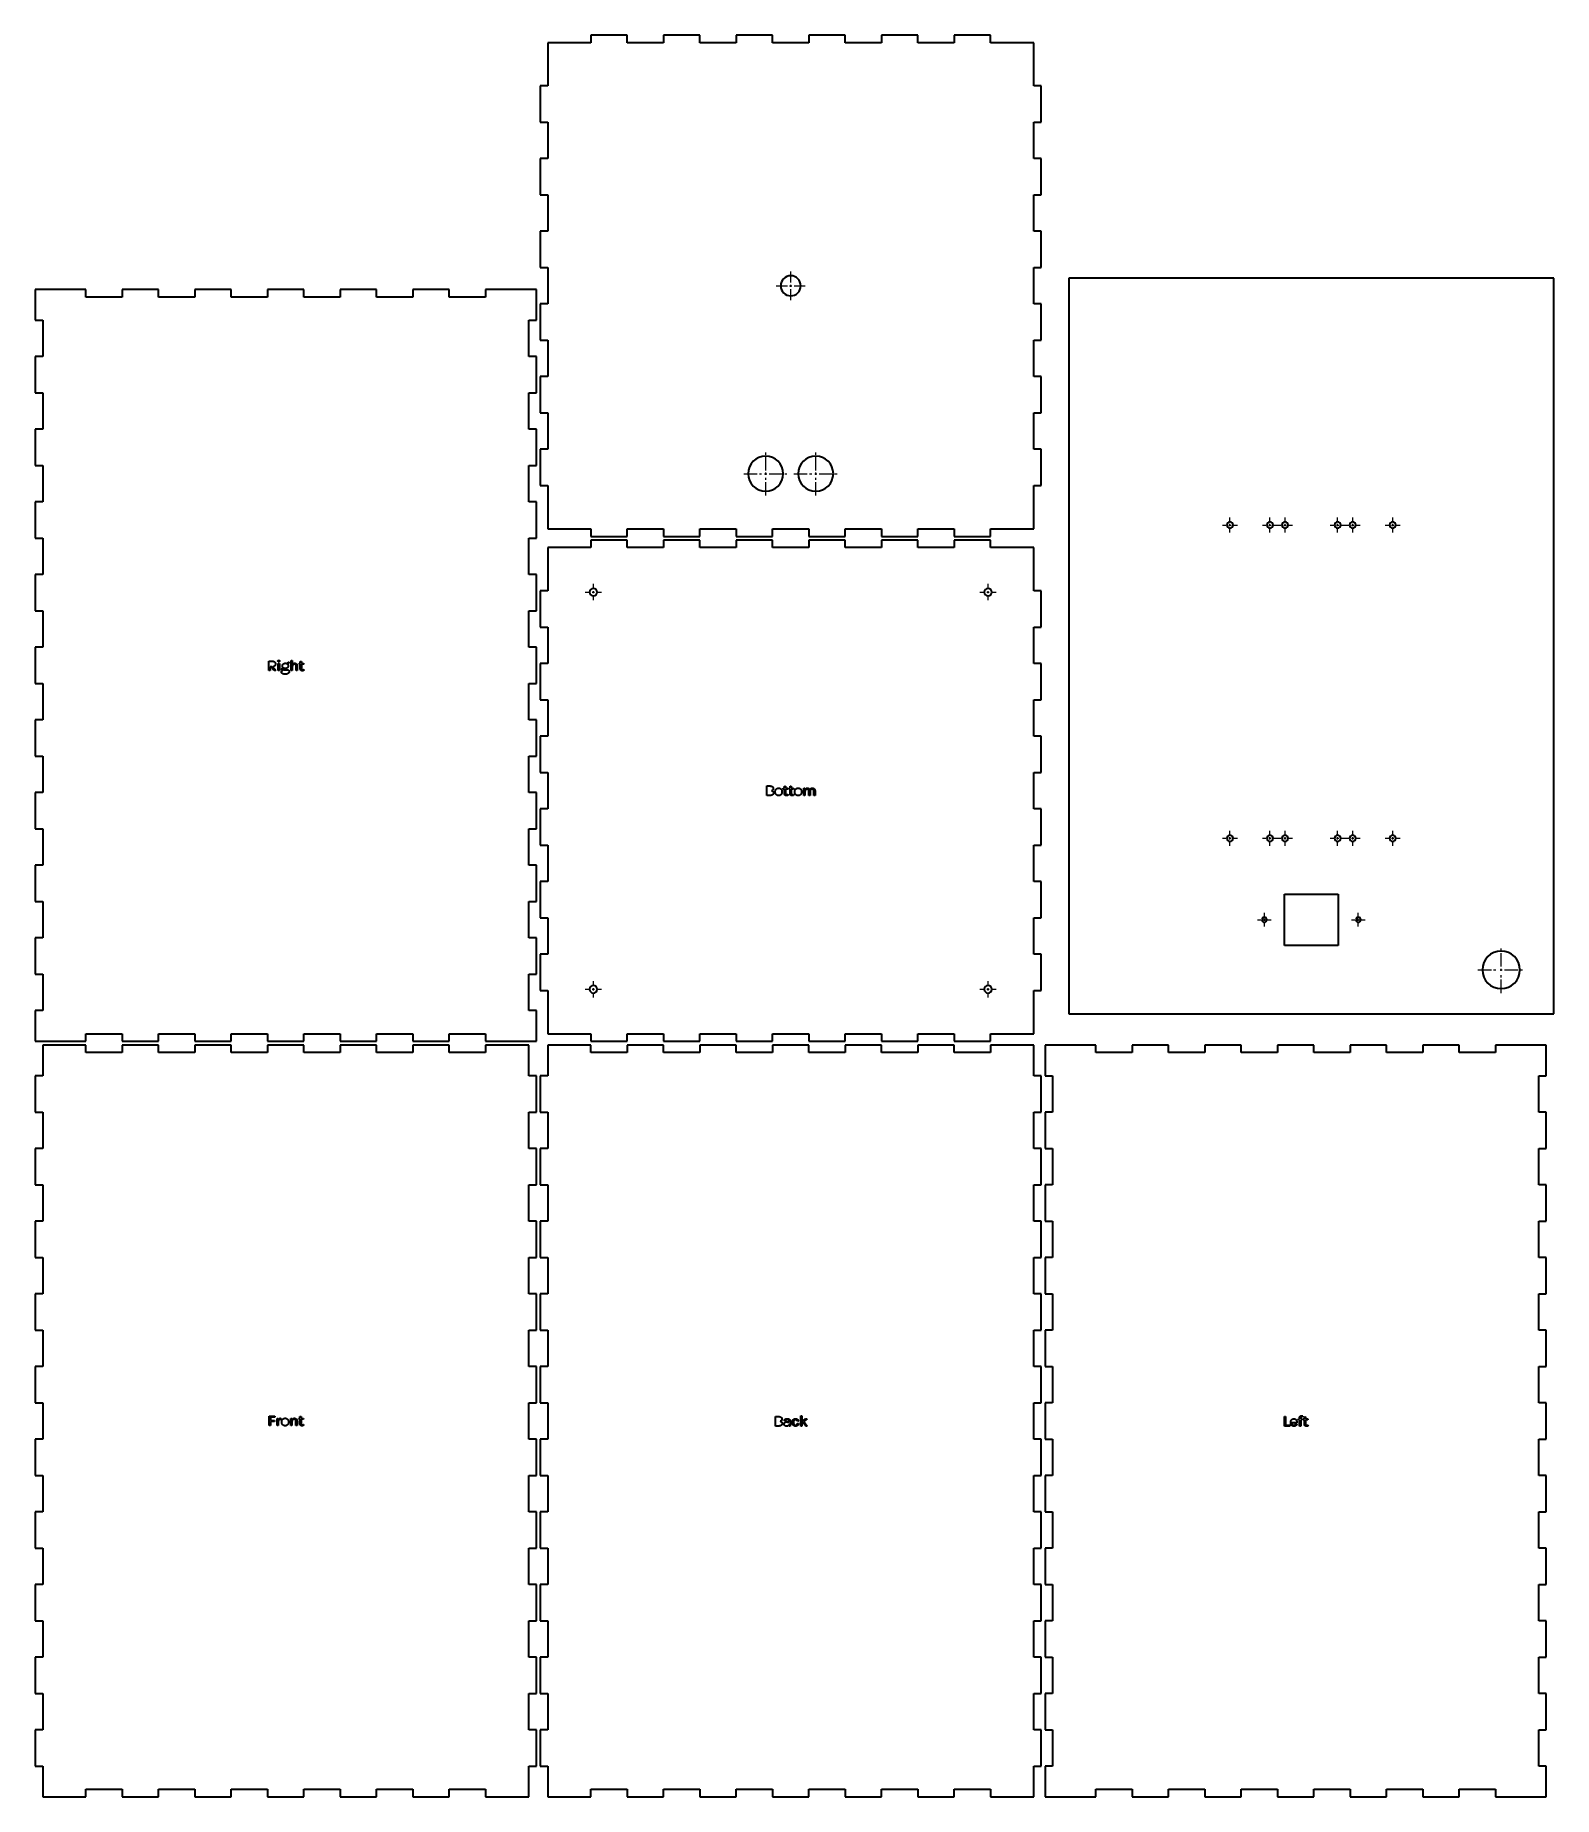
# Model space of a CAD drawing. Header units: millimetres. Extents: x 124 to 1336, y 48 to 1454.
import ezdxf

# ---------------------------------------------------------------- set-up
doc = ezdxf.new("R2010")
doc.units = ezdxf.units.MM
doc.header["$LTSCALE"] = 0.75
doc.linetypes.add('CENTER2', pattern=[28.575, 19.05, -3.175, 3.175, -3.175])
doc.layers.add('Smart Centers', color=7, linetype='CENTER2', lineweight=18)
doc.layers.add('Visible', color=7, linetype='Continuous', lineweight=35)

# ---------------------------------------------------------------- blocks, each defined once
blk = doc.blocks.new('*U2')
at = {"layer": 'Smart Centers', "color": 0, "ltscale": 0.75, "transparency": 16777216}
for p, q in [((-6, 0), (-2.678906, 0)), ((0, 2.678906), (0, 6)), ((2.678906, 0), (6, 0)), ((0, -6), (0, -2.678906))]:
    blk.add_line(p, q, dxfattribs=at)
at = {"layer": 'Smart Centers', "color": 0, "linetype": 'Continuous', "ltscale": 0.75, "transparency": 16777216}
for p, q in [((-0.892969, 0), (0.892969, 0)), ((0, -0.892969), (0, 0.892969))]:
    blk.add_line(p, q, dxfattribs=at)
blk = doc.blocks.new('*U3')
at = {"layer": 'Smart Centers', "color": 0, "ltscale": 0.75, "transparency": 16777216}
for p, q in [((-6, 0), (-2.678906, 0)), ((0, 2.678906), (0, 6)), ((2.678906, 0), (6, 0)), ((0, -6), (0, -2.678906))]:
    blk.add_line(p, q, dxfattribs=at)
at = {"layer": 'Smart Centers', "color": 0, "linetype": 'Continuous', "ltscale": 0.75, "transparency": 16777216}
for p, q in [((-0.892969, 0), (0.892969, 0)), ((0, -0.892969), (0, 0.892969))]:
    blk.add_line(p, q, dxfattribs=at)
blk = doc.blocks.new('*U4')
at = {"layer": 'Smart Centers', "color": 0, "ltscale": 0.75, "transparency": 16777216}
for p, q in [((-6, 0), (-2.678906, 0)), ((0, 2.678906), (0, 6)), ((2.678906, 0), (6, 0)), ((0, -6), (0, -2.678906))]:
    blk.add_line(p, q, dxfattribs=at)
at = {"layer": 'Smart Centers', "color": 0, "linetype": 'Continuous', "ltscale": 0.75, "transparency": 16777216}
for p, q in [((-0.892969, 0), (0.892969, 0)), ((0, -0.892969), (0, 0.892969))]:
    blk.add_line(p, q, dxfattribs=at)
blk = doc.blocks.new('*U5')
at = {"layer": 'Smart Centers', "color": 0, "ltscale": 0.75, "transparency": 16777216}
for p, q in [((-5.5, 0), (-2.678906, 0)), ((0, 2.678906), (0, 5.5)), ((2.678906, 0), (5.5, 0)), ((0, -5.5), (0, -2.678906))]:
    blk.add_line(p, q, dxfattribs=at)
at = {"layer": 'Smart Centers', "color": 0, "linetype": 'Continuous', "ltscale": 0.75, "transparency": 16777216}
for p, q in [((-0.892969, 0), (0.892969, 0)), ((0, -0.892969), (0, 0.892969))]:
    blk.add_line(p, q, dxfattribs=at)
blk = doc.blocks.new('*U6')
at = {"layer": 'Smart Centers', "color": 0, "ltscale": 0.75, "transparency": 16777216}
for p, q in [((-5.5, 0), (-2.678906, 0)), ((0, 2.678906), (0, 5.5)), ((2.678906, 0), (5.5, 0)), ((0, -5.5), (0, -2.678906))]:
    blk.add_line(p, q, dxfattribs=at)
at = {"layer": 'Smart Centers', "color": 0, "linetype": 'Continuous', "ltscale": 0.75, "transparency": 16777216}
for p, q in [((-0.892969, 0), (0.892969, 0)), ((0, -0.892969), (0, 0.892969))]:
    blk.add_line(p, q, dxfattribs=at)
blk = doc.blocks.new('*U7')
at = {"layer": 'Smart Centers', "color": 0, "ltscale": 0.75, "transparency": 16777216}
for p, q in [((-6, 0), (-2.678906, 0)), ((0, 2.678906), (0, 6)), ((2.678906, 0), (6, 0)), ((0, -6), (0, -2.678906))]:
    blk.add_line(p, q, dxfattribs=at)
at = {"layer": 'Smart Centers', "color": 0, "linetype": 'Continuous', "ltscale": 0.75, "transparency": 16777216}
for p, q in [((-0.892969, 0), (0.892969, 0)), ((0, -0.892969), (0, 0.892969))]:
    blk.add_line(p, q, dxfattribs=at)
blk = doc.blocks.new('*U8')
at = {"layer": 'Smart Centers', "color": 0, "ltscale": 0.75, "transparency": 16777216}
for p, q in [((-6, 0), (-2.678906, 0)), ((0, 2.678906), (0, 6)), ((2.678906, 0), (6, 0)), ((0, -6), (0, -2.678906))]:
    blk.add_line(p, q, dxfattribs=at)
at = {"layer": 'Smart Centers', "color": 0, "linetype": 'Continuous', "ltscale": 0.75, "transparency": 16777216}
for p, q in [((-0.892969, 0), (0.892969, 0)), ((0, -0.892969), (0, 0.892969))]:
    blk.add_line(p, q, dxfattribs=at)
blk = doc.blocks.new('*U9')
at = {"layer": 'Smart Centers', "color": 0, "ltscale": 0.75, "transparency": 16777216}
for p, q in [((-6, 0), (-2.678906, 0)), ((0, 2.678906), (0, 6)), ((2.678906, 0), (6, 0)), ((0, -6), (0, -2.678906))]:
    blk.add_line(p, q, dxfattribs=at)
at = {"layer": 'Smart Centers', "color": 0, "linetype": 'Continuous', "ltscale": 0.75, "transparency": 16777216}
for p, q in [((-0.892969, 0), (0.892969, 0)), ((0, -0.892969), (0, 0.892969))]:
    blk.add_line(p, q, dxfattribs=at)
blk = doc.blocks.new('*U10')
at = {"layer": 'Smart Centers', "color": 0, "ltscale": 0.75, "transparency": 16777216}
for p, q in [((-6, 0), (-2.678906, 0)), ((0, 2.678906), (0, 6)), ((2.678906, 0), (6, 0)), ((0, -6), (0, -2.678906))]:
    blk.add_line(p, q, dxfattribs=at)
at = {"layer": 'Smart Centers', "color": 0, "linetype": 'Continuous', "ltscale": 0.75, "transparency": 16777216}
for p, q in [((-0.892969, 0), (0.892969, 0)), ((0, -0.892969), (0, 0.892969))]:
    blk.add_line(p, q, dxfattribs=at)
blk = doc.blocks.new('*U11')
at = {"layer": 'Smart Centers', "color": 0, "ltscale": 0.75, "transparency": 16777216}
for p, q in [((-6, 0), (-2.678906, 0)), ((0, 2.678906), (0, 6)), ((2.678906, 0), (6, 0)), ((0, -6), (0, -2.678906))]:
    blk.add_line(p, q, dxfattribs=at)
at = {"layer": 'Smart Centers', "color": 0, "linetype": 'Continuous', "ltscale": 0.75, "transparency": 16777216}
for p, q in [((-0.892969, 0), (0.892969, 0)), ((0, -0.892969), (0, 0.892969))]:
    blk.add_line(p, q, dxfattribs=at)
blk = doc.blocks.new('*U12')
at = {"layer": 'Smart Centers', "color": 0, "ltscale": 0.75, "transparency": 16777216}
for p, q in [((-6, 0), (-2.678906, 0)), ((0, 2.678906), (0, 6)), ((2.678906, 0), (6, 0)), ((0, -6), (0, -2.678906))]:
    blk.add_line(p, q, dxfattribs=at)
at = {"layer": 'Smart Centers', "color": 0, "linetype": 'Continuous', "ltscale": 0.75, "transparency": 16777216}
for p, q in [((-0.892969, 0), (0.892969, 0)), ((0, -0.892969), (0, 0.892969))]:
    blk.add_line(p, q, dxfattribs=at)
blk = doc.blocks.new('*U13')
at = {"layer": 'Smart Centers', "color": 0, "ltscale": 0.75, "transparency": 16777216}
for p, q in [((0, 2.678906), (0, 18.5)), ((-18.5, 0), (-2.678906, 0)), ((2.678906, 0), (18.5, 0)), ((0, -18.5), (0, -2.678906))]:
    blk.add_line(p, q, dxfattribs=at)
at = {"layer": 'Smart Centers', "color": 0, "linetype": 'Continuous', "ltscale": 0.75, "transparency": 16777216}
for p, q in [((-0.892969, 0), (0.892969, 0)), ((0, -0.892969), (0, 0.892969))]:
    blk.add_line(p, q, dxfattribs=at)
blk = doc.blocks.new('*U14')
at = {"layer": 'Smart Centers', "color": 0, "ltscale": 0.75, "transparency": 16777216}
for p, q in [((-6, 0), (-2.678906, 0)), ((0, 2.678906), (0, 6)), ((2.678906, 0), (6, 0)), ((0, -6), (0, -2.678906))]:
    blk.add_line(p, q, dxfattribs=at)
at = {"layer": 'Smart Centers', "color": 0, "linetype": 'Continuous', "ltscale": 0.75, "transparency": 16777216}
for p, q in [((-0.892969, 0), (0.892969, 0)), ((0, -0.892969), (0, 0.892969))]:
    blk.add_line(p, q, dxfattribs=at)
blk = doc.blocks.new('*U15')
at = {"layer": 'Smart Centers', "color": 0, "ltscale": 0.75, "transparency": 16777216}
for p, q in [((-6, 0), (-2.678906, 0)), ((0, 2.678906), (0, 6)), ((2.678906, 0), (6, 0)), ((0, -6), (0, -2.678906))]:
    blk.add_line(p, q, dxfattribs=at)
at = {"layer": 'Smart Centers', "color": 0, "linetype": 'Continuous', "ltscale": 0.75, "transparency": 16777216}
for p, q in [((-0.892969, 0), (0.892969, 0)), ((0, -0.892969), (0, 0.892969))]:
    blk.add_line(p, q, dxfattribs=at)
blk = doc.blocks.new('*U16')
at = {"layer": 'Smart Centers', "color": 0, "ltscale": 0.75, "transparency": 16777216}
for p, q in [((-6, 0), (-2.678906, 0)), ((0, 2.678906), (0, 6)), ((2.678906, 0), (6, 0)), ((0, -6), (0, -2.678906))]:
    blk.add_line(p, q, dxfattribs=at)
at = {"layer": 'Smart Centers', "color": 0, "linetype": 'Continuous', "ltscale": 0.75, "transparency": 16777216}
for p, q in [((-0.892969, 0), (0.892969, 0)), ((0, -0.892969), (0, 0.892969))]:
    blk.add_line(p, q, dxfattribs=at)
blk = doc.blocks.new('*U17')
at = {"layer": 'Smart Centers', "color": 0, "ltscale": 0.75, "transparency": 16777216}
for p, q in [((-6.5, 0), (-2.678906, 0)), ((0, 2.678906), (0, 6.5)), ((2.678906, 0), (6.5, 0)), ((0, -6.5), (0, -2.678906))]:
    blk.add_line(p, q, dxfattribs=at)
at = {"layer": 'Smart Centers', "color": 0, "linetype": 'Continuous', "ltscale": 0.75, "transparency": 16777216}
for p, q in [((-0.892969, 0), (0.892969, 0)), ((0, -0.892969), (0, 0.892969))]:
    blk.add_line(p, q, dxfattribs=at)
blk = doc.blocks.new('*U18')
at = {"layer": 'Smart Centers', "color": 0, "ltscale": 0.75, "transparency": 16777216}
for p, q in [((-6.5, 0), (-2.678906, 0)), ((0, 2.678906), (0, 6.5)), ((2.678906, 0), (6.5, 0)), ((0, -6.5), (0, -2.678906))]:
    blk.add_line(p, q, dxfattribs=at)
at = {"layer": 'Smart Centers', "color": 0, "linetype": 'Continuous', "ltscale": 0.75, "transparency": 16777216}
for p, q in [((-0.892969, 0), (0.892969, 0)), ((0, -0.892969), (0, 0.892969))]:
    blk.add_line(p, q, dxfattribs=at)
blk = doc.blocks.new('*U19')
at = {"layer": 'Smart Centers', "color": 0, "ltscale": 0.75, "transparency": 16777216}
for p, q in [((-6.5, 0), (-2.678906, 0)), ((0, 2.678906), (0, 6.5)), ((2.678906, 0), (6.5, 0)), ((0, -6.5), (0, -2.678906))]:
    blk.add_line(p, q, dxfattribs=at)
at = {"layer": 'Smart Centers', "color": 0, "linetype": 'Continuous', "ltscale": 0.75, "transparency": 16777216}
for p, q in [((-0.892969, 0), (0.892969, 0)), ((0, -0.892969), (0, 0.892969))]:
    blk.add_line(p, q, dxfattribs=at)
blk = doc.blocks.new('*U20')
at = {"layer": 'Smart Centers', "color": 0, "ltscale": 0.75, "transparency": 16777216}
for p, q in [((-6.5, 0), (-2.678906, 0)), ((0, 2.678906), (0, 6.5)), ((2.678906, 0), (6.5, 0)), ((0, -6.5), (0, -2.678906))]:
    blk.add_line(p, q, dxfattribs=at)
at = {"layer": 'Smart Centers', "color": 0, "linetype": 'Continuous', "ltscale": 0.75, "transparency": 16777216}
for p, q in [((-0.892969, 0), (0.892969, 0)), ((0, -0.892969), (0, 0.892969))]:
    blk.add_line(p, q, dxfattribs=at)
blk = doc.blocks.new('*U21')
at = {"layer": 'Smart Centers', "color": 0, "ltscale": 0.75, "transparency": 16777216}
for p, q in [((0, 2.678906), (0, 17.5)), ((-17.5, 0), (-2.678906, 0)), ((2.678906, 0), (17.5, 0)), ((0, -17.5), (0, -2.678906))]:
    blk.add_line(p, q, dxfattribs=at)
at = {"layer": 'Smart Centers', "color": 0, "linetype": 'Continuous', "ltscale": 0.75, "transparency": 16777216}
for p, q in [((-0.892969, 0), (0.892969, 0)), ((0, -0.892969), (0, 0.892969))]:
    blk.add_line(p, q, dxfattribs=at)
blk = doc.blocks.new('*U22')
at = {"layer": 'Smart Centers', "color": 0, "ltscale": 0.75, "transparency": 16777216}
for p, q in [((0, 2.678906), (0, 17.5)), ((-17.5, 0), (-2.678906, 0)), ((2.678906, 0), (17.5, 0)), ((0, -17.5), (0, -2.678906))]:
    blk.add_line(p, q, dxfattribs=at)
at = {"layer": 'Smart Centers', "color": 0, "linetype": 'Continuous', "ltscale": 0.75, "transparency": 16777216}
for p, q in [((-0.892969, 0), (0.892969, 0)), ((0, -0.892969), (0, 0.892969))]:
    blk.add_line(p, q, dxfattribs=at)
blk = doc.blocks.new('*U23')
at = {"layer": 'Smart Centers', "color": 0, "ltscale": 0.75, "transparency": 16777216}
for p, q in [((-11.5, 0), (-2.678906, 0)), ((0, 2.678906), (0, 11.5)), ((2.678906, 0), (11.5, 0)), ((0, -11.5), (0, -2.678906))]:
    blk.add_line(p, q, dxfattribs=at)
at = {"layer": 'Smart Centers', "color": 0, "linetype": 'Continuous', "ltscale": 0.75, "transparency": 16777216}
for p, q in [((-0.892969, 0), (0.892969, 0)), ((0, -0.892969), (0, 0.892969))]:
    blk.add_line(p, q, dxfattribs=at)

msp = doc.modelspace()

# ---------------------------------------------------------------- linework, layer by layer
at = {"layer": 'Visible'}
for p, q in [((567.709925, 1454.040984), (567.709925, 1448.040984)), ((596.709925, 1454.040984), (567.709925, 1454.040984)), ((596.709925, 1448.040984), (596.709925, 1454.040984)), ((625.709925, 1454.040984), (625.709925, 1448.040984)), ((654.709925, 1454.040984), (625.709925, 1454.040984)), ((654.709925, 1448.040984), (654.709925, 1454.040984)), ((683.709925, 1454.040984), (683.709925, 1448.040984)), ((712.709925, 1454.040984), (683.709925, 1454.040984)), ((712.709925, 1448.040984), (712.709925, 1454.040984)), ((741.709925, 1454.040984), (741.709925, 1448.040984)), ((770.709925, 1454.040984), (741.709925, 1454.040984)), ((770.709925, 1448.040984), (770.709925, 1454.040984)), ((799.709925, 1454.040984), (799.709925, 1448.040984)), ((828.709925, 1454.040984), (799.709925, 1454.040984)), ((828.709925, 1448.040984), (828.709925, 1454.040984)), ((857.709925, 1454.040984), (857.709925, 1448.040984)), ((886.709925, 1454.040984), (857.709925, 1454.040984)), ((886.709925, 1448.040984), (886.709925, 1454.040984)), ((533.209925, 1448.040984), (533.209925, 1413.540984)), ((567.709925, 1448.040984), (533.209925, 1448.040984)), ((625.709925, 1448.040984), (596.709925, 1448.040984)), ((683.709925, 1448.040984), (654.709925, 1448.040984)), ((741.709925, 1448.040984), (712.709925, 1448.040984)), ((799.709925, 1448.040984), (770.709925, 1448.040984)), ((857.709925, 1448.040984), (828.709925, 1448.040984)), ((921.209925, 1448.040984), (886.709925, 1448.040984)), ((921.209925, 1413.540984), (921.209925, 1448.040984)), ((527.209925, 1413.540984), (527.209925, 1384.540984)), ((533.209925, 1413.540984), (527.209925, 1413.540984)), ((927.209925, 1413.540984), (921.209925, 1413.540984)), ((927.209925, 1384.540984), (927.209925, 1413.540984)), ((527.209925, 1384.540984), (533.209925, 1384.540984)), ((533.209925, 1384.540984), (533.209925, 1355.540984)), ((921.209925, 1384.540984), (927.209925, 1384.540984)), ((921.209925, 1355.540984), (921.209925, 1384.540984)), ((527.209925, 1355.540984), (527.209925, 1326.540984)), ((533.209925, 1355.540984), (527.209925, 1355.540984)), ((927.209925, 1355.540984), (921.209925, 1355.540984)), ((927.209925, 1326.540984), (927.209925, 1355.540984)), ((527.209925, 1326.540984), (533.209925, 1326.540984)), ((533.209925, 1326.540984), (533.209925, 1297.540984)), ((921.209925, 1326.540984), (927.209925, 1326.540984)), ((921.209925, 1297.540984), (921.209925, 1326.540984)), ((527.209925, 1297.540984), (527.209925, 1268.540984)), ((533.209925, 1297.540984), (527.209925, 1297.540984)), ((927.209925, 1297.540984), (921.209925, 1297.540984)), ((927.209925, 1268.540984), (927.209925, 1297.540984)), ((527.209925, 1268.540984), (533.209925, 1268.540984)), ((533.209925, 1268.540984), (533.209925, 1239.540984)), ((921.209925, 1268.540984), (927.209925, 1268.540984)), ((921.209925, 1239.540984), (921.209925, 1268.540984)), ((1336.209925, 1260.040984), (949.209925, 1260.040984)), ((949.209925, 1260.040984), (949.209925, 673.040984)), ((1336.209925, 673.040984), (1336.209925, 1260.040984)), ((124.209925, 1251.040984), (124.209925, 1226.540984)), ((164.709925, 1251.040984), (124.209925, 1251.040984)), ((164.709925, 1245.040984), (164.709925, 1251.040984)), ((193.709925, 1245.040984), (164.709925, 1245.040984)), ((193.709925, 1251.040984), (193.709925, 1245.040984)), ((222.709925, 1251.040984), (193.709925, 1251.040984)), ((222.709925, 1245.040984), (222.709925, 1251.040984)), ((251.709925, 1245.040984), (222.709925, 1245.040984)), ((251.709925, 1251.040984), (251.709925, 1245.040984)), ((280.709925, 1251.040984), (251.709925, 1251.040984)), ((280.709925, 1245.040984), (280.709925, 1251.040984)), ((309.709925, 1245.040984), (280.709925, 1245.040984)), ((309.709925, 1251.040984), (309.709925, 1245.040984)), ((338.709925, 1251.040984), (309.709925, 1251.040984)), ((338.709925, 1245.040984), (338.709925, 1251.040984)), ((367.709925, 1245.040984), (338.709925, 1245.040984)), ((367.709925, 1251.040984), (367.709925, 1245.040984)), ((396.709925, 1251.040984), (367.709925, 1251.040984)), ((396.709925, 1245.040984), (396.709925, 1251.040984)), ((425.709925, 1245.040984), (396.709925, 1245.040984)), ((425.709925, 1251.040984), (425.709925, 1245.040984)), ((454.709925, 1251.040984), (425.709925, 1251.040984)), ((454.709925, 1245.040984), (454.709925, 1251.040984)), ((483.709925, 1245.040984), (454.709925, 1245.040984)), ((483.709925, 1251.040984), (483.709925, 1245.040984)), ((524.209925, 1251.040984), (483.709925, 1251.040984)), ((524.209925, 1226.540984), (524.209925, 1251.040984)), ((527.209925, 1239.540984), (527.209925, 1210.540984)), ((533.209925, 1239.540984), (527.209925, 1239.540984)), ((927.209925, 1239.540984), (921.209925, 1239.540984)), ((927.209925, 1210.540984), (927.209925, 1239.540984)), ((124.209925, 1226.540984), (130.209925, 1226.540984)), ((130.209925, 1226.540984), (130.209925, 1197.540984)), ((518.209925, 1226.540984), (524.209925, 1226.540984)), ((518.209925, 1197.540984), (518.209925, 1226.540984)), ((527.209925, 1210.540984), (533.209925, 1210.540984)), ((533.209925, 1210.540984), (533.209925, 1181.540984)), ((921.209925, 1210.540984), (927.209925, 1210.540984)), ((921.209925, 1181.540984), (921.209925, 1210.540984)), ((124.209925, 1197.540984), (124.209925, 1168.540984)), ((130.209925, 1197.540984), (124.209925, 1197.540984)), ((524.209925, 1197.540984), (518.209925, 1197.540984)), ((524.209925, 1168.540984), (524.209925, 1197.540984)), ((527.209925, 1181.540984), (527.209925, 1152.540984)), ((533.209925, 1181.540984), (527.209925, 1181.540984)), ((927.209925, 1181.540984), (921.209925, 1181.540984)), ((927.209925, 1152.540984), (927.209925, 1181.540984)), ((124.209925, 1168.540984), (130.209925, 1168.540984)), ((130.209925, 1168.540984), (130.209925, 1139.540984)), ((518.209925, 1168.540984), (524.209925, 1168.540984)), ((518.209925, 1139.540984), (518.209925, 1168.540984)), ((124.209925, 1139.540984), (124.209925, 1110.540984)), ((130.209925, 1139.540984), (124.209925, 1139.540984)), ((524.209925, 1139.540984), (518.209925, 1139.540984)), ((524.209925, 1110.540984), (524.209925, 1139.540984)), ((527.209925, 1152.540984), (533.209925, 1152.540984)), ((533.209925, 1152.540984), (533.209925, 1123.540984)), ((921.209925, 1152.540984), (927.209925, 1152.540984)), ((921.209925, 1123.540984), (921.209925, 1152.540984)), ((527.209925, 1123.540984), (527.209925, 1094.540984)), ((533.209925, 1123.540984), (527.209925, 1123.540984)), ((927.209925, 1123.540984), (921.209925, 1123.540984)), ((927.209925, 1094.540984), (927.209925, 1123.540984)), ((124.209925, 1110.540984), (130.209925, 1110.540984)), ((130.209925, 1110.540984), (130.209925, 1081.540984)), ((518.209925, 1110.540984), (524.209925, 1110.540984)), ((518.209925, 1081.540984), (518.209925, 1110.540984)), ((527.209925, 1094.540984), (533.209925, 1094.540984)), ((533.209925, 1094.540984), (533.209925, 1060.040984)), ((921.209925, 1094.540984), (927.209925, 1094.540984)), ((921.209925, 1060.040984), (921.209925, 1094.540984)), ((124.209925, 1081.540984), (124.209925, 1052.540984)), ((130.209925, 1081.540984), (124.209925, 1081.540984)), ((524.209925, 1081.540984), (518.209925, 1081.540984)), ((524.209925, 1052.540984), (524.209925, 1081.540984)), ((533.209925, 1060.040984), (567.709925, 1060.040984)), ((567.709925, 1060.040984), (567.709925, 1054.040984)), ((596.709925, 1060.040984), (625.709925, 1060.040984)), ((596.709925, 1054.040984), (596.709925, 1060.040984)), ((625.709925, 1060.040984), (625.709925, 1054.040984)), ((654.709925, 1060.040984), (683.709925, 1060.040984)), ((654.709925, 1054.040984), (654.709925, 1060.040984)), ((683.709925, 1060.040984), (683.709925, 1054.040984)), ((712.709925, 1060.040984), (741.709925, 1060.040984)), ((712.709925, 1054.040984), (712.709925, 1060.040984)), ((741.709925, 1060.040984), (741.709925, 1054.040984)), ((770.709925, 1060.040984), (799.709925, 1060.040984)), ((770.709925, 1054.040984), (770.709925, 1060.040984)), ((799.709925, 1060.040984), (799.709925, 1054.040984)), ((828.709925, 1060.040984), (857.709925, 1060.040984)), ((828.709925, 1054.040984), (828.709925, 1060.040984)), ((857.709925, 1060.040984), (857.709925, 1054.040984)), ((886.709925, 1060.040984), (921.209925, 1060.040984)), ((886.709925, 1054.040984), (886.709925, 1060.040984)), ((124.209925, 1052.540984), (130.209925, 1052.540984)), ((130.209925, 1052.540984), (130.209925, 1023.540984)), ((518.209925, 1052.540984), (524.209925, 1052.540984)), ((518.209925, 1023.540984), (518.209925, 1052.540984)), ((533.209925, 1045.040984), (533.209925, 1010.540984)), ((567.709925, 1045.040984), (533.209925, 1045.040984)), ((567.709925, 1054.040984), (596.709925, 1054.040984)), ((567.709925, 1051.040984), (567.709925, 1045.040984)), ((596.709925, 1051.040984), (567.709925, 1051.040984)), ((596.709925, 1045.040984), (596.709925, 1051.040984)), ((625.709925, 1045.040984), (596.709925, 1045.040984)), ((625.709925, 1054.040984), (654.709925, 1054.040984)), ((625.709925, 1051.040984), (625.709925, 1045.040984)), ((654.709925, 1051.040984), (625.709925, 1051.040984)), ((654.709925, 1045.040984), (654.709925, 1051.040984)), ((683.709925, 1045.040984), (654.709925, 1045.040984)), ((683.709925, 1054.040984), (712.709925, 1054.040984)), ((683.709925, 1051.040984), (683.709925, 1045.040984)), ((712.709925, 1051.040984), (683.709925, 1051.040984)), ((712.709925, 1045.040984), (712.709925, 1051.040984)), ((741.709925, 1045.040984), (712.709925, 1045.040984)), ((741.709925, 1054.040984), (770.709925, 1054.040984)), ((741.709925, 1051.040984), (741.709925, 1045.040984)), ((770.709925, 1051.040984), (741.709925, 1051.040984)), ((770.709925, 1045.040984), (770.709925, 1051.040984)), ((799.709925, 1045.040984), (770.709925, 1045.040984)), ((799.709925, 1054.040984), (828.709925, 1054.040984)), ((799.709925, 1051.040984), (799.709925, 1045.040984)), ((828.709925, 1051.040984), (799.709925, 1051.040984)), ((828.709925, 1045.040984), (828.709925, 1051.040984)), ((857.709925, 1045.040984), (828.709925, 1045.040984)), ((857.709925, 1054.040984), (886.709925, 1054.040984)), ((857.709925, 1051.040984), (857.709925, 1045.040984)), ((886.709925, 1051.040984), (857.709925, 1051.040984)), ((886.709925, 1045.040984), (886.709925, 1051.040984)), ((921.209925, 1045.040984), (886.709925, 1045.040984)), ((921.209925, 1010.540984), (921.209925, 1045.040984)), ((124.209925, 1023.540984), (124.209925, 994.540984)), ((130.209925, 1023.540984), (124.209925, 1023.540984)), ((524.209925, 1023.540984), (518.209925, 1023.540984)), ((524.209925, 994.540984), (524.209925, 1023.540984)), ((527.209925, 1010.540984), (527.209925, 981.540984)), ((533.209925, 1010.540984), (527.209925, 1010.540984)), ((927.209925, 1010.540984), (921.209925, 1010.540984)), ((927.209925, 981.540984), (927.209925, 1010.540984)), ((124.209925, 994.540984), (130.209925, 994.540984)), ((130.209925, 994.540984), (130.209925, 965.540984)), ((518.209925, 994.540984), (524.209925, 994.540984)), ((518.209925, 965.540984), (518.209925, 994.540984)), ((527.209925, 981.540984), (533.209925, 981.540984)), ((533.209925, 981.540984), (533.209925, 952.540984)), ((921.209925, 981.540984), (927.209925, 981.540984)), ((921.209925, 952.540984), (921.209925, 981.540984)), ((124.209925, 965.540984), (124.209925, 936.540984)), ((130.209925, 965.540984), (124.209925, 965.540984)), ((524.209925, 965.540984), (518.209925, 965.540984)), ((524.209925, 936.540984), (524.209925, 965.540984)), ((310.694925, 954.442984), (313.322925, 954.442984)), ((310.694925, 946.906984), (310.694925, 954.442984)), ((311.630925, 946.906984), (310.694925, 946.906984)), ((311.630925, 949.990984), (311.630925, 946.906984)), ((312.971136, 949.990984), (311.630925, 949.990984)), ((314.918925, 946.906984), (312.971136, 949.990984)), ((313.322925, 954.442984), (313.574925, 954.436984)), ((313.574925, 954.436984), (313.813925, 954.417984)), ((313.813925, 954.417984), (314.040925, 954.387984)), ((314.040925, 950.045984), (313.977902, 950.037655)), ((313.977902, 950.037655), (316.130925, 946.906984)), ((314.040925, 954.387984), (314.254925, 954.344984)), ((314.254925, 950.088984), (314.040925, 950.045984)), ((314.254925, 954.344984), (314.455925, 954.288984)), ((314.455925, 950.144984), (314.254925, 950.088984)), ((314.455925, 954.288984), (314.644925, 954.221984)), ((314.644925, 950.211984), (314.455925, 950.144984)), ((314.644925, 954.221984), (314.821925, 954.141984)), ((314.821925, 950.291984), (314.644925, 950.211984)), ((314.821925, 954.141984), (314.985925, 954.048984)), ((314.985925, 950.384984), (314.821925, 950.291984)), ((316.130925, 946.906984), (314.918925, 946.906984)), ((314.985925, 954.048984), (315.136925, 953.944984)), ((315.136925, 950.488984), (314.985925, 950.384984)), ((315.136925, 953.944984), (315.275925, 953.827984)), ((315.275925, 950.605984), (315.136925, 950.488984)), ((315.275925, 953.827984), (315.401925, 953.700984)), ((315.401925, 950.732984), (315.275925, 950.605984)), ((315.401925, 953.700984), (315.514925, 953.566984)), ((315.514925, 950.866984), (315.401925, 950.732984)), ((315.514925, 953.566984), (315.613925, 953.423984)), ((315.613925, 951.008984), (315.514925, 950.866984)), ((315.613925, 953.423984), (315.699925, 953.273984)), ((315.699925, 951.157984), (315.613925, 951.008984)), ((315.699925, 953.273984), (315.772925, 953.115984)), ((315.772925, 951.314984), (315.699925, 951.157984)), ((315.772925, 953.115984), (315.832925, 952.950984)), ((315.832925, 951.478984), (315.772925, 951.314984)), ((315.832925, 952.950984), (315.878925, 952.776984)), ((315.878925, 951.650984), (315.832925, 951.478984)), ((315.878925, 952.776984), (315.911925, 952.595984)), ((315.911925, 951.829984), (315.878925, 951.650984)), ((315.911925, 952.595984), (315.931925, 952.407984)), ((315.931925, 952.016984), (315.911925, 951.829984)), ((315.931925, 952.407984), (315.938925, 952.210984)), ((315.938925, 952.210984), (315.931925, 952.016984)), ((317.948925, 954.598984), (317.950925, 954.650984)), ((317.950925, 954.545984), (317.948925, 954.598984)), ((317.950925, 954.650984), (317.955925, 954.699984)), ((317.955925, 954.494984), (317.950925, 954.545984)), ((317.955925, 954.699984), (317.963925, 954.747984)), ((317.963925, 954.445984), (317.955925, 954.494984)), ((317.963925, 954.747984), (317.975925, 954.792984)), ((317.975925, 954.399984), (317.963925, 954.445984)), ((317.975925, 954.792984), (317.990925, 954.835984)), ((317.990925, 954.354984), (317.975925, 954.399984)), ((317.990925, 954.835984), (318.008925, 954.876984)), ((318.008925, 954.312984), (317.990925, 954.354984)), ((318.008925, 954.876984), (318.030925, 954.915984)), ((318.030925, 954.271984), (318.008925, 954.312984)), ((318.030925, 954.915984), (318.056925, 954.951984)), ((318.056925, 954.233984), (318.030925, 954.271984)), ((318.056925, 954.951984), (318.084925, 954.986984)), ((318.084925, 954.197984), (318.056925, 954.233984)), ((318.084925, 954.986984), (318.116925, 955.018984)), ((318.116925, 954.163984), (318.084925, 954.197984)), ((318.104925, 952.654984), (319.040925, 952.654984)), ((318.104925, 946.906984), (318.104925, 952.654984)), ((319.040925, 946.906984), (318.104925, 946.906984)), ((318.116925, 955.018984), (318.151925, 955.048984)), ((318.151925, 954.132984), (318.116925, 954.163984)), ((318.151925, 955.048984), (318.188925, 955.074984)), ((318.188925, 954.104984), (318.151925, 954.132984)), ((318.188925, 955.074984), (318.228925, 955.098984)), ((318.228925, 954.079984), (318.188925, 954.104984)), ((318.228925, 955.098984), (318.270925, 955.118984)), ((318.270925, 954.057984), (318.228925, 954.079984)), ((318.270925, 955.118984), (318.314925, 955.135984)), ((318.314925, 954.039984), (318.270925, 954.057984)), ((318.314925, 955.135984), (318.361925, 955.149984)), ((318.361925, 954.024984), (318.314925, 954.039984)), ((318.361925, 955.149984), (318.410925, 955.160984)), ((318.410925, 954.013984), (318.361925, 954.024984)), ((318.410925, 955.160984), (318.462925, 955.168984)), ((318.462925, 954.005984), (318.410925, 954.013984)), ((318.462925, 955.168984), (318.516925, 955.172984)), ((318.516925, 954.000984), (318.462925, 954.005984)), ((318.516925, 955.172984), (318.572925, 955.174984)), ((318.572925, 953.998984), (318.516925, 954.000984)), ((318.572925, 955.174984), (318.628925, 955.172984)), ((318.628925, 954.000984), (318.572925, 953.998984)), ((318.628925, 955.172984), (318.682925, 955.168984)), ((318.682925, 954.005984), (318.628925, 954.000984)), ((318.682925, 955.168984), (318.734925, 955.160984)), ((318.734925, 954.013984), (318.682925, 954.005984)), ((318.734925, 955.160984), (318.783925, 955.149984)), ((318.783925, 954.024984), (318.734925, 954.013984)), ((318.783925, 955.149984), (318.830925, 955.135984)), ((318.830925, 954.039984), (318.783925, 954.024984)), ((318.830925, 955.135984), (318.874925, 955.118984)), ((318.874925, 954.057984), (318.830925, 954.039984)), ((318.874925, 955.118984), (318.916925, 955.098984)), ((318.916925, 954.079984), (318.874925, 954.057984)), ((318.916925, 955.098984), (318.956925, 955.074984)), ((318.956925, 954.104984), (318.916925, 954.079984)), ((318.956925, 955.074984), (318.993925, 955.048984)), ((318.993925, 954.132984), (318.956925, 954.104984)), ((318.993925, 955.048984), (319.028925, 955.018984)), ((319.028925, 954.163984), (318.993925, 954.132984)), ((319.028925, 955.018984), (319.060925, 954.986984)), ((319.060925, 954.197984), (319.028925, 954.163984)), ((319.040925, 952.654984), (319.040925, 946.906984)), ((319.060925, 954.986984), (319.088925, 954.951984)), ((319.088925, 954.233984), (319.060925, 954.197984)), ((319.088925, 954.951984), (319.114925, 954.915984)), ((319.114925, 954.271984), (319.088925, 954.233984)), ((319.114925, 954.915984), (319.136925, 954.876984)), ((319.136925, 954.312984), (319.114925, 954.271984)), ((319.136925, 954.876984), (319.154925, 954.835984)), ((319.154925, 954.354984), (319.136925, 954.312984)), ((319.154925, 954.835984), (319.169925, 954.792984)), ((319.169925, 954.399984), (319.154925, 954.354984)), ((319.169925, 954.792984), (319.181925, 954.747984)), ((319.181925, 954.445984), (319.169925, 954.399984)), ((319.181925, 954.747984), (319.189925, 954.699984)), ((319.189925, 954.494984), (319.181925, 954.445984)), ((319.189925, 954.699984), (319.194925, 954.650984)), ((319.194925, 954.545984), (319.189925, 954.494984)), ((319.194925, 954.650984), (319.196925, 954.598984)), ((319.196925, 954.598984), (319.194925, 954.545984)), ((320.756925, 945.790984), (320.761925, 945.920984)), ((320.760925, 945.690984), (320.756925, 945.790984)), ((320.770925, 945.592984), (320.760925, 945.690984)), ((320.761925, 945.920984), (320.776925, 946.044984)), ((320.788925, 945.495984), (320.770925, 945.592984)), ((320.776925, 946.044984), (320.800925, 946.161984)), ((320.813925, 945.401984), (320.788925, 945.495984)), ((320.800925, 946.161984), (320.834925, 946.272984)), ((320.845925, 945.308984), (320.813925, 945.401984)), ((320.834925, 946.272984), (320.878925, 946.377984)), ((320.885925, 945.217984), (320.845925, 945.308984)), ((320.878925, 946.377984), (320.932925, 946.476984)), ((320.931925, 945.127984), (320.885925, 945.217984)), ((320.984925, 945.039984), (320.931925, 945.127984)), ((320.932925, 946.476984), (320.996925, 946.568984)), ((321.045925, 944.953984), (320.984925, 945.039984)), ((320.996925, 946.568984), (321.069925, 946.654984)), ((321.113925, 944.869984), (321.045925, 944.953984)), ((321.069925, 946.654984), (321.152925, 946.734984)), ((321.187925, 944.787984), (321.113925, 944.869984)), ((321.140925, 948.106984), (321.142925, 948.177984)), ((321.142925, 948.038984), (321.140925, 948.106984)), ((321.142925, 948.177984), (321.148925, 948.246984)), ((321.149925, 947.971984), (321.142925, 948.038984)), ((321.148925, 948.246984), (321.158925, 948.312984)), ((321.161925, 947.906984), (321.149925, 947.971984)), ((321.152925, 946.734984), (321.245925, 946.807984)), ((321.158925, 948.312984), (321.173925, 948.377984)), ((321.176925, 947.841984), (321.161925, 947.906984)), ((321.173925, 948.377984), (321.191925, 948.439984)), ((321.197925, 947.777984), (321.176925, 947.841984)), ((321.267925, 944.709984), (321.187925, 944.787984)), ((321.191925, 948.439984), (321.213925, 948.499984)), ((321.222925, 947.715984), (321.197925, 947.777984)), ((321.213925, 948.499984), (321.240925, 948.557984)), ((321.252925, 947.654984), (321.222925, 947.715984)), ((321.240925, 948.557984), (321.271925, 948.613984)), ((321.245925, 946.807984), (321.346925, 946.874984)), ((321.286925, 947.593984), (321.252925, 947.654984)), ((321.353925, 944.634984), (321.267925, 944.709984)), ((321.271925, 948.613984), (321.305925, 948.667984)), ((321.325925, 947.534984), (321.286925, 947.593984)), ((321.305925, 948.667984), (321.344925, 948.718984)), ((321.368925, 947.476984), (321.325925, 947.534984)), ((321.344925, 948.718984), (321.386925, 948.767984)), ((321.346925, 946.874984), (321.452925, 946.933984)), ((321.445925, 944.562984), (321.353925, 944.634984)), ((321.416925, 947.420984), (321.368925, 947.476984)), ((321.386925, 948.767984), (321.431925, 948.814984)), ((321.467925, 947.365984), (321.416925, 947.420984)), ((321.431925, 948.814984), (321.477925, 948.858984)), ((321.543925, 944.494984), (321.445925, 944.562984)), ((321.452925, 946.933984), (321.564925, 946.986984)), ((321.522925, 947.313984), (321.467925, 947.365984)), ((321.476925, 950.686984), (321.479925, 950.810984)), ((321.479925, 950.563984), (321.476925, 950.686984)), ((321.477925, 948.858984), (321.527925, 948.900984)), ((321.479925, 950.810984), (321.488925, 950.932984)), ((321.488925, 950.442984), (321.479925, 950.563984)), ((321.488925, 950.932984), (321.504925, 951.050984)), ((321.504925, 950.325984), (321.488925, 950.442984)), ((321.504925, 951.050984), (321.525925, 951.165984)), ((321.525925, 950.211984), (321.504925, 950.325984)), ((321.582925, 947.263984), (321.522925, 947.313984)), ((321.525925, 951.165984), (321.553925, 951.277984)), ((321.553925, 950.099984), (321.525925, 950.211984)), ((321.527925, 948.900984), (321.579925, 948.940984)), ((321.646925, 944.429984), (321.543925, 944.494984)), ((321.553925, 951.277984), (321.587925, 951.386984)), ((321.587925, 949.991984), (321.553925, 950.099984)), ((321.564925, 946.986984), (321.682925, 947.032984)), ((321.579925, 948.940984), (321.633925, 948.977984)), ((321.645925, 947.216984), (321.582925, 947.263984)), ((321.587925, 951.386984), (321.627925, 951.492984)), ((321.627925, 949.886984), (321.587925, 949.991984)), ((321.627925, 951.492984), (321.674925, 951.594984)), ((321.674925, 949.784984), (321.627925, 949.886984)), ((321.633925, 948.977984), (321.690925, 949.012984)), ((321.712925, 947.170984), (321.645925, 947.216984)), ((321.755925, 944.368984), (321.646925, 944.429984)), ((321.674925, 951.594984), (321.726925, 951.694984)), ((321.726925, 949.684984), (321.674925, 949.784984)), ((321.682925, 947.032984), (321.805925, 947.070984)), ((321.690925, 949.012984), (321.749925, 949.044984)), ((321.783925, 947.127984), (321.712925, 947.170984)), ((321.726925, 951.694984), (321.785925, 951.790984)), ((321.785925, 949.588984), (321.726925, 949.684984)), ((321.749925, 949.044984), (321.811925, 949.074984)), ((321.870925, 944.309984), (321.755925, 944.368984)), ((321.858925, 947.086984), (321.783925, 947.127984)), ((321.785925, 951.790984), (321.849925, 951.883984)), ((321.849925, 949.495984), (321.785925, 949.588984)), ((321.805925, 947.070984), (321.862805, 947.085093)), ((321.811925, 949.074984), (321.875925, 949.102984)), ((321.849925, 951.883984), (321.917925, 951.971984)), ((321.917925, 949.407984), (321.849925, 949.495984)), ((321.862805, 947.085093), (321.858925, 947.086984)), ((321.991925, 944.254984), (321.870925, 944.309984)), ((321.875925, 949.102984), (321.941925, 949.127984)), ((321.917925, 951.971984), (321.990925, 952.055984)), ((321.990925, 949.323984), (321.917925, 949.407984)), ((321.941925, 949.127984), (322.008925, 949.150984)), ((321.969925, 948.213984), (321.968925, 948.166984)), ((321.968925, 948.166984), (321.970925, 948.112984)), ((321.973925, 948.259984), (321.969925, 948.213984)), ((321.970925, 948.112984), (321.977925, 948.059984)), ((321.979925, 948.303984), (321.973925, 948.259984)), ((321.977925, 948.059984), (321.989925, 948.008984)), ((321.988925, 948.345984), (321.979925, 948.303984)), ((321.999925, 948.386984), (321.988925, 948.345984)), ((321.989925, 948.008984), (322.004925, 947.960984)), ((321.990925, 952.055984), (322.068925, 952.135984)), ((322.068925, 949.242984), (321.990925, 949.323984)), ((322.118925, 944.203984), (321.991925, 944.254984)), ((322.012925, 948.425984), (321.999925, 948.386984)), ((322.004925, 947.960984), (322.025925, 947.912984)), ((322.008925, 949.150984), (322.076925, 949.169984)), ((322.028925, 948.462984), (322.012925, 948.425984)), ((322.025925, 947.912984), (322.050925, 947.867984)), ((322.047925, 948.498984), (322.028925, 948.462984)), ((322.068925, 948.532984), (322.047925, 948.498984)), ((322.050925, 947.867984), (322.080925, 947.824984)), ((322.068925, 952.135984), (322.149925, 952.211984)), ((322.132211, 949.183605), (322.068925, 949.242984)), ((322.091925, 948.565984), (322.068925, 948.532984)), ((322.076925, 949.169984), (322.132211, 949.183605)), ((322.080925, 947.824984), (322.114925, 947.782984)), ((322.116925, 948.596984), (322.091925, 948.565984)), ((322.114925, 947.782984), (322.153925, 947.742984)), ((322.143925, 948.625984), (322.116925, 948.596984)), ((322.250925, 944.156984), (322.118925, 944.203984)), ((322.170925, 948.653984), (322.143925, 948.625984)), ((322.149925, 952.211984), (322.236925, 952.282984)), ((322.153925, 947.742984), (322.196925, 947.704984)), ((322.199925, 948.680984), (322.170925, 948.653984)), ((322.196925, 947.704984), (322.245925, 947.669984)), ((322.229925, 948.704984), (322.199925, 948.680984)), ((322.260925, 948.728984), (322.229925, 948.704984)), ((322.236925, 952.282984), (322.326925, 952.349984)), ((322.245925, 947.669984), (322.302925, 947.637984)), ((322.387925, 944.113984), (322.250925, 944.156984)), ((322.293925, 948.749984), (322.260925, 948.728984)), ((322.326925, 948.769984), (322.293925, 948.749984)), ((322.302925, 947.637984), (322.366925, 947.609984)), ((322.326925, 952.349984), (322.421925, 952.412984)), ((322.361925, 948.788984), (322.326925, 948.769984)), ((322.397925, 948.805984), (322.361925, 948.788984)), ((322.366925, 947.609984), (322.438925, 947.585984)), ((322.528925, 944.076984), (322.387925, 944.113984)), ((322.434925, 948.820984), (322.397925, 948.805984)), ((322.421925, 952.412984), (322.521925, 952.471984)), ((322.470925, 948.834984), (322.434925, 948.820984)), ((322.438925, 947.585984), (322.517925, 947.564984)), ((322.507925, 948.846984), (322.470925, 948.834984)), ((322.543925, 948.857984), (322.507925, 948.846984)), ((322.517925, 947.564984), (322.604925, 947.548984)), ((322.521925, 952.471984), (322.625925, 952.525984)), ((322.674925, 944.044984), (322.528925, 944.076984)), ((322.579925, 948.866984), (322.543925, 948.857984)), ((322.591522, 948.869178), (322.579925, 948.866984)), ((322.625925, 948.850984), (322.591522, 948.869178)), ((322.604925, 947.548984), (322.697925, 947.535984)), ((322.625925, 952.525984), (322.732925, 952.575984)), ((322.732925, 948.800984), (322.625925, 948.850984)), ((322.824925, 944.016984), (322.674925, 944.044984)), ((322.697925, 947.535984), (322.799925, 947.525984)), ((322.732925, 952.575984), (322.843925, 952.619984)), ((322.843925, 948.755984), (322.732925, 948.800984)), ((322.799925, 947.525984), (322.908925, 947.520984)), ((322.980925, 943.994984), (322.824925, 944.016984)), ((322.843925, 952.619984), (322.955925, 952.658984)), ((322.955925, 948.715984), (322.843925, 948.755984)), ((322.908925, 947.520984), (323.024925, 947.518984)), ((322.955925, 952.658984), (323.070925, 952.692984)), ((323.070925, 948.681984), (322.955925, 948.715984)), ((323.140925, 943.976984), (322.980925, 943.994984)), ((323.024925, 947.518984), (325.256925, 947.518984)), ((323.070925, 952.692984), (323.188925, 952.721984)), ((323.188925, 948.652984), (323.070925, 948.681984)), ((323.305925, 943.964984), (323.140925, 943.976984)), ((323.188925, 952.721984), (323.309925, 952.744984)), ((323.309925, 948.628984), (323.188925, 948.652984)), ((323.474925, 943.956984), (323.305925, 943.964984)), ((323.309925, 952.744984), (323.432925, 952.763984)), ((323.432925, 948.610984), (323.309925, 948.628984)), ((323.432925, 952.763984), (323.557925, 952.776984)), ((323.557925, 948.597984), (323.432925, 948.610984)), ((323.648925, 943.954984), (323.474925, 943.956984)), ((323.557925, 952.776984), (323.685925, 952.783984)), ((323.685925, 948.589984), (323.557925, 948.597984)), ((323.854925, 943.957984), (323.648925, 943.954984)), ((323.685925, 952.783984), (323.816925, 952.786984)), ((323.816925, 948.586984), (323.685925, 948.589984)), ((323.816925, 952.786984), (323.943925, 952.783984)), ((323.943925, 948.589984), (323.816925, 948.586984)), ((324.054925, 943.967984), (323.854925, 943.957984)), ((323.943925, 952.783984), (324.068925, 952.776984)), ((324.068925, 948.597984), (323.943925, 948.589984)), ((324.248925, 943.984984), (324.054925, 943.967984)), ((324.068925, 952.776984), (324.191925, 952.763984)), ((324.191925, 948.610984), (324.068925, 948.597984)), ((324.191925, 952.763984), (324.311925, 952.744984)), ((324.311925, 948.628984), (324.191925, 948.610984)), ((324.436925, 944.007984), (324.248925, 943.984984)), ((324.311925, 952.744984), (324.429925, 952.721984)), ((324.429925, 948.652984), (324.311925, 948.628984)), ((324.429925, 952.721984), (324.544925, 952.692984)), ((324.544925, 948.681984), (324.429925, 948.652984)), ((324.619925, 944.037984), (324.436925, 944.007984)), ((324.544925, 952.692984), (324.657925, 952.658984)), ((324.657925, 948.715984), (324.544925, 948.681984)), ((324.795925, 944.074984), (324.619925, 944.037984)), ((324.657925, 952.658984), (324.768925, 952.619984)), ((324.768925, 948.755984), (324.657925, 948.715984)), ((324.768925, 952.619984), (324.877925, 952.575984)), ((324.877925, 948.800984), (324.768925, 948.755984)), ((324.966925, 944.117984), (324.795925, 944.074984)), ((324.877925, 952.575984), (324.983925, 952.525984)), ((324.983925, 948.850984), (324.877925, 948.800984)), ((325.130925, 944.167984), (324.966925, 944.117984)), ((324.983925, 952.525984), (325.086925, 952.471984)), ((325.086925, 948.905984), (324.983925, 948.850984)), ((325.086925, 952.471984), (325.184925, 952.412984)), ((325.184925, 948.964984), (325.086925, 948.905984)), ((325.289925, 944.224984), (325.130925, 944.167984)), ((325.184925, 952.412984), (325.275926, 952.352635)), ((325.279925, 949.027984), (325.184925, 948.964984)), ((325.256925, 947.518984), (325.415925, 947.515984)), ((325.275926, 952.352635), (325.288925, 952.438984)), ((325.369925, 949.095984), (325.279925, 949.027984)), ((325.288925, 952.438984), (325.305925, 952.527984)), ((325.442925, 944.287984), (325.289925, 944.224984)), ((325.305925, 952.527984), (325.327925, 952.615984)), ((325.327925, 952.615984), (325.353925, 952.699984)), ((325.353925, 952.699984), (325.383925, 952.782984)), ((325.455925, 949.166984), (325.369925, 949.095984)), ((325.383925, 952.782984), (325.416925, 952.862984)), ((325.415925, 947.515984), (325.566925, 947.504984)), ((325.416925, 952.862984), (325.454925, 952.939984)), ((325.589925, 944.355984), (325.442925, 944.287984)), ((325.454925, 952.939984), (325.495925, 953.014984)), ((325.536925, 949.242984), (325.455925, 949.166984)), ((325.495925, 953.014984), (325.540925, 953.085984)), ((325.614925, 949.323984), (325.536925, 949.242984)), ((325.540925, 953.085984), (325.588925, 953.152984)), ((325.566925, 947.504984), (325.711925, 947.487984)), ((325.588925, 953.152984), (325.639925, 953.217984)), ((325.728925, 944.428984), (325.589925, 944.355984)), ((325.687925, 949.407984), (325.614925, 949.323984)), ((325.639925, 953.217984), (325.694925, 953.278984)), ((325.755925, 949.495984), (325.687925, 949.407984)), ((325.694925, 953.278984), (325.752925, 953.336984)), ((325.703925, 951.969984), (325.703358, 951.952012)), ((325.703358, 951.952012), (325.755925, 951.883984)), ((325.712925, 952.058984), (325.703925, 951.969984)), ((325.711925, 947.487984), (325.849925, 947.463984)), ((325.726925, 952.143984), (325.712925, 952.058984)), ((325.746925, 952.222984), (325.726925, 952.143984)), ((325.861925, 944.504984), (325.728925, 944.428984)), ((325.772925, 952.296984), (325.746925, 952.222984)), ((325.752925, 953.336984), (325.814925, 953.390984)), ((325.755925, 951.883984), (325.820925, 951.790984)), ((325.820925, 949.588984), (325.755925, 949.495984)), ((325.804925, 952.365984), (325.772925, 952.296984)), ((325.841925, 952.429984), (325.804925, 952.365984)), ((325.814925, 953.390984), (325.878925, 953.441984)), ((325.820925, 951.790984), (325.879925, 951.694984)), ((325.879925, 949.684984), (325.820925, 949.588984)), ((325.884925, 952.488984), (325.841925, 952.429984)), ((325.849925, 947.463984), (325.980925, 947.433984)), ((325.986925, 944.583984), (325.861925, 944.504984)), ((325.878925, 953.441984), (325.946925, 953.489984)), ((325.879925, 951.694984), (325.932925, 951.594984)), ((325.932925, 949.784984), (325.879925, 949.684984)), ((325.933925, 952.542984), (325.884925, 952.488984)), ((325.932925, 951.594984), (325.979925, 951.492984)), ((325.979925, 949.886984), (325.932925, 949.784984)), ((325.988925, 952.591984), (325.933925, 952.542984)), ((325.946925, 953.489984), (326.018925, 953.533984)), ((325.979925, 951.492984), (326.020925, 951.386984)), ((326.020925, 949.991984), (325.979925, 949.886984)), ((325.980925, 947.433984), (326.104925, 947.395984)), ((326.105925, 944.666984), (325.986925, 944.583984)), ((326.048925, 952.635984), (325.988925, 952.591984)), ((326.018925, 953.533984), (326.093925, 953.573984)), ((326.020925, 951.386984), (326.054925, 951.277984)), ((326.054925, 950.099984), (326.020925, 949.991984)), ((326.113925, 952.674984), (326.048925, 952.635984)), ((326.054925, 951.277984), (326.082925, 951.165984)), ((326.082925, 950.211984), (326.054925, 950.099984)), ((326.082925, 951.165984), (326.104925, 951.050984)), ((326.104925, 950.325984), (326.082925, 950.211984)), ((326.093925, 953.573984), (326.170925, 953.610984)), ((326.104925, 951.050984), (326.120925, 950.932984)), ((326.120925, 950.442984), (326.104925, 950.325984)), ((326.104925, 947.395984), (326.221925, 947.350984)), ((326.217925, 944.754984), (326.105925, 944.666984)), ((326.183925, 952.709984), (326.113925, 952.674984)), ((326.120925, 950.932984), (326.129925, 950.810984)), ((326.129925, 950.563984), (326.120925, 950.442984)), ((326.129925, 950.810984), (326.132925, 950.686984)), ((326.132925, 950.686984), (326.129925, 950.563984)), ((326.170925, 953.610984), (326.250925, 953.642984)), ((326.259925, 952.739984), (326.183925, 952.709984)), ((326.321925, 944.844984), (326.217925, 944.754984)), ((326.221925, 947.350984), (326.331925, 947.299984)), ((326.250925, 953.642984), (326.333925, 953.669984)), ((326.339925, 952.764984), (326.259925, 952.739984)), ((326.419925, 944.939984), (326.321925, 944.844984)), ((326.331925, 947.299984), (326.435925, 947.241984)), ((326.333925, 953.669984), (326.418925, 953.693984)), ((326.424925, 952.785984), (326.339925, 952.764984)), ((326.418925, 953.693984), (326.507925, 953.712984)), ((326.510925, 945.037984), (326.419925, 944.939984)), ((326.515925, 952.801984), (326.424925, 952.785984)), ((326.435925, 947.241984), (326.531925, 947.176984)), ((326.507925, 953.712984), (326.598925, 953.727984)), ((326.594925, 945.139984), (326.510925, 945.037984)), ((326.610925, 952.813984), (326.515925, 952.801984)), ((326.531925, 947.176984), (326.619925, 947.105984)), ((326.670925, 945.243984), (326.594925, 945.139984)), ((326.598925, 953.727984), (326.692925, 953.737984)), ((326.711925, 952.820984), (326.610925, 952.813984)), ((326.619925, 947.105984), (326.698925, 947.028984)), ((326.739925, 945.348984), (326.670925, 945.243984)), ((326.692925, 953.737984), (326.789925, 953.744984)), ((326.698925, 947.028984), (326.768925, 946.947984)), ((326.816925, 952.822984), (326.711925, 952.820984)), ((326.799925, 945.454984), (326.739925, 945.348984)), ((326.768925, 946.947984), (326.829925, 946.859984)), ((326.789925, 953.744984), (326.888925, 953.746984)), ((326.851925, 945.561984), (326.799925, 945.454984)), ((326.888925, 953.746984), (326.816925, 952.822984)), ((326.829925, 946.859984), (326.880925, 946.766984)), ((326.895925, 945.669984), (326.851925, 945.561984)), ((326.880925, 946.766984), (326.922925, 946.668984)), ((326.932925, 945.778984), (326.895925, 945.669984)), ((326.922925, 946.668984), (326.954925, 946.565984)), ((326.960925, 945.888984), (326.932925, 945.778984)), ((326.954925, 946.565984), (326.977925, 946.456984)), ((326.980925, 945.998984), (326.960925, 945.888984)), ((326.977925, 946.456984), (326.991925, 946.342984)), ((326.992925, 946.110984), (326.980925, 945.998984)), ((326.991925, 946.342984), (326.996925, 946.222984)), ((326.996925, 946.222984), (326.992925, 946.110984)), ((328.394925, 955.090984), (329.330925, 955.090984)), ((328.394925, 946.906984), (328.394925, 955.090984)), ((329.330925, 946.906984), (328.394925, 946.906984)), ((329.330925, 955.090984), (329.330925, 951.557184)), ((329.330925, 951.557184), (329.349925, 951.598984)), ((329.332925, 949.761984), (329.330925, 949.618984)), ((329.330925, 949.618984), (329.330925, 946.906984)), ((329.338925, 949.900984), (329.332925, 949.761984)), ((329.348925, 950.036984), (329.338925, 949.900984)), ((329.363925, 950.167984), (329.348925, 950.036984)), ((329.349925, 951.598984), (329.414925, 951.723984)), ((329.381925, 950.294984), (329.363925, 950.167984)), ((329.403925, 950.417984), (329.381925, 950.294984)), ((329.430925, 950.536984), (329.403925, 950.417984)), ((329.414925, 951.723984), (329.484925, 951.841984)), ((329.461925, 950.651984), (329.430925, 950.536984)), ((329.495925, 950.762984), (329.461925, 950.651984)), ((329.484925, 951.841984), (329.559925, 951.953984)), ((329.534925, 950.869984), (329.495925, 950.762984)), ((329.577925, 950.972984), (329.534925, 950.869984)), ((329.559925, 951.953984), (329.638925, 952.058984)), ((329.623925, 951.069984), (329.577925, 950.972984)), ((329.672925, 951.162984), (329.623925, 951.069984)), ((329.638925, 952.058984), (329.723925, 952.156984)), ((329.725925, 951.250984), (329.672925, 951.162984)), ((329.723925, 952.156984), (329.812925, 952.248984)), ((329.781925, 951.333984), (329.725925, 951.250984)), ((329.841925, 951.412984), (329.781925, 951.333984)), ((329.812925, 952.248984), (329.906925, 952.333984)), ((329.905925, 951.485984), (329.841925, 951.412984)), ((329.972925, 951.553984), (329.905925, 951.485984)), ((329.906925, 952.333984), (330.005925, 952.411984)), ((330.042925, 951.617984), (329.972925, 951.553984)), ((330.005925, 952.411984), (330.109925, 952.482984)), ((330.116925, 951.676984), (330.042925, 951.617984)), ((330.109925, 952.482984), (330.217925, 952.546984)), ((330.193925, 951.730984), (330.116925, 951.676984)), ((330.273925, 951.778984), (330.193925, 951.730984)), ((330.217925, 952.546984), (330.329925, 952.602984)), ((330.355925, 951.820984), (330.273925, 951.778984)), ((330.329925, 952.602984), (330.446925, 952.651984)), ((330.440925, 951.856984), (330.355925, 951.820984)), ((330.529925, 951.887984), (330.440925, 951.856984)), ((330.446925, 952.651984), (330.567925, 952.692984)), ((330.619925, 951.913984), (330.529925, 951.887984)), ((330.567925, 952.692984), (330.692925, 952.726984)), ((330.713925, 951.933984), (330.619925, 951.913984)), ((330.692925, 952.726984), (330.822925, 952.752984)), ((330.809925, 951.947984), (330.713925, 951.933984)), ((330.908925, 951.955984), (330.809925, 951.947984)), ((330.822925, 952.752984), (330.956925, 952.771984)), ((331.010925, 951.958984), (330.908925, 951.955984)), ((330.956925, 952.771984), (331.095925, 952.782984)), ((331.143925, 951.954984), (331.010925, 951.958984)), ((331.095925, 952.782984), (331.238925, 952.786984)), ((331.270925, 951.941984), (331.143925, 951.954984)), ((331.238925, 952.786984), (331.372925, 952.783984)), ((331.391925, 951.919984), (331.270925, 951.941984)), ((331.372925, 952.783984), (331.501925, 952.774984)), ((331.507925, 951.889984), (331.391925, 951.919984)), ((331.501925, 952.774984), (331.627925, 952.759984)), ((331.617925, 951.851984), (331.507925, 951.889984)), ((331.721925, 951.804984), (331.617925, 951.851984)), ((331.627925, 952.759984), (331.749925, 952.738984)), ((331.820925, 951.748984), (331.721925, 951.804984)), ((331.749925, 952.738984), (331.867925, 952.710984)), ((331.912925, 951.683984), (331.820925, 951.748984)), ((331.867925, 952.710984), (331.981925, 952.677984)), ((332.000925, 951.611984), (331.912925, 951.683984)), ((331.981925, 952.677984), (332.092925, 952.638984)), ((332.081925, 951.529984), (332.000925, 951.611984)), ((332.156925, 951.439984), (332.081925, 951.529984)), ((332.092925, 952.638984), (332.198925, 952.592984)), ((332.222925, 951.342984), (332.156925, 951.439984)), ((332.198925, 952.592984), (332.300925, 952.541984)), ((332.281925, 951.236984), (332.222925, 951.342984)), ((332.333925, 951.123984), (332.281925, 951.236984)), ((332.300925, 952.541984), (332.399925, 952.483984)), ((332.376925, 951.002984), (332.333925, 951.123984)), ((332.411925, 950.873984), (332.376925, 951.002984)), ((332.399925, 952.483984), (332.493925, 952.420984)), ((332.439925, 950.736984), (332.411925, 950.873984)), ((332.458925, 950.591984), (332.439925, 950.736984)), ((332.470925, 950.438984), (332.458925, 950.591984)), ((332.474925, 950.278984), (332.470925, 950.438984)), ((332.474925, 946.906984), (332.474925, 950.278984)), ((333.398925, 946.906984), (332.474925, 946.906984)), ((332.493925, 952.420984), (332.583925, 952.351984)), ((332.583925, 952.351984), (332.669925, 952.278984)), ((332.669925, 952.278984), (332.749925, 952.199984)), ((332.749925, 952.199984), (332.826925, 952.115984)), ((332.826925, 952.115984), (332.898925, 952.025984)), ((332.898925, 952.025984), (332.965925, 951.931984)), ((332.965925, 951.931984), (333.028925, 951.831984)), ((333.028925, 951.831984), (333.086925, 951.726984)), ((333.086925, 951.726984), (333.140925, 951.616984)), ((333.140925, 951.616984), (333.189925, 951.501984)), ((333.189925, 951.501984), (333.233925, 951.382984)), ((333.233925, 951.382984), (333.272925, 951.259984)), ((333.272925, 951.259984), (333.305925, 951.131984)), ((333.305925, 951.131984), (333.334925, 951.000984)), ((333.334925, 951.000984), (333.357925, 950.864984)), ((333.357925, 950.864984), (333.375925, 950.723984)), ((333.375925, 950.723984), (333.388925, 950.579984)), ((333.388925, 950.579984), (333.395925, 950.431984)), ((333.395925, 950.431984), (333.398925, 950.278984)), ((333.398925, 950.278984), (333.398925, 946.906984)), ((334.832925, 952.642984), (335.756925, 952.642984)), ((334.832925, 951.994984), (334.832925, 952.642984)), ((335.756925, 951.994984), (334.832925, 951.994984)), ((335.756925, 954.238984), (336.680925, 954.238984)), ((335.756925, 952.642984), (335.756925, 954.238984)), ((335.756925, 948.382984), (335.756925, 951.994984)), ((335.758925, 948.276984), (335.756925, 948.382984)), ((335.765925, 948.173984), (335.758925, 948.276984)), ((335.775925, 948.074984), (335.765925, 948.173984)), ((335.791925, 947.979984), (335.775925, 948.074984)), ((335.810925, 947.887984), (335.791925, 947.979984)), ((335.834925, 947.799984), (335.810925, 947.887984)), ((335.862925, 947.714984), (335.834925, 947.799984)), ((335.894925, 947.633984), (335.862925, 947.714984)), ((335.931925, 947.556984), (335.894925, 947.633984)), ((335.972925, 947.482984), (335.931925, 947.556984)), ((336.017925, 947.412984), (335.972925, 947.482984)), ((336.065925, 947.345984), (336.017925, 947.412984)), ((336.116925, 947.282984), (336.065925, 947.345984)), ((336.170925, 947.223984), (336.116925, 947.282984)), ((336.227925, 947.167984), (336.170925, 947.223984)), ((336.287925, 947.115984), (336.227925, 947.167984)), ((336.351925, 947.066984), (336.287925, 947.115984)), ((336.417925, 947.021984), (336.351925, 947.066984)), ((336.487925, 946.980984), (336.417925, 947.021984)), ((336.560925, 946.942984), (336.487925, 946.980984)), ((336.635925, 946.908984), (336.560925, 946.942984)), ((336.713925, 946.877984), (336.635925, 946.908984)), ((336.680925, 954.238984), (336.680925, 952.642984)), ((336.680925, 952.642984), (338.492925, 952.642984)), ((336.680925, 951.994984), (336.680925, 948.406984)), ((338.492925, 951.994984), (336.680925, 951.994984)), ((336.680925, 948.406984), (336.688925, 948.237984)), ((336.688925, 948.237984), (336.713925, 948.086984)), ((336.713925, 948.086984), (336.755925, 947.953984)), ((336.792925, 946.850984), (336.713925, 946.877984)), ((336.755925, 947.953984), (336.812925, 947.838984)), ((336.873925, 946.827984), (336.792925, 946.850984)), ((336.812925, 947.838984), (336.887925, 947.740984)), ((336.956925, 946.807984), (336.873925, 946.827984)), ((336.887925, 947.740984), (336.978925, 947.660984)), ((337.041925, 946.791984), (336.956925, 946.807984)), ((336.978925, 947.660984), (337.086925, 947.598984)), ((337.128925, 946.778984), (337.041925, 946.791984)), ((337.086925, 947.598984), (337.210925, 947.554984)), ((337.217925, 946.769984), (337.128925, 946.778984)), ((337.210925, 947.554984), (337.351925, 947.527984)), ((337.307925, 946.764984), (337.217925, 946.769984)), ((337.400925, 946.762984), (337.307925, 946.764984)), ((337.351925, 947.527984), (337.508925, 947.518984)), ((337.465925, 946.763984), (337.400925, 946.762984)), ((337.529925, 946.765984), (337.465925, 946.763984)), ((337.508925, 947.518984), (337.606925, 947.520984)), ((337.593925, 946.770984), (337.529925, 946.765984)), ((337.656925, 946.775984), (337.593925, 946.770984)), ((337.606925, 947.520984), (337.654925, 947.523984)), ((337.654925, 947.523984), (337.750925, 947.531984)), ((337.719925, 946.783984), (337.656925, 946.775984)), ((337.781925, 946.792984), (337.719925, 946.783984)), ((337.750925, 947.531984), (337.798925, 947.537984)), ((337.843925, 946.803984), (337.781925, 946.792984)), ((337.798925, 947.537984), (337.845925, 947.544984)), ((337.905925, 946.816984), (337.843925, 946.803984)), ((337.845925, 947.544984), (337.939925, 947.562984)), ((337.966925, 946.830984), (337.905925, 946.816984)), ((337.939925, 947.562984), (337.985925, 947.572984)), ((338.027925, 946.846984), (337.966925, 946.830984)), ((337.985925, 947.572984), (338.032925, 947.583984)), ((338.088925, 946.863984), (338.027925, 946.846984)), ((338.032925, 947.583984), (338.080925, 947.596984)), ((338.080925, 947.596984), (338.129925, 947.609984)), ((338.148925, 946.882984), (338.088925, 946.863984)), ((338.129925, 947.609984), (338.179925, 947.624984)), ((338.209925, 946.901984), (338.148925, 946.882984)), ((338.179925, 947.624984), (338.230925, 947.640984)), ((338.270925, 946.921984), (338.209925, 946.901984)), ((338.230925, 947.640984), (338.283925, 947.656984)), ((338.331925, 946.942984), (338.270925, 946.921984)), ((338.283925, 947.656984), (338.336925, 947.674984)), ((338.392925, 946.964984), (338.331925, 946.942984)), ((338.336925, 947.674984), (338.391925, 947.693984)), ((338.391925, 947.693984), (338.447925, 947.713984)), ((338.453925, 946.987984), (338.392925, 946.964984)), ((338.447925, 947.713984), (338.504925, 947.734984)), ((338.514925, 947.011984), (338.453925, 946.987984)), ((338.492925, 952.642984), (338.492925, 951.994984)), ((338.504925, 947.734984), (338.636925, 947.062984)), ((338.575925, 947.036984), (338.514925, 947.011984)), ((338.636925, 947.062984), (338.575925, 947.036984)), ((527.209925, 952.540984), (527.209925, 923.540984)), ((533.209925, 952.540984), (527.209925, 952.540984)), ((927.209925, 952.540984), (921.209925, 952.540984)), ((927.209925, 923.540984), (927.209925, 952.540984)), ((124.209925, 936.540984), (130.209925, 936.540984)), ((130.209925, 936.540984), (130.209925, 907.540984)), ((518.209925, 936.540984), (524.209925, 936.540984)), ((518.209925, 907.540984), (518.209925, 936.540984)), ((527.209925, 923.540984), (533.209925, 923.540984)), ((533.209925, 923.540984), (533.209925, 894.540984)), ((921.209925, 923.540984), (927.209925, 923.540984)), ((921.209925, 894.540984), (921.209925, 923.540984)), ((124.209925, 907.540984), (124.209925, 878.540984)), ((130.209925, 907.540984), (124.209925, 907.540984)), ((524.209925, 907.540984), (518.209925, 907.540984)), ((524.209925, 878.540984), (524.209925, 907.540984)), ((527.209925, 894.540984), (527.209925, 865.540984)), ((533.209925, 894.540984), (527.209925, 894.540984)), ((927.209925, 894.540984), (921.209925, 894.540984)), ((927.209925, 865.540984), (927.209925, 894.540984)), ((124.209925, 878.540984), (130.209925, 878.540984)), ((130.209925, 878.540984), (130.209925, 849.540984)), ((518.209925, 878.540984), (524.209925, 878.540984)), ((518.209925, 849.540984), (518.209925, 878.540984)), ((527.209925, 865.540984), (533.209925, 865.540984)), ((533.209925, 865.540984), (533.209925, 836.540984)), ((921.209925, 865.540984), (927.209925, 865.540984)), ((921.209925, 836.540984), (921.209925, 865.540984)), ((124.209925, 849.540984), (124.209925, 820.540984)), ((130.209925, 849.540984), (124.209925, 849.540984)), ((524.209925, 849.540984), (518.209925, 849.540984)), ((524.209925, 820.540984), (524.209925, 849.540984)), ((708.009925, 854.808984), (710.829925, 854.808984)), ((708.009925, 847.272984), (708.009925, 854.808984)), ((710.829925, 847.272984), (708.009925, 847.272984)), ((710.829925, 854.808984), (710.992925, 854.805984)), ((710.974925, 847.274984), (710.829925, 847.272984)), ((711.115925, 847.279984), (710.974925, 847.274984)), ((710.992925, 854.805984), (711.149925, 854.797984)), ((711.250925, 847.288984), (711.115925, 847.279984)), ((711.149925, 854.797984), (711.300925, 854.783984)), ((711.381925, 847.300984), (711.250925, 847.288984)), ((711.300925, 854.783984), (711.446925, 854.764984)), ((711.507925, 847.315984), (711.381925, 847.300984)), ((711.446925, 854.764984), (711.587925, 854.740984)), ((711.628925, 847.335984), (711.507925, 847.315984)), ((711.587925, 854.740984), (711.721925, 854.710984)), ((711.745925, 847.357984), (711.628925, 847.335984)), ((711.721925, 854.710984), (711.850925, 854.674984)), ((711.856925, 847.383984), (711.745925, 847.357984)), ((711.850925, 854.674984), (711.973925, 854.633984)), ((711.963925, 847.413984), (711.856925, 847.383984)), ((712.000925, 851.102984), (711.861925, 851.064984)), ((711.861925, 851.064984), (711.952925, 851.048984)), ((711.952925, 851.048984), (712.041925, 851.028984)), ((712.065925, 847.446984), (711.963925, 847.413984)), ((711.973925, 854.633984), (712.091925, 854.587984)), ((712.132925, 851.146984), (712.000925, 851.102984)), ((712.041925, 851.028984), (712.128925, 851.004984)), ((712.163925, 847.482984), (712.065925, 847.446984)), ((712.091925, 854.587984), (712.203925, 854.535984)), ((712.128925, 851.004984), (712.213925, 850.977984)), ((712.257925, 851.196984), (712.132925, 851.146984)), ((712.256925, 847.520984), (712.163925, 847.482984)), ((712.203925, 854.535984), (712.309925, 854.479984)), ((712.213925, 850.977984), (712.295925, 850.946984)), ((712.346925, 847.561984), (712.256925, 847.520984)), ((712.375925, 851.252984), (712.257925, 851.196984)), ((712.295925, 850.946984), (712.375925, 850.912984)), ((712.309925, 854.479984), (712.410925, 854.419984)), ((712.432925, 847.604984), (712.346925, 847.561984)), ((712.486925, 851.314984), (712.375925, 851.252984)), ((712.375925, 850.912984), (712.453925, 850.874984)), ((712.410925, 854.419984), (712.506925, 854.356984)), ((712.513925, 847.650984), (712.432925, 847.604984)), ((712.453925, 850.874984), (712.529925, 850.832984)), ((712.589925, 851.382984), (712.486925, 851.314984)), ((712.506925, 854.356984), (712.596925, 854.289984)), ((712.591925, 847.698984), (712.513925, 847.650984)), ((712.529925, 850.832984), (712.603925, 850.786984)), ((712.686925, 851.456984), (712.589925, 851.382984)), ((712.665925, 847.748984), (712.591925, 847.698984)), ((712.596925, 854.289984), (712.680925, 854.218984)), ((712.603925, 850.786984), (712.674925, 850.737984)), ((712.735925, 847.801984), (712.665925, 847.748984)), ((712.674925, 850.737984), (712.743925, 850.685984)), ((712.680925, 854.218984), (712.759925, 854.145984)), ((712.775925, 851.536984), (712.686925, 851.456984)), ((712.801925, 847.856984), (712.735925, 847.801984)), ((712.743925, 850.685984), (712.808925, 850.630984)), ((712.759925, 854.145984), (712.832925, 854.068984)), ((712.857925, 851.623984), (712.775925, 851.536984)), ((712.863925, 847.914984), (712.801925, 847.856984)), ((712.808925, 850.630984), (712.871925, 850.574984)), ((712.832925, 854.068984), (712.900925, 853.987984)), ((712.932925, 851.715984), (712.857925, 851.623984)), ((712.921925, 847.974984), (712.863925, 847.914984)), ((712.871925, 850.574984), (712.930925, 850.515984)), ((712.900925, 853.987984), (712.962925, 853.903984)), ((712.976925, 848.034984), (712.921925, 847.974984)), ((712.930925, 850.515984), (712.987925, 850.453984)), ((713.000925, 851.812984), (712.932925, 851.715984)), ((712.962925, 853.903984), (713.019925, 853.815984)), ((713.028925, 848.097984), (712.976925, 848.034984)), ((712.987925, 850.453984), (713.040925, 850.390984)), ((713.061925, 851.913984), (713.000925, 851.812984)), ((713.019925, 853.815984), (713.070925, 853.725984)), ((713.076925, 848.161984), (713.028925, 848.097984)), ((713.040925, 850.390984), (713.090925, 850.324984)), ((713.114925, 852.017984), (713.061925, 851.913984)), ((713.070925, 853.725984), (713.116925, 853.633984)), ((713.120925, 848.226984), (713.076925, 848.161984)), ((713.090925, 850.324984), (713.138925, 850.256984)), ((713.160925, 852.124984), (713.114925, 852.017984)), ((713.116925, 853.633984), (713.157925, 853.540984)), ((713.161925, 848.293984), (713.120925, 848.226984)), ((713.138925, 850.256984), (713.182925, 850.186984)), ((713.157925, 853.540984), (713.192925, 853.444984)), ((713.200925, 852.235984), (713.160925, 852.124984)), ((713.199925, 848.361984), (713.161925, 848.293984)), ((713.182925, 850.186984), (713.223925, 850.113984)), ((713.192925, 853.444984), (713.222925, 853.348984)), ((713.234925, 848.430984), (713.199925, 848.361984)), ((713.232925, 852.349984), (713.200925, 852.235984)), ((713.222925, 853.348984), (713.246925, 853.249984)), ((713.223925, 850.113984), (713.261925, 850.039984)), ((713.257925, 852.467984), (713.232925, 852.349984)), ((713.264925, 848.502984), (713.234925, 848.430984)), ((713.246925, 853.249984), (713.265925, 853.150984)), ((713.275925, 852.588984), (713.257925, 852.467984)), ((713.261925, 850.039984), (713.294925, 849.963984)), ((713.292925, 848.574984), (713.264925, 848.502984)), ((713.265925, 853.150984), (713.278925, 853.048984)), ((713.285925, 852.712984), (713.275925, 852.588984)), ((713.278925, 853.048984), (713.286925, 852.945984)), ((713.289925, 852.840984), (713.285925, 852.712984)), ((713.286925, 852.945984), (713.289925, 852.840984)), ((713.317925, 848.647984), (713.292925, 848.574984)), ((713.294925, 849.963984), (713.324925, 849.887984)), ((713.338925, 848.721984), (713.317925, 848.647984)), ((713.324925, 849.887984), (713.350925, 849.810984)), ((713.358925, 848.795984), (713.338925, 848.721984)), ((713.350925, 849.810984), (713.372925, 849.731984)), ((713.375925, 848.870984), (713.358925, 848.795984)), ((713.372925, 849.731984), (713.389925, 849.652984)), ((713.389925, 848.944984), (713.375925, 848.870984)), ((713.389925, 849.652984), (713.403925, 849.571984)), ((713.400925, 849.020984), (713.389925, 848.944984)), ((713.409925, 849.095984), (713.400925, 849.020984)), ((713.403925, 849.571984), (713.413925, 849.490984)), ((713.416925, 849.171984), (713.409925, 849.095984)), ((713.413925, 849.490984), (713.419925, 849.407984)), ((713.420925, 849.247984), (713.416925, 849.171984)), ((713.419925, 849.407984), (713.421925, 849.324984)), ((713.421925, 849.324984), (713.420925, 849.247984)), ((714.867925, 850.140984), (714.870925, 850.335984)), ((714.870925, 849.946984), (714.867925, 850.140984)), ((714.870925, 850.335984), (714.881925, 850.523984)), ((714.881925, 849.759984), (714.870925, 849.946984)), ((714.881925, 850.523984), (714.898925, 850.705984)), ((714.898925, 849.578984), (714.881925, 849.759984)), ((714.898925, 850.705984), (714.923925, 850.881984)), ((714.923925, 849.403984), (714.898925, 849.578984)), ((714.923925, 850.881984), (714.954925, 851.050984)), ((714.954925, 849.234984), (714.923925, 849.403984)), ((714.954925, 851.050984), (714.992925, 851.212984)), ((714.992925, 849.072984), (714.954925, 849.234984)), ((714.992925, 851.212984), (715.038925, 851.369984)), ((715.038925, 848.915984), (714.992925, 849.072984)), ((715.038925, 851.369984), (715.090925, 851.519984)), ((715.090925, 848.765984), (715.038925, 848.915984)), ((715.090925, 851.519984), (715.149925, 851.662984)), ((715.149925, 848.622984), (715.090925, 848.765984)), ((715.149925, 851.662984), (715.215925, 851.799984)), ((715.215925, 848.484984), (715.149925, 848.622984)), ((715.215925, 851.799984), (715.287925, 851.930984)), ((715.287925, 848.353984), (715.215925, 848.484984)), ((715.287925, 851.930984), (715.364925, 852.054984)), ((715.364925, 848.228984), (715.287925, 848.353984)), ((715.364925, 852.054984), (715.447925, 852.171984)), ((715.447925, 848.111984), (715.364925, 848.228984)), ((715.447925, 852.171984), (715.534925, 852.282984)), ((715.534925, 847.999984), (715.447925, 848.111984)), ((715.534925, 852.282984), (715.627925, 852.386984)), ((715.627925, 847.895984), (715.534925, 847.999984)), ((715.627925, 852.386984), (715.724925, 852.484984)), ((715.724925, 847.796984), (715.627925, 847.895984)), ((715.724925, 852.484984), (715.827925, 852.575984)), ((715.827925, 847.705984), (715.724925, 847.796984)), ((715.827925, 852.575984), (715.935925, 852.660984)), ((715.935925, 847.620984), (715.827925, 847.705984)), ((715.935925, 852.660984), (716.048925, 852.738984)), ((716.048925, 847.542984), (715.935925, 847.620984)), ((716.048925, 852.738984), (716.166925, 852.810984)), ((716.166925, 847.470984), (716.048925, 847.542984)), ((716.166925, 852.810984), (716.288925, 852.875984)), ((716.288925, 847.405984), (716.166925, 847.470984)), ((716.288925, 852.875984), (716.414925, 852.933984)), ((716.414925, 847.347984), (716.288925, 847.405984)), ((716.414925, 852.933984), (716.543925, 852.984984)), ((716.543925, 847.296984), (716.414925, 847.347984)), ((716.543925, 852.984984), (716.676925, 853.029984)), ((716.676925, 847.251984), (716.543925, 847.296984)), ((716.676925, 853.029984), (716.812925, 853.067984)), ((716.812925, 847.213984), (716.676925, 847.251984)), ((716.812925, 853.067984), (716.951925, 853.097984)), ((716.951925, 847.183984), (716.812925, 847.213984)), ((716.951925, 853.097984), (717.094925, 853.121984)), ((717.094925, 847.159984), (716.951925, 847.183984)), ((717.094925, 853.121984), (717.240925, 853.138984)), ((717.240925, 847.142984), (717.094925, 847.159984)), ((717.240925, 853.138984), (717.390925, 853.149984)), ((717.390925, 847.131984), (717.240925, 847.142984)), ((717.390925, 853.149984), (717.543925, 853.152984)), ((717.543925, 847.128984), (717.390925, 847.131984)), ((717.543925, 853.152984), (717.695925, 853.149984)), ((717.695925, 847.131984), (717.543925, 847.128984)), ((717.695925, 853.149984), (717.844925, 853.138984)), ((717.844925, 847.142984), (717.695925, 847.131984)), ((717.844925, 853.138984), (717.989925, 853.121984)), ((717.989925, 847.159984), (717.844925, 847.142984)), ((717.989925, 853.121984), (718.131925, 853.097984)), ((718.131925, 847.183984), (717.989925, 847.159984)), ((718.131925, 853.097984), (718.270925, 853.067984)), ((718.270925, 847.213984), (718.131925, 847.183984)), ((718.270925, 853.067984), (718.405925, 853.029984)), ((718.405925, 847.251984), (718.270925, 847.213984)), ((718.405925, 853.029984), (718.537925, 852.984984)), ((718.537925, 847.296984), (718.405925, 847.251984)), ((718.537925, 852.984984), (718.666925, 852.933984)), ((718.666925, 847.347984), (718.537925, 847.296984)), ((718.666925, 852.933984), (718.792925, 852.875984)), ((718.792925, 847.405984), (718.666925, 847.347984)), ((718.792925, 852.875984), (718.914925, 852.810984)), ((718.914925, 847.470984), (718.792925, 847.405984)), ((718.914925, 852.810984), (719.032925, 852.738984)), ((719.032925, 847.542984), (718.914925, 847.470984)), ((719.032925, 852.738984), (719.145925, 852.660984)), ((719.145925, 847.620984), (719.032925, 847.542984)), ((719.145925, 852.660984), (719.253925, 852.575984)), ((719.253925, 847.705984), (719.145925, 847.620984)), ((719.253925, 852.575984), (719.355925, 852.484984)), ((719.355925, 847.796984), (719.253925, 847.705984)), ((719.355925, 852.484984), (719.453925, 852.386984)), ((719.453925, 847.895984), (719.355925, 847.796984)), ((719.453925, 852.386984), (719.545925, 852.282984)), ((719.545925, 847.999984), (719.453925, 847.895984)), ((719.545925, 852.282984), (719.632925, 852.171984)), ((719.632925, 848.111984), (719.545925, 847.999984)), ((719.632925, 852.171984), (719.714925, 852.054984)), ((719.714925, 848.228984), (719.632925, 848.111984)), ((719.714925, 852.054984), (719.790925, 851.930984)), ((719.790925, 848.353984), (719.714925, 848.228984)), ((719.790925, 851.930984), (719.862925, 851.799984)), ((719.862925, 848.484984), (719.790925, 848.353984)), ((719.862925, 851.799984), (719.928925, 851.662984)), ((719.928925, 848.622984), (719.862925, 848.484984)), ((719.928925, 851.662984), (719.986925, 851.519984)), ((719.986925, 848.765984), (719.928925, 848.622984)), ((719.986925, 851.519984), (720.038925, 851.369984)), ((720.038925, 848.915984), (719.986925, 848.765984)), ((720.038925, 851.369984), (720.083925, 851.212984)), ((720.083925, 849.072984), (720.038925, 848.915984)), ((720.083925, 851.212984), (720.121925, 851.050984)), ((720.121925, 849.234984), (720.083925, 849.072984)), ((720.121925, 851.050984), (720.152925, 850.881984)), ((720.152925, 849.403984), (720.121925, 849.234984)), ((720.152925, 850.881984), (720.176925, 850.705984)), ((720.176925, 849.578984), (720.152925, 849.403984)), ((720.176925, 850.705984), (720.193925, 850.523984)), ((720.193925, 849.759984), (720.176925, 849.578984)), ((720.193925, 850.523984), (720.204925, 850.335984)), ((720.204925, 849.946984), (720.193925, 849.759984)), ((720.204925, 850.335984), (720.207925, 850.140984)), ((720.207925, 850.140984), (720.204925, 849.946984)), ((721.221925, 853.008984), (722.145925, 853.008984)), ((721.221925, 852.360984), (721.221925, 853.008984)), ((722.145925, 852.360984), (721.221925, 852.360984)), ((722.145925, 853.008984), (722.145925, 854.604984)), ((722.145925, 854.604984), (723.069925, 854.604984)), ((722.145925, 848.748984), (722.145925, 852.360984)), ((722.147925, 848.642984), (722.145925, 848.748984)), ((722.154925, 848.539984), (722.147925, 848.642984)), ((722.164925, 848.440984), (722.154925, 848.539984)), ((722.180925, 848.345984), (722.164925, 848.440984)), ((722.199925, 848.253984), (722.180925, 848.345984)), ((722.223925, 848.165984), (722.199925, 848.253984)), ((722.251925, 848.080984), (722.223925, 848.165984)), ((722.283925, 847.999984), (722.251925, 848.080984)), ((722.320925, 847.922984), (722.283925, 847.999984)), ((722.361925, 847.848984), (722.320925, 847.922984)), ((722.406925, 847.778984), (722.361925, 847.848984)), ((722.454925, 847.711984), (722.406925, 847.778984)), ((722.505925, 847.648984), (722.454925, 847.711984)), ((722.559925, 847.589984), (722.505925, 847.648984)), ((722.616925, 847.533984), (722.559925, 847.589984)), ((722.676925, 847.481984), (722.616925, 847.533984)), ((722.740925, 847.432984), (722.676925, 847.481984)), ((722.806925, 847.387984), (722.740925, 847.432984)), ((722.876925, 847.346984), (722.806925, 847.387984)), ((722.949925, 847.308984), (722.876925, 847.346984)), ((723.024925, 847.274984), (722.949925, 847.308984)), ((723.102925, 847.243984), (723.024925, 847.274984)), ((723.069925, 854.604984), (723.069925, 853.008984)), ((723.069925, 853.008984), (724.881925, 853.008984)), ((723.069925, 852.360984), (723.069925, 848.772984)), ((724.881925, 852.360984), (723.069925, 852.360984)), ((723.069925, 848.772984), (723.077925, 848.603984)), ((723.077925, 848.603984), (723.102925, 848.452984)), ((723.102925, 848.452984), (723.144925, 848.319984)), ((723.181925, 847.216984), (723.102925, 847.243984)), ((723.144925, 848.319984), (723.201925, 848.204984)), ((723.262925, 847.193984), (723.181925, 847.216984)), ((723.201925, 848.204984), (723.276925, 848.106984)), ((723.345925, 847.173984), (723.262925, 847.193984)), ((723.276925, 848.106984), (723.367925, 848.026984)), ((723.430925, 847.157984), (723.345925, 847.173984)), ((723.367925, 848.026984), (723.475925, 847.964984)), ((723.517925, 847.144984), (723.430925, 847.157984)), ((723.475925, 847.964984), (723.599925, 847.920984)), ((723.606925, 847.135984), (723.517925, 847.144984)), ((723.599925, 847.920984), (723.740925, 847.893984)), ((723.696925, 847.130984), (723.606925, 847.135984)), ((723.789925, 847.128984), (723.696925, 847.130984)), ((723.740925, 847.893984), (723.897925, 847.884984)), ((723.854925, 847.129984), (723.789925, 847.128984)), ((723.918925, 847.131984), (723.854925, 847.129984)), ((723.897925, 847.884984), (723.995925, 847.886984)), ((723.982925, 847.136984), (723.918925, 847.131984)), ((724.045925, 847.141984), (723.982925, 847.136984)), ((723.995925, 847.886984), (724.043925, 847.889984)), ((724.043925, 847.889984), (724.139925, 847.897984)), ((724.108925, 847.149984), (724.045925, 847.141984)), ((724.170925, 847.158984), (724.108925, 847.149984)), ((724.139925, 847.897984), (724.187925, 847.903984)), ((724.232925, 847.169984), (724.170925, 847.158984)), ((724.187925, 847.903984), (724.234925, 847.910984)), ((724.294925, 847.182984), (724.232925, 847.169984)), ((724.234925, 847.910984), (724.328925, 847.928984)), ((724.355925, 847.196984), (724.294925, 847.182984)), ((724.328925, 847.928984), (724.374925, 847.938984)), ((724.416925, 847.212984), (724.355925, 847.196984)), ((724.374925, 847.938984), (724.421925, 847.949984)), ((724.477925, 847.229984), (724.416925, 847.212984)), ((724.421925, 847.949984), (724.469925, 847.962984)), ((724.469925, 847.962984), (724.518925, 847.975984)), ((724.537925, 847.248984), (724.477925, 847.229984)), ((724.518925, 847.975984), (724.568925, 847.990984)), ((724.598925, 847.267984), (724.537925, 847.248984)), ((724.568925, 847.990984), (724.619925, 848.006984)), ((724.659925, 847.287984), (724.598925, 847.267984)), ((724.619925, 848.006984), (724.672925, 848.022984)), ((724.720925, 847.308984), (724.659925, 847.287984)), ((724.672925, 848.022984), (724.725925, 848.040984)), ((724.781925, 847.330984), (724.720925, 847.308984)), ((724.725925, 848.040984), (724.780925, 848.059984)), ((724.780925, 848.059984), (724.836925, 848.079984)), ((724.842925, 847.353984), (724.781925, 847.330984)), ((724.836925, 848.079984), (724.893925, 848.100984)), ((724.903925, 847.377984), (724.842925, 847.353984)), ((724.881925, 853.008984), (724.881925, 852.360984)), ((724.893925, 848.100984), (725.025925, 847.428984)), ((724.964925, 847.402984), (724.903925, 847.377984)), ((725.025925, 847.428984), (724.964925, 847.402984)), ((725.733925, 853.008984), (726.657925, 853.008984)), ((725.733925, 852.360984), (725.733925, 853.008984)), ((726.657925, 852.360984), (725.733925, 852.360984)), ((726.657925, 853.008984), (726.657925, 854.604984)), ((726.657925, 854.604984), (727.581925, 854.604984)), ((726.657925, 848.748984), (726.657925, 852.360984)), ((726.659925, 848.642984), (726.657925, 848.748984)), ((726.666925, 848.539984), (726.659925, 848.642984)), ((726.676925, 848.440984), (726.666925, 848.539984)), ((726.692925, 848.345984), (726.676925, 848.440984)), ((726.711925, 848.253984), (726.692925, 848.345984)), ((726.735925, 848.165984), (726.711925, 848.253984)), ((726.763925, 848.080984), (726.735925, 848.165984)), ((726.795925, 847.999984), (726.763925, 848.080984)), ((726.832925, 847.922984), (726.795925, 847.999984)), ((726.873925, 847.848984), (726.832925, 847.922984)), ((726.918925, 847.778984), (726.873925, 847.848984)), ((726.966925, 847.711984), (726.918925, 847.778984)), ((727.017925, 847.648984), (726.966925, 847.711984)), ((727.071925, 847.589984), (727.017925, 847.648984)), ((727.128925, 847.533984), (727.071925, 847.589984)), ((727.188925, 847.481984), (727.128925, 847.533984)), ((727.252925, 847.432984), (727.188925, 847.481984)), ((727.318925, 847.387984), (727.252925, 847.432984)), ((727.388925, 847.346984), (727.318925, 847.387984)), ((727.461925, 847.308984), (727.388925, 847.346984)), ((727.536925, 847.274984), (727.461925, 847.308984)), ((727.614925, 847.243984), (727.536925, 847.274984)), ((727.581925, 854.604984), (727.581925, 853.008984)), ((727.581925, 853.008984), (729.393925, 853.008984)), ((727.581925, 852.360984), (727.581925, 848.772984)), ((729.393925, 852.360984), (727.581925, 852.360984)), ((727.581925, 848.772984), (727.589925, 848.603984)), ((727.589925, 848.603984), (727.614925, 848.452984)), ((727.614925, 848.452984), (727.656925, 848.319984)), ((727.693925, 847.216984), (727.614925, 847.243984)), ((727.656925, 848.319984), (727.713925, 848.204984)), ((727.774925, 847.193984), (727.693925, 847.216984)), ((727.713925, 848.204984), (727.788925, 848.106984)), ((727.857925, 847.173984), (727.774925, 847.193984)), ((727.788925, 848.106984), (727.879925, 848.026984)), ((727.942925, 847.157984), (727.857925, 847.173984)), ((727.879925, 848.026984), (727.987925, 847.964984)), ((728.029925, 847.144984), (727.942925, 847.157984)), ((727.987925, 847.964984), (728.111925, 847.920984)), ((728.118925, 847.135984), (728.029925, 847.144984)), ((728.111925, 847.920984), (728.252925, 847.893984)), ((728.208925, 847.130984), (728.118925, 847.135984)), ((728.301925, 847.128984), (728.208925, 847.130984)), ((728.252925, 847.893984), (728.409925, 847.884984)), ((728.366925, 847.129984), (728.301925, 847.128984)), ((728.430925, 847.131984), (728.366925, 847.129984)), ((728.409925, 847.884984), (728.507925, 847.886984)), ((728.494925, 847.136984), (728.430925, 847.131984)), ((728.557925, 847.141984), (728.494925, 847.136984)), ((728.507925, 847.886984), (728.555925, 847.889984)), ((728.555925, 847.889984), (728.651925, 847.897984)), ((728.620925, 847.149984), (728.557925, 847.141984)), ((728.682925, 847.158984), (728.620925, 847.149984)), ((728.651925, 847.897984), (728.699925, 847.903984)), ((728.744925, 847.169984), (728.682925, 847.158984)), ((728.699925, 847.903984), (728.746925, 847.910984)), ((728.806925, 847.182984), (728.744925, 847.169984)), ((728.746925, 847.910984), (728.840925, 847.928984)), ((728.867925, 847.196984), (728.806925, 847.182984)), ((728.840925, 847.928984), (728.886925, 847.938984)), ((728.928925, 847.212984), (728.867925, 847.196984)), ((728.886925, 847.938984), (728.933925, 847.949984)), ((728.989925, 847.229984), (728.928925, 847.212984)), ((728.933925, 847.949984), (728.981925, 847.962984)), ((728.981925, 847.962984), (729.030925, 847.975984)), ((729.049925, 847.248984), (728.989925, 847.229984)), ((729.030925, 847.975984), (729.080925, 847.990984)), ((729.110925, 847.267984), (729.049925, 847.248984)), ((729.080925, 847.990984), (729.131925, 848.006984)), ((729.171925, 847.287984), (729.110925, 847.267984)), ((729.131925, 848.006984), (729.184925, 848.022984)), ((729.232925, 847.308984), (729.171925, 847.287984)), ((729.184925, 848.022984), (729.237925, 848.040984)), ((729.293925, 847.330984), (729.232925, 847.308984)), ((729.237925, 848.040984), (729.292925, 848.059984)), ((729.292925, 848.059984), (729.348925, 848.079984)), ((729.354925, 847.353984), (729.293925, 847.330984)), ((729.348925, 848.079984), (729.405925, 848.100984)), ((729.415925, 847.377984), (729.354925, 847.353984)), ((729.393925, 853.008984), (729.393925, 852.360984)), ((729.405925, 848.100984), (729.537925, 847.428984)), ((729.476925, 847.402984), (729.415925, 847.377984)), ((729.537925, 847.428984), (729.476925, 847.402984)), ((730.449925, 850.140984), (730.452925, 850.335984)), ((730.452925, 849.946984), (730.449925, 850.140984)), ((730.452925, 850.335984), (730.463925, 850.523984)), ((730.463925, 849.759984), (730.452925, 849.946984)), ((730.463925, 850.523984), (730.480925, 850.705984)), ((730.480925, 849.578984), (730.463925, 849.759984)), ((730.480925, 850.705984), (730.505925, 850.881984)), ((730.505925, 849.403984), (730.480925, 849.578984)), ((730.505925, 850.881984), (730.536925, 851.050984)), ((730.536925, 849.234984), (730.505925, 849.403984)), ((730.536925, 851.050984), (730.574925, 851.212984)), ((730.574925, 849.072984), (730.536925, 849.234984)), ((730.574925, 851.212984), (730.620925, 851.369984)), ((730.620925, 848.915984), (730.574925, 849.072984)), ((730.620925, 851.369984), (730.672925, 851.519984)), ((730.672925, 848.765984), (730.620925, 848.915984)), ((730.672925, 851.519984), (730.731925, 851.662984)), ((730.731925, 848.622984), (730.672925, 848.765984)), ((730.731925, 851.662984), (730.797925, 851.799984)), ((730.797925, 848.484984), (730.731925, 848.622984)), ((730.797925, 851.799984), (730.869925, 851.930984)), ((730.869925, 848.353984), (730.797925, 848.484984)), ((730.869925, 851.930984), (730.946925, 852.054984)), ((730.946925, 848.228984), (730.869925, 848.353984)), ((730.946925, 852.054984), (731.029925, 852.171984)), ((731.029925, 848.111984), (730.946925, 848.228984)), ((731.029925, 852.171984), (731.116925, 852.282984)), ((731.116925, 847.999984), (731.029925, 848.111984)), ((731.116925, 852.282984), (731.209925, 852.386984)), ((731.209925, 847.895984), (731.116925, 847.999984)), ((731.209925, 852.386984), (731.306925, 852.484984)), ((731.306925, 847.796984), (731.209925, 847.895984)), ((731.306925, 852.484984), (731.409925, 852.575984)), ((731.409925, 847.705984), (731.306925, 847.796984)), ((731.409925, 852.575984), (731.517925, 852.660984)), ((731.517925, 847.620984), (731.409925, 847.705984)), ((731.517925, 852.660984), (731.630925, 852.738984)), ((731.630925, 847.542984), (731.517925, 847.620984)), ((731.630925, 852.738984), (731.748925, 852.810984)), ((731.748925, 847.470984), (731.630925, 847.542984)), ((731.748925, 852.810984), (731.870925, 852.875984)), ((731.870925, 847.405984), (731.748925, 847.470984)), ((731.870925, 852.875984), (731.996925, 852.933984)), ((731.996925, 847.347984), (731.870925, 847.405984)), ((731.996925, 852.933984), (732.125925, 852.984984)), ((732.125925, 847.296984), (731.996925, 847.347984)), ((732.125925, 852.984984), (732.258925, 853.029984)), ((732.258925, 847.251984), (732.125925, 847.296984)), ((732.258925, 853.029984), (732.394925, 853.067984)), ((732.394925, 847.213984), (732.258925, 847.251984)), ((732.394925, 853.067984), (732.533925, 853.097984)), ((732.533925, 847.183984), (732.394925, 847.213984)), ((732.533925, 853.097984), (732.676925, 853.121984)), ((732.676925, 847.159984), (732.533925, 847.183984)), ((732.676925, 853.121984), (732.822925, 853.138984)), ((732.822925, 847.142984), (732.676925, 847.159984)), ((732.822925, 853.138984), (732.972925, 853.149984)), ((732.972925, 847.131984), (732.822925, 847.142984)), ((732.972925, 853.149984), (733.125925, 853.152984)), ((733.125925, 847.128984), (732.972925, 847.131984)), ((733.125925, 853.152984), (733.277925, 853.149984)), ((733.277925, 847.131984), (733.125925, 847.128984)), ((733.277925, 853.149984), (733.426925, 853.138984)), ((733.426925, 847.142984), (733.277925, 847.131984)), ((733.426925, 853.138984), (733.571925, 853.121984)), ((733.571925, 847.159984), (733.426925, 847.142984)), ((733.571925, 853.121984), (733.713925, 853.097984)), ((733.713925, 847.183984), (733.571925, 847.159984)), ((733.713925, 853.097984), (733.852925, 853.067984)), ((733.852925, 847.213984), (733.713925, 847.183984)), ((733.852925, 853.067984), (733.987925, 853.029984)), ((733.987925, 847.251984), (733.852925, 847.213984)), ((733.987925, 853.029984), (734.119925, 852.984984)), ((734.119925, 847.296984), (733.987925, 847.251984)), ((734.119925, 852.984984), (734.248925, 852.933984)), ((734.248925, 847.347984), (734.119925, 847.296984)), ((734.248925, 852.933984), (734.374925, 852.875984)), ((734.374925, 847.405984), (734.248925, 847.347984)), ((734.374925, 852.875984), (734.496925, 852.810984)), ((734.496925, 847.470984), (734.374925, 847.405984)), ((734.496925, 852.810984), (734.614925, 852.738984)), ((734.614925, 847.542984), (734.496925, 847.470984)), ((734.614925, 852.738984), (734.727925, 852.660984)), ((734.727925, 847.620984), (734.614925, 847.542984)), ((734.727925, 852.660984), (734.835925, 852.575984)), ((734.835925, 847.705984), (734.727925, 847.620984)), ((734.835925, 852.575984), (734.937925, 852.484984)), ((734.937925, 847.796984), (734.835925, 847.705984)), ((734.937925, 852.484984), (735.035925, 852.386984)), ((735.035925, 847.895984), (734.937925, 847.796984)), ((735.035925, 852.386984), (735.127925, 852.282984)), ((735.127925, 847.999984), (735.035925, 847.895984)), ((735.127925, 852.282984), (735.214925, 852.171984)), ((735.214925, 848.111984), (735.127925, 847.999984)), ((735.214925, 852.171984), (735.296925, 852.054984)), ((735.296925, 848.228984), (735.214925, 848.111984)), ((735.296925, 852.054984), (735.372925, 851.930984)), ((735.372925, 848.353984), (735.296925, 848.228984)), ((735.372925, 851.930984), (735.444925, 851.799984)), ((735.444925, 848.484984), (735.372925, 848.353984)), ((735.444925, 851.799984), (735.510925, 851.662984)), ((735.510925, 848.622984), (735.444925, 848.484984)), ((735.510925, 851.662984), (735.568925, 851.519984)), ((735.568925, 848.765984), (735.510925, 848.622984)), ((735.568925, 851.519984), (735.620925, 851.369984)), ((735.620925, 848.915984), (735.568925, 848.765984)), ((735.620925, 851.369984), (735.665925, 851.212984)), ((735.665925, 849.072984), (735.620925, 848.915984)), ((735.665925, 851.212984), (735.703925, 851.050984)), ((735.703925, 849.234984), (735.665925, 849.072984)), ((735.703925, 851.050984), (735.734925, 850.881984)), ((735.734925, 849.403984), (735.703925, 849.234984)), ((735.734925, 850.881984), (735.758925, 850.705984)), ((735.758925, 849.578984), (735.734925, 849.403984)), ((735.758925, 850.705984), (735.775925, 850.523984)), ((735.775925, 849.759984), (735.758925, 849.578984)), ((735.775925, 850.523984), (735.786925, 850.335984)), ((735.786925, 849.946984), (735.775925, 849.759984)), ((735.786925, 850.335984), (735.789925, 850.140984)), ((735.789925, 850.140984), (735.786925, 849.946984)), ((737.607925, 853.008984), (738.411925, 853.008984)), ((737.607925, 847.272984), (737.607925, 853.008984)), ((738.543925, 847.272984), (737.607925, 847.272984)), ((738.411925, 853.008984), (738.519925, 851.856984)), ((738.519925, 851.856984), (738.575925, 851.978984)), ((738.545925, 850.127984), (738.543925, 849.984984)), ((738.543925, 849.984984), (738.543925, 847.272984)), ((738.551925, 850.266984), (738.545925, 850.127984)), ((738.561925, 850.402984), (738.551925, 850.266984)), ((738.576925, 850.533984), (738.561925, 850.402984)), ((738.575925, 851.978984), (738.636925, 852.094984)), ((738.594925, 850.660984), (738.576925, 850.533984)), ((738.616925, 850.783984), (738.594925, 850.660984)), ((738.643925, 850.902984), (738.616925, 850.783984)), ((738.636925, 852.094984), (738.701925, 852.204984)), ((738.674925, 851.017984), (738.643925, 850.902984)), ((738.708925, 851.128984), (738.674925, 851.017984)), ((738.701925, 852.204984), (738.770925, 852.309984)), ((738.747925, 851.235984), (738.708925, 851.128984)), ((738.790925, 851.338984), (738.747925, 851.235984)), ((738.770925, 852.309984), (738.844925, 852.408984)), ((738.836925, 851.435984), (738.790925, 851.338984)), ((738.885925, 851.528984), (738.836925, 851.435984)), ((738.844925, 852.408984), (738.922925, 852.501984)), ((738.938925, 851.616984), (738.885925, 851.528984)), ((738.922925, 852.501984), (739.004925, 852.588984)), ((738.994925, 851.699984), (738.938925, 851.616984)), ((739.054925, 851.778984), (738.994925, 851.699984)), ((739.004925, 852.588984), (739.091925, 852.670984)), ((739.118925, 851.851984), (739.054925, 851.778984)), ((739.091925, 852.670984), (739.182925, 852.746984)), ((739.185925, 851.919984), (739.118925, 851.851984)), ((739.182925, 852.746984), (739.278925, 852.816984)), ((739.255925, 851.983984), (739.185925, 851.919984)), ((739.329925, 852.042984), (739.255925, 851.983984)), ((739.278925, 852.816984), (739.378925, 852.880984)), ((739.406925, 852.096984), (739.329925, 852.042984)), ((739.378925, 852.880984), (739.481925, 852.937984)), ((739.486925, 852.144984), (739.406925, 852.096984)), ((739.481925, 852.937984), (739.589925, 852.987984)), ((739.568925, 852.186984), (739.486925, 852.144984)), ((739.653925, 852.222984), (739.568925, 852.186984)), ((739.589925, 852.987984), (739.700925, 853.031984)), ((739.742925, 852.253984), (739.653925, 852.222984)), ((739.700925, 853.031984), (739.816925, 853.068984)), ((739.832925, 852.279984), (739.742925, 852.253984)), ((739.816925, 853.068984), (739.935925, 853.098984)), ((739.926925, 852.299984), (739.832925, 852.279984)), ((740.022925, 852.313984), (739.926925, 852.299984)), ((739.935925, 853.098984), (740.058925, 853.122984)), ((740.121925, 852.321984), (740.022925, 852.313984)), ((740.058925, 853.122984), (740.185925, 853.139984)), ((740.223925, 852.324984), (740.121925, 852.321984)), ((740.185925, 853.139984), (740.316925, 853.149984)), ((740.356925, 852.320984), (740.223925, 852.324984)), ((740.316925, 853.149984), (740.451925, 853.152984)), ((740.483925, 852.307984), (740.356925, 852.320984)), ((740.451925, 853.152984), (740.585925, 853.149984)), ((740.604925, 852.285984), (740.483925, 852.307984)), ((740.585925, 853.149984), (740.714925, 853.140984)), ((740.720925, 852.255984), (740.604925, 852.285984)), ((740.714925, 853.140984), (740.840925, 853.125984)), ((740.830925, 852.217984), (740.720925, 852.255984)), ((740.934925, 852.170984), (740.830925, 852.217984)), ((740.840925, 853.125984), (740.962925, 853.104984)), ((741.033925, 852.114984), (740.934925, 852.170984)), ((740.962925, 853.104984), (741.080925, 853.076984)), ((741.125925, 852.049984), (741.033925, 852.114984)), ((741.080925, 853.076984), (741.194925, 853.043984)), ((741.213925, 851.977984), (741.125925, 852.049984)), ((741.194925, 853.043984), (741.305925, 853.004984)), ((741.294925, 851.895984), (741.213925, 851.977984)), ((741.369925, 851.805984), (741.294925, 851.895984)), ((741.305925, 853.004984), (741.411925, 852.958984)), ((741.435925, 851.708984), (741.369925, 851.805984)), ((741.411925, 852.958984), (741.513925, 852.907984)), ((741.494925, 851.602984), (741.435925, 851.708984)), ((741.546925, 851.489984), (741.494925, 851.602984)), ((741.513925, 852.907984), (741.612925, 852.849984)), ((741.589925, 851.368984), (741.546925, 851.489984)), ((741.624925, 851.239984), (741.589925, 851.368984)), ((741.612925, 852.849984), (741.706925, 852.786984)), ((741.652925, 851.102984), (741.624925, 851.239984)), ((741.671925, 850.957984), (741.652925, 851.102984)), ((741.683925, 850.804984), (741.671925, 850.957984)), ((741.687925, 850.644984), (741.683925, 850.804984)), ((741.687925, 847.272984), (741.687925, 850.644984)), ((742.611925, 847.272984), (741.687925, 847.272984)), ((741.706925, 852.786984), (741.796925, 852.717984)), ((741.796925, 852.717984), (741.882925, 852.644984)), ((741.882925, 852.644984), (741.962925, 852.565984)), ((741.962925, 852.565984), (742.039925, 852.481984)), ((742.039925, 852.481984), (742.111925, 852.391984)), ((742.111925, 852.391984), (742.178925, 852.297984)), ((742.178925, 852.297984), (742.241925, 852.197984)), ((742.241925, 852.197984), (742.299925, 852.092984)), ((742.299925, 852.092984), (742.353925, 851.982984)), ((742.353925, 851.982984), (742.402925, 851.867984)), ((742.402925, 851.867984), (742.442904, 851.759858)), ((742.442904, 851.759858), (742.477925, 851.846984)), ((742.477925, 851.846984), (742.520925, 851.945984)), ((742.520925, 851.945984), (742.566925, 852.040984)), ((742.566925, 852.040984), (742.615925, 852.131984)), ((742.615925, 850.264984), (742.611925, 850.056984)), ((742.611925, 850.056984), (742.611925, 847.272984)), ((742.615925, 852.131984), (742.667925, 852.218984)), ((742.628925, 850.462984), (742.615925, 850.264984)), ((742.648925, 850.652984), (742.628925, 850.462984)), ((742.677925, 850.832984), (742.648925, 850.652984)), ((742.667925, 852.218984), (742.722925, 852.302984)), ((742.714925, 851.003984), (742.677925, 850.832984)), ((742.760925, 851.165984), (742.714925, 851.003984)), ((742.722925, 852.302984), (742.779925, 852.381984)), ((742.814925, 851.318984), (742.760925, 851.165984)), ((742.779925, 852.381984), (742.839925, 852.456984)), ((742.876925, 851.461984), (742.814925, 851.318984)), ((742.839925, 852.456984), (742.902925, 852.528984)), ((742.946925, 851.596984), (742.876925, 851.461984)), ((742.902925, 852.528984), (742.967925, 852.596984)), ((743.025925, 851.721984), (742.946925, 851.596984)), ((742.967925, 852.596984), (743.034925, 852.659984)), ((743.111925, 851.836984), (743.025925, 851.721984)), ((743.034925, 852.659984), (743.104925, 852.719984)), ((743.104925, 852.719984), (743.177925, 852.775984)), ((743.205925, 851.938984), (743.111925, 851.836984)), ((743.177925, 852.775984), (743.252925, 852.827984)), ((743.306925, 852.029984), (743.205925, 851.938984)), ((743.252925, 852.827984), (743.330925, 852.875984)), ((743.415925, 852.107984), (743.306925, 852.029984)), ((743.330925, 852.875984), (743.410925, 852.920984)), ((743.410925, 852.920984), (743.493925, 852.960984)), ((743.531925, 852.173984), (743.415925, 852.107984)), ((743.493925, 852.960984), (743.578925, 852.996984)), ((743.654925, 852.228984), (743.531925, 852.173984)), ((743.578925, 852.996984), (743.666925, 853.029984)), ((743.784925, 852.270984), (743.654925, 852.228984)), ((743.666925, 853.029984), (743.755925, 853.058984)), ((743.755925, 853.058984), (743.847925, 853.083984)), ((743.922925, 852.300984), (743.784925, 852.270984)), ((743.847925, 853.083984), (743.941925, 853.104984)), ((744.067925, 852.318984), (743.922925, 852.300984)), ((743.941925, 853.104984), (744.038925, 853.121984)), ((744.038925, 853.121984), (744.137925, 853.135984)), ((744.219925, 852.324984), (744.067925, 852.318984)), ((744.137925, 853.135984), (744.238925, 853.144984)), ((744.349925, 852.320984), (744.219925, 852.324984)), ((744.238925, 853.144984), (744.341925, 853.150984)), ((744.341925, 853.150984), (744.447925, 853.152984)), ((744.474925, 852.307984), (744.349925, 852.320984)), ((744.447925, 853.152984), (744.581925, 853.149984)), ((744.594925, 852.285984), (744.474925, 852.307984)), ((744.581925, 853.149984), (744.710925, 853.140984)), ((744.708925, 852.255984), (744.594925, 852.285984)), ((744.817925, 852.217984), (744.708925, 852.255984)), ((744.710925, 853.140984), (744.836925, 853.125984)), ((744.920925, 852.170984), (744.817925, 852.217984)), ((744.836925, 853.125984), (744.958925, 853.104984)), ((745.018925, 852.114984), (744.920925, 852.170984)), ((744.958925, 853.104984), (745.076925, 853.076984)), ((745.110925, 852.049984), (745.018925, 852.114984)), ((745.076925, 853.076984), (745.190925, 853.043984)), ((745.197925, 851.977984), (745.110925, 852.049984)), ((745.190925, 853.043984), (745.301925, 853.004984)), ((745.278925, 851.895984), (745.197925, 851.977984)), ((745.353925, 851.805984), (745.278925, 851.895984)), ((745.301925, 853.004984), (745.407925, 852.958984)), ((745.419925, 851.708984), (745.353925, 851.805984)), ((745.407925, 852.958984), (745.509925, 852.907984)), ((745.478925, 851.602984), (745.419925, 851.708984)), ((745.530925, 851.489984), (745.478925, 851.602984)), ((745.509925, 852.907984), (745.608925, 852.849984)), ((745.573925, 851.368984), (745.530925, 851.489984)), ((745.608925, 851.239984), (745.573925, 851.368984)), ((745.608925, 852.849984), (745.702925, 852.786984)), ((745.636925, 851.102984), (745.608925, 851.239984)), ((745.655925, 850.957984), (745.636925, 851.102984)), ((745.667925, 850.804984), (745.655925, 850.957984)), ((745.671925, 850.644984), (745.667925, 850.804984)), ((745.671925, 847.272984), (745.671925, 850.644984)), ((746.607925, 847.272984), (745.671925, 847.272984)), ((745.702925, 852.786984), (745.792925, 852.717984)), ((745.792925, 852.717984), (745.878925, 852.644984)), ((745.878925, 852.644984), (745.958925, 852.565984)), ((745.958925, 852.565984), (746.035925, 852.481984)), ((746.035925, 852.481984), (746.107925, 852.391984)), ((746.107925, 852.391984), (746.174925, 852.297984)), ((746.174925, 852.297984), (746.237925, 852.197984)), ((746.237925, 852.197984), (746.295925, 852.092984)), ((746.295925, 852.092984), (746.349925, 851.982984)), ((746.349925, 851.982984), (746.398925, 851.867984)), ((746.398925, 851.867984), (746.442925, 851.748984)), ((746.442925, 851.748984), (746.481925, 851.625984)), ((746.481925, 851.625984), (746.514925, 851.497984)), ((746.514925, 851.497984), (746.542925, 851.366984)), ((746.542925, 851.366984), (746.566925, 851.230984)), ((746.566925, 851.230984), (746.584925, 851.089984)), ((746.584925, 851.089984), (746.597925, 850.945984)), ((746.597925, 850.945984), (746.604925, 850.797984)), ((746.604925, 850.797984), (746.607925, 850.644984)), ((746.607925, 850.644984), (746.607925, 847.272984)), ((527.209925, 836.540984), (527.209925, 807.540984)), ((533.209925, 836.540984), (527.209925, 836.540984)), ((927.209925, 836.540984), (921.209925, 836.540984)), ((927.209925, 807.540984), (927.209925, 836.540984)), ((124.209925, 820.540984), (130.209925, 820.540984)), ((130.209925, 820.540984), (130.209925, 791.540984)), ((518.209925, 820.540984), (524.209925, 820.540984)), ((518.209925, 791.540984), (518.209925, 820.540984)), ((527.209925, 807.540984), (533.209925, 807.540984)), ((533.209925, 807.540984), (533.209925, 778.540984)), ((921.209925, 807.540984), (927.209925, 807.540984)), ((921.209925, 778.540984), (921.209925, 807.540984)), ((124.209925, 791.540984), (124.209925, 762.540984)), ((130.209925, 791.540984), (124.209925, 791.540984)), ((524.209925, 791.540984), (518.209925, 791.540984)), ((524.209925, 762.540984), (524.209925, 791.540984)), ((527.209925, 778.540984), (527.209925, 749.540984)), ((533.209925, 778.540984), (527.209925, 778.540984)), ((927.209925, 778.540984), (921.209925, 778.540984)), ((927.209925, 749.540984), (927.209925, 778.540984)), ((124.209925, 762.540984), (130.209925, 762.540984)), ((130.209925, 762.540984), (130.209925, 733.540984)), ((518.209925, 762.540984), (524.209925, 762.540984)), ((518.209925, 733.540984), (518.209925, 762.540984)), ((1121.209925, 768.540984), (1164.209925, 768.540984)), ((1121.209925, 727.540984), (1121.209925, 768.540984)), ((1164.209925, 768.540984), (1164.209925, 727.540984)), ((527.209925, 749.540984), (533.209925, 749.540984)), ((533.209925, 749.540984), (533.209925, 720.540984)), ((921.209925, 749.540984), (927.209925, 749.540984)), ((921.209925, 720.540984), (921.209925, 749.540984)), ((124.209925, 733.540984), (124.209925, 704.540984)), ((130.209925, 733.540984), (124.209925, 733.540984)), ((524.209925, 733.540984), (518.209925, 733.540984)), ((524.209925, 704.540984), (524.209925, 733.540984)), ((527.209925, 720.540984), (527.209925, 691.540984)), ((533.209925, 720.540984), (527.209925, 720.540984)), ((927.209925, 720.540984), (921.209925, 720.540984)), ((927.209925, 691.540984), (927.209925, 720.540984)), ((1164.209925, 727.540984), (1121.209925, 727.540984)), ((124.209925, 704.540984), (130.209925, 704.540984)), ((130.209925, 704.540984), (130.209925, 675.540984)), ((518.209925, 704.540984), (524.209925, 704.540984)), ((518.209925, 675.540984), (518.209925, 704.540984)), ((527.209925, 691.540984), (533.209925, 691.540984)), ((533.209925, 691.540984), (533.209925, 657.040984)), ((921.209925, 691.540984), (927.209925, 691.540984)), ((921.209925, 657.040984), (921.209925, 691.540984)), ((124.209925, 675.540984), (124.209925, 651.040984)), ((130.209925, 675.540984), (124.209925, 675.540984)), ((524.209925, 675.540984), (518.209925, 675.540984)), ((524.209925, 651.040984), (524.209925, 675.540984)), ((949.209925, 673.040984), (1336.209925, 673.040984)), ((124.209925, 651.040984), (164.709925, 651.040984)), ((130.209925, 648.040984), (130.209925, 623.540984)), ((164.709925, 648.040984), (130.209925, 648.040984)), ((164.709925, 657.040984), (193.709925, 657.040984)), ((164.709925, 651.040984), (164.709925, 657.040984)), ((164.709925, 642.040984), (164.709925, 648.040984)), ((193.709925, 657.040984), (193.709925, 651.040984)), ((193.709925, 651.040984), (222.709925, 651.040984)), ((193.709925, 648.040984), (193.709925, 642.040984)), ((222.709925, 648.040984), (193.709925, 648.040984)), ((222.709925, 657.040984), (251.709925, 657.040984)), ((222.709925, 651.040984), (222.709925, 657.040984)), ((222.709925, 642.040984), (222.709925, 648.040984)), ((251.709925, 657.040984), (251.709925, 651.040984)), ((251.709925, 651.040984), (280.709925, 651.040984)), ((251.709925, 648.040984), (251.709925, 642.040984)), ((280.709925, 648.040984), (251.709925, 648.040984)), ((280.709925, 657.040984), (309.709925, 657.040984)), ((280.709925, 651.040984), (280.709925, 657.040984)), ((280.709925, 642.040984), (280.709925, 648.040984)), ((309.709925, 657.040984), (309.709925, 651.040984)), ((309.709925, 651.040984), (338.709925, 651.040984)), ((309.709925, 648.040984), (309.709925, 642.040984)), ((338.709925, 648.040984), (309.709925, 648.040984)), ((338.709925, 657.040984), (367.709925, 657.040984)), ((338.709925, 651.040984), (338.709925, 657.040984)), ((338.709925, 642.040984), (338.709925, 648.040984)), ((367.709925, 657.040984), (367.709925, 651.040984)), ((367.709925, 651.040984), (396.709925, 651.040984)), ((367.709925, 648.040984), (367.709925, 642.040984)), ((396.709925, 648.040984), (367.709925, 648.040984)), ((396.709925, 657.040984), (425.709925, 657.040984)), ((396.709925, 651.040984), (396.709925, 657.040984)), ((396.709925, 642.040984), (396.709925, 648.040984)), ((425.709925, 657.040984), (425.709925, 651.040984)), ((425.709925, 651.040984), (454.709925, 651.040984)), ((425.709925, 648.040984), (425.709925, 642.040984)), ((454.709925, 648.040984), (425.709925, 648.040984)), ((454.709925, 657.040984), (483.709925, 657.040984)), ((454.709925, 651.040984), (454.709925, 657.040984)), ((454.709925, 642.040984), (454.709925, 648.040984)), ((483.709925, 657.040984), (483.709925, 651.040984)), ((483.709925, 651.040984), (524.209925, 651.040984)), ((483.709925, 648.040984), (483.709925, 642.040984)), ((518.209925, 648.040984), (483.709925, 648.040984)), ((518.209925, 623.540984), (518.209925, 648.040984)), ((533.209925, 657.040984), (567.709925, 657.040984)), ((533.209925, 648.040984), (533.209925, 623.540984)), ((567.709925, 648.040984), (533.209925, 648.040984)), ((567.709925, 657.040984), (567.709925, 651.040984)), ((567.709925, 651.040984), (596.709925, 651.040984)), ((567.709925, 642.040984), (567.709925, 648.040984)), ((596.709925, 657.040984), (625.709925, 657.040984)), ((596.709925, 651.040984), (596.709925, 657.040984)), ((596.709925, 648.040984), (596.709925, 642.040984)), ((625.709925, 648.040984), (596.709925, 648.040984)), ((625.709925, 657.040984), (625.709925, 651.040984)), ((625.709925, 651.040984), (654.709925, 651.040984)), ((625.709925, 642.040984), (625.709925, 648.040984)), ((654.709925, 657.040984), (683.709925, 657.040984)), ((654.709925, 651.040984), (654.709925, 657.040984)), ((654.709925, 648.040984), (654.709925, 642.040984)), ((683.709925, 648.040984), (654.709925, 648.040984)), ((683.709925, 657.040984), (683.709925, 651.040984)), ((683.709925, 651.040984), (712.709925, 651.040984)), ((683.709925, 642.040984), (683.709925, 648.040984)), ((712.709925, 657.040984), (741.709925, 657.040984)), ((712.709925, 651.040984), (712.709925, 657.040984)), ((712.709925, 648.040984), (712.709925, 642.040984)), ((741.709925, 648.040984), (712.709925, 648.040984)), ((741.709925, 657.040984), (741.709925, 651.040984)), ((741.709925, 651.040984), (770.709925, 651.040984)), ((741.709925, 642.040984), (741.709925, 648.040984)), ((770.709925, 657.040984), (799.709925, 657.040984)), ((770.709925, 651.040984), (770.709925, 657.040984)), ((770.709925, 648.040984), (770.709925, 642.040984)), ((799.709925, 648.040984), (770.709925, 648.040984)), ((799.709925, 657.040984), (799.709925, 651.040984)), ((799.709925, 651.040984), (828.709925, 651.040984)), ((799.709925, 642.040984), (799.709925, 648.040984)), ((828.709925, 657.040984), (857.709925, 657.040984)), ((828.709925, 651.040984), (828.709925, 657.040984)), ((828.709925, 648.040984), (828.709925, 642.040984)), ((857.709925, 648.040984), (828.709925, 648.040984)), ((857.709925, 657.040984), (857.709925, 651.040984)), ((857.709925, 651.040984), (886.709925, 651.040984)), ((857.709925, 642.040984), (857.709925, 648.040984)), ((886.709925, 657.040984), (921.209925, 657.040984)), ((886.709925, 651.040984), (886.709925, 657.040984)), ((886.709925, 648.040984), (886.709925, 642.040984)), ((921.209925, 648.040984), (886.709925, 648.040984)), ((921.209925, 623.540984), (921.209925, 648.040984)), ((930.209925, 648.040984), (930.209925, 623.540984)), ((970.709925, 648.040984), (930.209925, 648.040984)), ((970.709925, 642.040984), (970.709925, 648.040984)), ((999.709925, 648.040984), (999.709925, 642.040984)), ((1028.709925, 648.040984), (999.709925, 648.040984)), ((1028.709925, 642.040984), (1028.709925, 648.040984)), ((1057.709925, 648.040984), (1057.709925, 642.040984)), ((1086.709925, 648.040984), (1057.709925, 648.040984)), ((1086.709925, 642.040984), (1086.709925, 648.040984)), ((1115.709925, 648.040984), (1115.709925, 642.040984)), ((1144.709925, 648.040984), (1115.709925, 648.040984)), ((1144.709925, 642.040984), (1144.709925, 648.040984)), ((1173.709925, 648.040984), (1173.709925, 642.040984)), ((1202.709925, 648.040984), (1173.709925, 648.040984)), ((1202.709925, 642.040984), (1202.709925, 648.040984)), ((1231.709925, 648.040984), (1231.709925, 642.040984)), ((1260.709925, 648.040984), (1231.709925, 648.040984)), ((1260.709925, 642.040984), (1260.709925, 648.040984)), ((1289.709925, 648.040984), (1289.709925, 642.040984)), ((1330.209925, 648.040984), (1289.709925, 648.040984)), ((1330.209925, 623.540984), (1330.209925, 648.040984)), ((193.709925, 642.040984), (164.709925, 642.040984)), ((251.709925, 642.040984), (222.709925, 642.040984)), ((309.709925, 642.040984), (280.709925, 642.040984)), ((367.709925, 642.040984), (338.709925, 642.040984)), ((425.709925, 642.040984), (396.709925, 642.040984)), ((483.709925, 642.040984), (454.709925, 642.040984)), ((596.709925, 642.040984), (567.709925, 642.040984)), ((654.709925, 642.040984), (625.709925, 642.040984)), ((712.709925, 642.040984), (683.709925, 642.040984)), ((770.709925, 642.040984), (741.709925, 642.040984)), ((828.709925, 642.040984), (799.709925, 642.040984)), ((886.709925, 642.040984), (857.709925, 642.040984)), ((999.709925, 642.040984), (970.709925, 642.040984)), ((1057.709925, 642.040984), (1028.709925, 642.040984)), ((1115.709925, 642.040984), (1086.709925, 642.040984)), ((1173.709925, 642.040984), (1144.709925, 642.040984)), ((1231.709925, 642.040984), (1202.709925, 642.040984)), ((1289.709925, 642.040984), (1260.709925, 642.040984)), ((124.209925, 623.540984), (124.209925, 594.540984)), ((130.209925, 623.540984), (124.209925, 623.540984)), ((524.209925, 623.540984), (518.209925, 623.540984)), ((524.209925, 594.540984), (524.209925, 623.540984)), ((527.209925, 623.540984), (527.209925, 594.540984)), ((533.209925, 623.540984), (527.209925, 623.540984)), ((927.209925, 623.540984), (921.209925, 623.540984)), ((927.209925, 594.540984), (927.209925, 623.540984)), ((930.209925, 623.540984), (936.209925, 623.540984)), ((936.209925, 623.540984), (936.209925, 594.540984)), ((1324.209925, 623.540984), (1330.209925, 623.540984)), ((1324.209925, 594.540984), (1324.209925, 623.540984)), ((124.209925, 594.540984), (130.209925, 594.540984)), ((130.209925, 594.540984), (130.209925, 565.540984)), ((518.209925, 594.540984), (524.209925, 594.540984)), ((518.209925, 565.540984), (518.209925, 594.540984)), ((527.209925, 594.540984), (533.209925, 594.540984)), ((533.209925, 594.540984), (533.209925, 565.540984)), ((921.209925, 594.540984), (927.209925, 594.540984)), ((921.209925, 565.540984), (921.209925, 594.540984)), ((930.209925, 594.540984), (930.209925, 565.540984)), ((936.209925, 594.540984), (930.209925, 594.540984)), ((1330.209925, 594.540984), (1324.209925, 594.540984)), ((1330.209925, 565.540984), (1330.209925, 594.540984)), ((124.209925, 565.540984), (124.209925, 536.540984)), ((130.209925, 565.540984), (124.209925, 565.540984)), ((524.209925, 565.540984), (518.209925, 565.540984)), ((524.209925, 536.540984), (524.209925, 565.540984)), ((527.209925, 565.540984), (527.209925, 536.540984)), ((533.209925, 565.540984), (527.209925, 565.540984)), ((927.209925, 565.540984), (921.209925, 565.540984)), ((927.209925, 536.540984), (927.209925, 565.540984)), ((930.209925, 565.540984), (936.209925, 565.540984)), ((936.209925, 565.540984), (936.209925, 536.540984)), ((1324.209925, 565.540984), (1330.209925, 565.540984)), ((1324.209925, 536.540984), (1324.209925, 565.540984)), ((124.209925, 536.540984), (130.209925, 536.540984)), ((130.209925, 536.540984), (130.209925, 507.540984)), ((518.209925, 536.540984), (524.209925, 536.540984)), ((518.209925, 507.540984), (518.209925, 536.540984)), ((527.209925, 536.540984), (533.209925, 536.540984)), ((533.209925, 536.540984), (533.209925, 507.540984)), ((921.209925, 536.540984), (927.209925, 536.540984)), ((921.209925, 507.540984), (921.209925, 536.540984)), ((930.209925, 536.540984), (930.209925, 507.540984)), ((936.209925, 536.540984), (930.209925, 536.540984)), ((1330.209925, 536.540984), (1324.209925, 536.540984)), ((1330.209925, 507.540984), (1330.209925, 536.540984)), ((124.209925, 507.540984), (124.209925, 478.540984)), ((130.209925, 507.540984), (124.209925, 507.540984)), ((524.209925, 507.540984), (518.209925, 507.540984)), ((524.209925, 478.540984), (524.209925, 507.540984)), ((527.209925, 507.540984), (527.209925, 478.540984)), ((533.209925, 507.540984), (527.209925, 507.540984)), ((927.209925, 507.540984), (921.209925, 507.540984)), ((927.209925, 478.540984), (927.209925, 507.540984)), ((930.209925, 507.540984), (936.209925, 507.540984)), ((936.209925, 507.540984), (936.209925, 478.540984)), ((1324.209925, 507.540984), (1330.209925, 507.540984)), ((1324.209925, 478.540984), (1324.209925, 507.540984)), ((124.209925, 478.540984), (130.209925, 478.540984)), ((130.209925, 478.540984), (130.209925, 449.540984)), ((518.209925, 478.540984), (524.209925, 478.540984)), ((518.209925, 449.540984), (518.209925, 478.540984)), ((527.209925, 478.540984), (533.209925, 478.540984)), ((533.209925, 478.540984), (533.209925, 449.540984)), ((921.209925, 478.540984), (927.209925, 478.540984)), ((921.209925, 449.540984), (921.209925, 478.540984)), ((930.209925, 478.540984), (930.209925, 449.540984)), ((936.209925, 478.540984), (930.209925, 478.540984)), ((1330.209925, 478.540984), (1324.209925, 478.540984)), ((1330.209925, 449.540984), (1330.209925, 478.540984)), ((124.209925, 449.540984), (124.209925, 420.540984)), ((130.209925, 449.540984), (124.209925, 449.540984)), ((524.209925, 449.540984), (518.209925, 449.540984)), ((524.209925, 420.540984), (524.209925, 449.540984)), ((527.209925, 449.540984), (527.209925, 420.540984)), ((533.209925, 449.540984), (527.209925, 449.540984)), ((927.209925, 449.540984), (921.209925, 449.540984)), ((927.209925, 420.540984), (927.209925, 449.540984)), ((930.209925, 449.540984), (936.209925, 449.540984)), ((936.209925, 449.540984), (936.209925, 420.540984)), ((1324.209925, 449.540984), (1330.209925, 449.540984)), ((1324.209925, 420.540984), (1324.209925, 449.540984)), ((124.209925, 420.540984), (130.209925, 420.540984)), ((130.209925, 420.540984), (130.209925, 391.540984)), ((518.209925, 420.540984), (524.209925, 420.540984)), ((518.209925, 391.540984), (518.209925, 420.540984)), ((527.209925, 420.540984), (533.209925, 420.540984)), ((533.209925, 420.540984), (533.209925, 391.540984)), ((921.209925, 420.540984), (927.209925, 420.540984)), ((921.209925, 391.540984), (921.209925, 420.540984)), ((930.209925, 420.540984), (930.209925, 391.540984)), ((936.209925, 420.540984), (930.209925, 420.540984)), ((1330.209925, 420.540984), (1324.209925, 420.540984)), ((1330.209925, 391.540984), (1330.209925, 420.540984)), ((124.209925, 391.540984), (124.209925, 362.540984)), ((130.209925, 391.540984), (124.209925, 391.540984)), ((524.209925, 391.540984), (518.209925, 391.540984)), ((524.209925, 362.540984), (524.209925, 391.540984)), ((527.209925, 391.540984), (527.209925, 362.540984)), ((533.209925, 391.540984), (527.209925, 391.540984)), ((927.209925, 391.540984), (921.209925, 391.540984)), ((927.209925, 362.540984), (927.209925, 391.540984)), ((930.209925, 391.540984), (936.209925, 391.540984)), ((936.209925, 391.540984), (936.209925, 362.540984)), ((1324.209925, 391.540984), (1330.209925, 391.540984)), ((1324.209925, 362.540984), (1324.209925, 391.540984)), ((124.209925, 362.540984), (130.209925, 362.540984)), ((130.209925, 362.540984), (130.209925, 333.540984)), ((310.952925, 351.808984), (315.536925, 351.808984)), ((310.952925, 344.272984), (310.952925, 351.808984)), ((315.536925, 351.808984), (315.536925, 351.004984)), ((335.498925, 351.604984), (336.422925, 351.604984)), ((335.498925, 350.008984), (335.498925, 351.604984)), ((336.422925, 351.604984), (336.422925, 350.008984)), ((518.209925, 362.540984), (524.209925, 362.540984)), ((518.209925, 333.540984), (518.209925, 362.540984)), ((527.209925, 362.540984), (533.209925, 362.540984)), ((533.209925, 362.540984), (533.209925, 333.540984)), ((735.168925, 352.132984), (736.104925, 352.132984)), ((735.168925, 343.948984), (735.168925, 352.132984)), ((736.104925, 352.132984), (736.104925, 347.357377)), ((921.209925, 362.540984), (927.209925, 362.540984)), ((921.209925, 333.540984), (921.209925, 362.540984)), ((930.209925, 362.540984), (930.209925, 333.540984)), ((936.209925, 362.540984), (930.209925, 362.540984)), ((1133.527925, 351.463984), (1133.572925, 351.534984)), ((1133.572925, 351.534984), (1133.621925, 351.601984)), ((1133.621925, 351.601984), (1133.672925, 351.664984)), ((1133.672925, 351.664984), (1133.726925, 351.723984)), ((1133.726925, 351.723984), (1133.783925, 351.779984)), ((1133.783925, 351.779984), (1133.844925, 351.831984)), ((1133.844925, 351.831984), (1133.907925, 351.879984)), ((1133.907925, 351.879984), (1133.973925, 351.923984)), ((1133.973925, 351.923984), (1134.043925, 351.963984)), ((1134.043925, 351.963984), (1134.115925, 352.000984)), ((1134.115925, 352.000984), (1134.190925, 352.033984)), ((1134.190925, 352.033984), (1134.266925, 352.063984)), ((1134.266925, 352.063984), (1134.344925, 352.089984)), ((1134.344925, 352.089984), (1134.424925, 352.111984)), ((1134.424925, 352.111984), (1134.506925, 352.131984)), ((1134.506925, 352.131984), (1134.589925, 352.146984)), ((1134.589925, 352.146984), (1134.674925, 352.158984)), ((1134.674925, 352.158984), (1134.761925, 352.167984)), ((1134.761925, 352.167984), (1134.850925, 352.172984)), ((1134.850925, 352.172984), (1134.940925, 352.174984)), ((1134.940925, 352.174984), (1134.989925, 352.174984)), ((1134.989925, 352.174984), (1135.039925, 352.173984)), ((1135.039925, 352.173984), (1135.088925, 352.171984)), ((1135.088925, 352.171984), (1135.188925, 352.165984)), ((1135.188925, 352.165984), (1135.238925, 352.161984)), ((1135.238925, 352.161984), (1135.289925, 352.156984)), ((1135.289925, 352.156984), (1135.339925, 352.151984)), ((1135.339925, 352.151984), (1135.390925, 352.145984)), ((1135.390925, 352.145984), (1135.441925, 352.138984)), ((1135.441925, 352.138984), (1135.543925, 352.122984)), ((1135.543925, 352.122984), (1135.594925, 352.113984)), ((1135.594925, 352.113984), (1135.645925, 352.103984)), ((1135.645925, 352.103984), (1135.695925, 352.093984)), ((1135.695925, 352.093984), (1135.746925, 352.082984)), ((1135.746925, 352.082984), (1135.797925, 352.070984)), ((1135.948925, 352.030984), (1135.768925, 351.286984)), ((1135.797925, 352.070984), (1135.847925, 352.057984)), ((1135.847925, 352.057984), (1135.898925, 352.044984)), ((1135.898925, 352.044984), (1135.948925, 352.030984)), ((1330.209925, 362.540984), (1324.209925, 362.540984)), ((1330.209925, 333.540984), (1330.209925, 362.540984)), ((311.888925, 344.272984), (310.952925, 344.272984)), ((311.888925, 351.004984), (311.888925, 348.496984)), ((315.536925, 351.004984), (311.888925, 351.004984)), ((311.888925, 348.496984), (315.284925, 348.496984)), ((315.284925, 347.692984), (311.888925, 347.692984)), ((311.888925, 347.692984), (311.888925, 344.272984)), ((315.284925, 348.496984), (315.284925, 347.692984)), ((317.240925, 350.020984), (318.176925, 350.020984)), ((317.240925, 344.272984), (317.240925, 350.020984)), ((318.176925, 344.272984), (317.240925, 344.272984)), ((318.176925, 350.020984), (318.176925, 348.9159)), ((318.176925, 348.9159), (318.190925, 348.954984)), ((318.177925, 347.005984), (318.176925, 346.864984)), ((318.176925, 346.864984), (318.176925, 344.272984)), ((318.182925, 347.142984), (318.177925, 347.005984)), ((318.189925, 347.276984), (318.182925, 347.142984)), ((318.199925, 347.405984), (318.189925, 347.276984)), ((318.190925, 348.954984), (318.242925, 349.080984)), ((318.211925, 347.531984), (318.199925, 347.405984)), ((318.227925, 347.654984), (318.211925, 347.531984)), ((318.245925, 347.772984), (318.227925, 347.654984)), ((318.242925, 349.080984), (318.297925, 349.199984)), ((318.266925, 347.887984), (318.245925, 347.772984)), ((318.290925, 347.999984), (318.266925, 347.887984)), ((318.317925, 348.106984), (318.290925, 347.999984)), ((318.297925, 349.199984), (318.357925, 349.311984)), ((318.347925, 348.209984), (318.317925, 348.106984)), ((318.380925, 348.308984), (318.347925, 348.209984)), ((318.357925, 349.311984), (318.420925, 349.415984)), ((318.417925, 348.401984), (318.380925, 348.308984)), ((318.457925, 348.490984), (318.417925, 348.401984)), ((318.420925, 349.415984), (318.488925, 349.512984)), ((318.501925, 348.575984), (318.457925, 348.490984)), ((318.488925, 349.512984), (318.559925, 349.602984)), ((318.548925, 348.654984), (318.501925, 348.575984)), ((318.598925, 348.729984), (318.548925, 348.654984)), ((318.559925, 349.602984), (318.634925, 349.684984)), ((318.652925, 348.799984), (318.598925, 348.729984)), ((318.634925, 349.684984), (318.713925, 349.759984)), ((318.709925, 348.864984), (318.652925, 348.799984)), ((318.770925, 348.925984), (318.709925, 348.864984)), ((318.713925, 349.759984), (318.796925, 349.827984)), ((318.834925, 348.980984), (318.770925, 348.925984)), ((318.796925, 349.827984), (318.882925, 349.888984)), ((318.903925, 349.030984), (318.834925, 348.980984)), ((318.882925, 349.888984), (318.972925, 349.941984)), ((318.975925, 349.073984), (318.903925, 349.030984)), ((318.972925, 349.941984), (319.065925, 349.987984)), ((319.051925, 349.111984), (318.975925, 349.073984)), ((319.132925, 349.143984), (319.051925, 349.111984)), ((319.065925, 349.987984), (319.162925, 350.027984)), ((319.216925, 349.169984), (319.132925, 349.143984)), ((319.162925, 350.027984), (319.263925, 350.059984)), ((319.304925, 349.190984), (319.216925, 349.169984)), ((319.263925, 350.059984), (319.367925, 350.084984)), ((319.396925, 349.204984), (319.304925, 349.190984)), ((319.367925, 350.084984), (319.474925, 350.102984)), ((319.492925, 349.213984), (319.396925, 349.204984)), ((319.474925, 350.102984), (319.585925, 350.112984)), ((319.592925, 349.216984), (319.492925, 349.213984)), ((319.585925, 350.112984), (319.700925, 350.116984)), ((319.624925, 349.216984), (319.592925, 349.216984)), ((319.656925, 349.214984), (319.624925, 349.216984)), ((319.689925, 349.212984), (319.656925, 349.214984)), ((319.724925, 349.210984), (319.689925, 349.212984)), ((319.700925, 350.116984), (319.738925, 350.116984)), ((319.758925, 349.206984), (319.724925, 349.210984)), ((319.738925, 350.116984), (319.812925, 350.114984)), ((319.794925, 349.202984), (319.758925, 349.206984)), ((319.831925, 349.197984), (319.794925, 349.202984)), ((319.812925, 350.114984), (319.848925, 350.112984)), ((319.868925, 349.191984), (319.831925, 349.197984)), ((319.848925, 350.112984), (319.884925, 350.109984)), ((319.946925, 349.177984), (319.868925, 349.191984)), ((319.884925, 350.109984), (319.919925, 350.106984)), ((319.919925, 350.106984), (319.953925, 350.103984)), ((320.024925, 349.161984), (319.946925, 349.177984)), ((319.953925, 350.103984), (319.986925, 350.099984)), ((319.986925, 350.099984), (320.019925, 350.094984)), ((320.019925, 350.094984), (320.051925, 350.089984)), ((320.100925, 349.143984), (320.024925, 349.161984)), ((320.051925, 350.089984), (320.115925, 350.077984)), ((320.137925, 349.134984), (320.100925, 349.143984)), ((320.115925, 350.077984), (320.179925, 350.063984)), ((320.173925, 349.125984), (320.137925, 349.134984)), ((320.209925, 349.115984), (320.173925, 349.125984)), ((320.179925, 350.063984), (320.243925, 350.047984)), ((320.244925, 349.105984), (320.209925, 349.115984)), ((320.243925, 350.047984), (320.307925, 350.029984)), ((320.278925, 349.095984), (320.244925, 349.105984)), ((320.312925, 349.084984), (320.278925, 349.095984)), ((320.307925, 350.029984), (320.340925, 350.019984)), ((320.372925, 350.008984), (320.312925, 349.084984)), ((320.340925, 350.019984), (320.372925, 350.008984)), ((320.978925, 347.140984), (320.981925, 347.335984)), ((320.981925, 346.946984), (320.978925, 347.140984)), ((320.981925, 347.335984), (320.992925, 347.523984)), ((320.992925, 346.759984), (320.981925, 346.946984)), ((320.992925, 347.523984), (321.009925, 347.705984)), ((321.009925, 346.578984), (320.992925, 346.759984)), ((321.009925, 347.705984), (321.034925, 347.881984)), ((321.034925, 346.403984), (321.009925, 346.578984)), ((321.034925, 347.881984), (321.065925, 348.050984)), ((321.065925, 346.234984), (321.034925, 346.403984)), ((321.065925, 348.050984), (321.103925, 348.212984)), ((321.103925, 346.072984), (321.065925, 346.234984)), ((321.103925, 348.212984), (321.149925, 348.369984)), ((321.149925, 345.915984), (321.103925, 346.072984)), ((321.149925, 348.369984), (321.201925, 348.519984)), ((321.201925, 345.765984), (321.149925, 345.915984)), ((321.201925, 348.519984), (321.260925, 348.662984)), ((321.260925, 345.622984), (321.201925, 345.765984)), ((321.260925, 348.662984), (321.326925, 348.799984)), ((321.326925, 345.484984), (321.260925, 345.622984)), ((321.326925, 348.799984), (321.398925, 348.930984)), ((321.398925, 345.353984), (321.326925, 345.484984)), ((321.398925, 348.930984), (321.475925, 349.054984)), ((321.475925, 345.228984), (321.398925, 345.353984)), ((321.475925, 349.054984), (321.558925, 349.171984)), ((321.558925, 345.110984), (321.475925, 345.228984)), ((321.558925, 349.171984), (321.645925, 349.282984)), ((321.645925, 344.999984), (321.558925, 345.110984)), ((321.645925, 349.282984), (321.738925, 349.386984)), ((321.738925, 344.894984), (321.645925, 344.999984)), ((321.738925, 349.386984), (321.835925, 349.484984)), ((321.835925, 344.796984), (321.738925, 344.894984)), ((321.835925, 349.484984), (321.938925, 349.575984)), ((321.938925, 344.705984), (321.835925, 344.796984)), ((321.938925, 349.575984), (322.046925, 349.660984)), ((322.046925, 344.620984), (321.938925, 344.705984)), ((322.046925, 349.660984), (322.159925, 349.738984)), ((322.159925, 344.542984), (322.046925, 344.620984)), ((322.159925, 349.738984), (322.277925, 349.810984)), ((322.277925, 344.470984), (322.159925, 344.542984)), ((322.277925, 349.810984), (322.399925, 349.875984)), ((322.399925, 344.405984), (322.277925, 344.470984)), ((322.399925, 349.875984), (322.525925, 349.933984)), ((322.525925, 344.347984), (322.399925, 344.405984)), ((322.525925, 349.933984), (322.654925, 349.984984)), ((322.654925, 344.296984), (322.525925, 344.347984)), ((322.654925, 349.984984), (322.787925, 350.029984)), ((322.787925, 344.251984), (322.654925, 344.296984)), ((322.787925, 350.029984), (322.923925, 350.066984)), ((322.923925, 344.213984), (322.787925, 344.251984)), ((322.923925, 350.066984), (323.062925, 350.097984)), ((323.062925, 344.183984), (322.923925, 344.213984)), ((323.062925, 350.097984), (323.205925, 350.121984)), ((323.205925, 344.159984), (323.062925, 344.183984)), ((323.205925, 350.121984), (323.351925, 350.138984)), ((323.351925, 344.142984), (323.205925, 344.159984)), ((323.351925, 350.138984), (323.501925, 350.149984)), ((323.501925, 344.131984), (323.351925, 344.142984)), ((323.501925, 350.149984), (323.654925, 350.152984)), ((323.654925, 344.128984), (323.501925, 344.131984)), ((323.654925, 350.152984), (323.806925, 350.149984)), ((323.806925, 344.131984), (323.654925, 344.128984)), ((323.806925, 350.149984), (323.955925, 350.138984)), ((323.955925, 344.142984), (323.806925, 344.131984)), ((323.955925, 350.138984), (324.100925, 350.121984)), ((324.100925, 344.159984), (323.955925, 344.142984)), ((324.100925, 350.121984), (324.242925, 350.097984)), ((324.242925, 344.183984), (324.100925, 344.159984)), ((324.242925, 350.097984), (324.381925, 350.066984)), ((324.381925, 344.213984), (324.242925, 344.183984)), ((324.381925, 350.066984), (324.516925, 350.029984)), ((324.516925, 344.251984), (324.381925, 344.213984)), ((324.516925, 350.029984), (324.648925, 349.984984)), ((324.648925, 344.296984), (324.516925, 344.251984)), ((324.648925, 349.984984), (324.777925, 349.933984)), ((324.777925, 344.347984), (324.648925, 344.296984)), ((324.777925, 349.933984), (324.903925, 349.875984)), ((324.903925, 344.405984), (324.777925, 344.347984)), ((324.903925, 349.875984), (325.025925, 349.810984)), ((325.025925, 344.470984), (324.903925, 344.405984)), ((325.025925, 349.810984), (325.143925, 349.738984)), ((325.143925, 344.542984), (325.025925, 344.470984)), ((325.143925, 349.738984), (325.256925, 349.660984)), ((325.256925, 344.620984), (325.143925, 344.542984)), ((325.256925, 349.660984), (325.364925, 349.575984)), ((325.364925, 344.705984), (325.256925, 344.620984)), ((325.364925, 349.575984), (325.466925, 349.484984)), ((325.466925, 344.796984), (325.364925, 344.705984)), ((325.466925, 349.484984), (325.564925, 349.386984)), ((325.564925, 344.894984), (325.466925, 344.796984)), ((325.564925, 349.386984), (325.656925, 349.282984)), ((325.656925, 344.999984), (325.564925, 344.894984)), ((325.656925, 349.282984), (325.743925, 349.171984)), ((325.743925, 345.110984), (325.656925, 344.999984)), ((325.743925, 349.171984), (325.825925, 349.054984)), ((325.825925, 345.228984), (325.743925, 345.110984)), ((325.825925, 349.054984), (325.901925, 348.930984)), ((325.901925, 345.353984), (325.825925, 345.228984)), ((325.901925, 348.930984), (325.973925, 348.799984)), ((325.973925, 345.484984), (325.901925, 345.353984)), ((325.973925, 348.799984), (326.039925, 348.662984)), ((326.039925, 345.622984), (325.973925, 345.484984)), ((326.039925, 348.662984), (326.097925, 348.519984)), ((326.097925, 345.765984), (326.039925, 345.622984)), ((326.097925, 348.519984), (326.149925, 348.369984)), ((326.149925, 345.915984), (326.097925, 345.765984)), ((326.149925, 348.369984), (326.194925, 348.212984)), ((326.194925, 346.072984), (326.149925, 345.915984)), ((326.194925, 348.212984), (326.232925, 348.050984)), ((326.232925, 346.234984), (326.194925, 346.072984)), ((326.232925, 348.050984), (326.263925, 347.881984)), ((326.263925, 346.403984), (326.232925, 346.234984)), ((326.263925, 347.881984), (326.287925, 347.705984)), ((326.287925, 346.578984), (326.263925, 346.403984)), ((326.287925, 347.705984), (326.304925, 347.523984)), ((326.304925, 346.759984), (326.287925, 346.578984)), ((326.304925, 347.523984), (326.315925, 347.335984)), ((326.315925, 346.946984), (326.304925, 346.759984)), ((326.315925, 347.335984), (326.318925, 347.140984)), ((326.318925, 347.140984), (326.315925, 346.946984)), ((328.136925, 350.008984), (328.940925, 350.008984)), ((328.136925, 344.272984), (328.136925, 350.008984)), ((329.072925, 344.272984), (328.136925, 344.272984)), ((328.940925, 350.008984), (329.053728, 348.880951)), ((329.053728, 348.880951), (329.091925, 348.964984)), ((329.074925, 347.127984), (329.072925, 346.984984)), ((329.072925, 346.984984), (329.072925, 344.272984)), ((329.080925, 347.266984), (329.074925, 347.127984)), ((329.090925, 347.402984), (329.080925, 347.266984)), ((329.105925, 347.533984), (329.090925, 347.402984)), ((329.091925, 348.964984), (329.156925, 349.089984)), ((329.123925, 347.660984), (329.105925, 347.533984)), ((329.145925, 347.783984), (329.123925, 347.660984)), ((329.172925, 347.902984), (329.145925, 347.783984)), ((329.156925, 349.089984), (329.226925, 349.207984)), ((329.203925, 348.017984), (329.172925, 347.902984)), ((329.237925, 348.128984), (329.203925, 348.017984)), ((329.226925, 349.207984), (329.301925, 349.319984)), ((329.276925, 348.235984), (329.237925, 348.128984)), ((329.319925, 348.338984), (329.276925, 348.235984)), ((329.301925, 349.319984), (329.380925, 349.424984)), ((329.365925, 348.435984), (329.319925, 348.338984)), ((329.414925, 348.528984), (329.365925, 348.435984)), ((329.380925, 349.424984), (329.465925, 349.522984)), ((329.467925, 348.616984), (329.414925, 348.528984)), ((329.465925, 349.522984), (329.554925, 349.614984)), ((329.524925, 348.699984), (329.467925, 348.616984)), ((329.583925, 348.778984), (329.524925, 348.699984)), ((329.554925, 349.614984), (329.648925, 349.699984)), ((329.647925, 348.851984), (329.583925, 348.778984)), ((329.714925, 348.919984), (329.647925, 348.851984)), ((329.648925, 349.699984), (329.747925, 349.777984)), ((329.784925, 348.983984), (329.714925, 348.919984)), ((329.747925, 349.777984), (329.851925, 349.848984)), ((329.858925, 349.042984), (329.784925, 348.983984)), ((329.851925, 349.848984), (329.959925, 349.912984)), ((329.935925, 349.096984), (329.858925, 349.042984)), ((330.015925, 349.144984), (329.935925, 349.096984)), ((329.959925, 349.912984), (330.071925, 349.968984)), ((330.097925, 349.186984), (330.015925, 349.144984)), ((330.071925, 349.968984), (330.188925, 350.017984)), ((330.182925, 349.222984), (330.097925, 349.186984)), ((330.270925, 349.254984), (330.182925, 349.222984)), ((330.188925, 350.017984), (330.309925, 350.058984)), ((330.361925, 349.279984), (330.270925, 349.254984)), ((330.309925, 350.058984), (330.434925, 350.092984)), ((330.455925, 349.299984), (330.361925, 349.279984)), ((330.434925, 350.092984), (330.564925, 350.118984)), ((330.551925, 349.313984), (330.455925, 349.299984)), ((330.650925, 349.321984), (330.551925, 349.313984)), ((330.564925, 350.118984), (330.698925, 350.137984)), ((330.752925, 349.324984), (330.650925, 349.321984)), ((330.698925, 350.137984), (330.837925, 350.148984)), ((330.885925, 349.320984), (330.752925, 349.324984)), ((330.837925, 350.148984), (330.980925, 350.152984)), ((331.012925, 349.307984), (330.885925, 349.320984)), ((330.980925, 350.152984), (331.114925, 350.149984)), ((331.133925, 349.285984), (331.012925, 349.307984)), ((331.114925, 350.149984), (331.243925, 350.140984)), ((331.249925, 349.255984), (331.133925, 349.285984)), ((331.243925, 350.140984), (331.369925, 350.125984)), ((331.359925, 349.217984), (331.249925, 349.255984)), ((331.463925, 349.170984), (331.359925, 349.217984)), ((331.369925, 350.125984), (331.491925, 350.104984)), ((331.562925, 349.114984), (331.463925, 349.170984)), ((331.491925, 350.104984), (331.609925, 350.076984)), ((331.654925, 349.049984), (331.562925, 349.114984)), ((331.609925, 350.076984), (331.723925, 350.043984)), ((331.742925, 348.977984), (331.654925, 349.049984)), ((331.723925, 350.043984), (331.834925, 350.004984)), ((331.823925, 348.895984), (331.742925, 348.977984)), ((331.898925, 348.805984), (331.823925, 348.895984)), ((331.834925, 350.004984), (331.940925, 349.958984)), ((331.964925, 348.708984), (331.898925, 348.805984)), ((331.940925, 349.958984), (332.042925, 349.907984)), ((332.023925, 348.602984), (331.964925, 348.708984)), ((332.075925, 348.489984), (332.023925, 348.602984)), ((332.042925, 349.907984), (332.141925, 349.849984)), ((332.118925, 348.368984), (332.075925, 348.489984)), ((332.153925, 348.239984), (332.118925, 348.368984)), ((332.141925, 349.849984), (332.235925, 349.786984)), ((332.181925, 348.102984), (332.153925, 348.239984)), ((332.200925, 347.957984), (332.181925, 348.102984)), ((332.212925, 347.804984), (332.200925, 347.957984)), ((332.216925, 347.644984), (332.212925, 347.804984)), ((332.216925, 344.272984), (332.216925, 347.644984)), ((333.140925, 344.272984), (332.216925, 344.272984)), ((332.235925, 349.786984), (332.325925, 349.717984)), ((332.325925, 349.717984), (332.411925, 349.644984)), ((332.411925, 349.644984), (332.491925, 349.565984)), ((332.491925, 349.565984), (332.568925, 349.481984)), ((332.568925, 349.481984), (332.640925, 349.391984)), ((332.640925, 349.391984), (332.707925, 349.297984)), ((332.707925, 349.297984), (332.770925, 349.197984)), ((332.770925, 349.197984), (332.828925, 349.092984)), ((332.828925, 349.092984), (332.882925, 348.982984)), ((332.882925, 348.982984), (332.931925, 348.867984)), ((332.931925, 348.867984), (332.975925, 348.748984)), ((332.975925, 348.748984), (333.014925, 348.625984)), ((333.014925, 348.625984), (333.047925, 348.497984)), ((333.047925, 348.497984), (333.076925, 348.365984)), ((333.076925, 348.365984), (333.099925, 348.230984)), ((333.099925, 348.230984), (333.117925, 348.090984)), ((333.117925, 348.090984), (333.130925, 347.945984)), ((333.130925, 347.945984), (333.137925, 347.797984)), ((333.137925, 347.797984), (333.140925, 347.644984)), ((333.140925, 347.644984), (333.140925, 344.272984)), ((334.574925, 350.008984), (335.498925, 350.008984)), ((334.574925, 349.360984), (334.574925, 350.008984)), ((335.498925, 349.360984), (334.574925, 349.360984)), ((335.498925, 345.748984), (335.498925, 349.360984)), ((335.500925, 345.642984), (335.498925, 345.748984)), ((335.507925, 345.539984), (335.500925, 345.642984)), ((335.517925, 345.440984), (335.507925, 345.539984)), ((335.533925, 345.345984), (335.517925, 345.440984)), ((335.552925, 345.253984), (335.533925, 345.345984)), ((335.576925, 345.165984), (335.552925, 345.253984)), ((335.604925, 345.080984), (335.576925, 345.165984)), ((335.636925, 344.999984), (335.604925, 345.080984)), ((335.673925, 344.922984), (335.636925, 344.999984)), ((335.714925, 344.848984), (335.673925, 344.922984)), ((335.759925, 344.778984), (335.714925, 344.848984)), ((335.807925, 344.711984), (335.759925, 344.778984)), ((335.858925, 344.648984), (335.807925, 344.711984)), ((335.912925, 344.589984), (335.858925, 344.648984)), ((335.969925, 344.533984), (335.912925, 344.589984)), ((336.029925, 344.481984), (335.969925, 344.533984)), ((336.093925, 344.432984), (336.029925, 344.481984)), ((336.159925, 344.387984), (336.093925, 344.432984)), ((336.229925, 344.346984), (336.159925, 344.387984)), ((336.302925, 344.308984), (336.229925, 344.346984)), ((336.377925, 344.274984), (336.302925, 344.308984)), ((336.455925, 344.243984), (336.377925, 344.274984)), ((336.422925, 350.008984), (338.234925, 350.008984)), ((336.422925, 349.360984), (336.422925, 345.772984)), ((338.234925, 349.360984), (336.422925, 349.360984)), ((336.422925, 345.772984), (336.430925, 345.603984)), ((336.430925, 345.603984), (336.455925, 345.452984)), ((336.455925, 345.452984), (336.497925, 345.319984)), ((336.534925, 344.216984), (336.455925, 344.243984)), ((336.497925, 345.319984), (336.554925, 345.204984)), ((336.615925, 344.193984), (336.534925, 344.216984)), ((336.554925, 345.204984), (336.629925, 345.106984)), ((336.698925, 344.173984), (336.615925, 344.193984)), ((336.629925, 345.106984), (336.720925, 345.026984)), ((336.783925, 344.157984), (336.698925, 344.173984)), ((336.720925, 345.026984), (336.828925, 344.964984)), ((336.870925, 344.144984), (336.783925, 344.157984)), ((336.828925, 344.964984), (336.952925, 344.920984)), ((336.959925, 344.135984), (336.870925, 344.144984)), ((336.952925, 344.920984), (337.093925, 344.893984)), ((337.049925, 344.130984), (336.959925, 344.135984)), ((337.142925, 344.128984), (337.049925, 344.130984)), ((337.093925, 344.893984), (337.250925, 344.884984)), ((337.207925, 344.129984), (337.142925, 344.128984)), ((337.271925, 344.131984), (337.207925, 344.129984)), ((337.250925, 344.884984), (337.348925, 344.886984)), ((337.335925, 344.136984), (337.271925, 344.131984)), ((337.398925, 344.141984), (337.335925, 344.136984)), ((337.348925, 344.886984), (337.396925, 344.889984)), ((337.396925, 344.889984), (337.444925, 344.893984)), ((337.461925, 344.149984), (337.398925, 344.141984)), ((337.444925, 344.893984), (337.540925, 344.903984)), ((337.523925, 344.158984), (337.461925, 344.149984)), ((337.585925, 344.169984), (337.523925, 344.158984)), ((337.540925, 344.903984), (337.587925, 344.910984)), ((337.647925, 344.182984), (337.585925, 344.169984)), ((337.587925, 344.910984), (337.681925, 344.928984)), ((337.708925, 344.196984), (337.647925, 344.182984)), ((337.681925, 344.928984), (337.727925, 344.938984)), ((337.769925, 344.212984), (337.708925, 344.196984)), ((337.727925, 344.938984), (337.774925, 344.949984)), ((337.830925, 344.229984), (337.769925, 344.212984)), ((337.774925, 344.949984), (337.822925, 344.962984)), ((337.822925, 344.962984), (337.871925, 344.975984)), ((337.890925, 344.248984), (337.830925, 344.229984)), ((337.871925, 344.975984), (337.921925, 344.990984)), ((337.951925, 344.267984), (337.890925, 344.248984)), ((337.921925, 344.990984), (337.972925, 345.006984)), ((338.012925, 344.287984), (337.951925, 344.267984)), ((337.972925, 345.006984), (338.025925, 345.022984)), ((338.073925, 344.308984), (338.012925, 344.287984)), ((338.025925, 345.022984), (338.078925, 345.040984)), ((338.134925, 344.330984), (338.073925, 344.308984)), ((338.078925, 345.040984), (338.133925, 345.059984)), ((338.133925, 345.059984), (338.189925, 345.079984)), ((338.195925, 344.353984), (338.134925, 344.330984)), ((338.189925, 345.079984), (338.246925, 345.100984)), ((338.256925, 344.377984), (338.195925, 344.353984)), ((338.234925, 350.008984), (338.234925, 349.360984)), ((338.246925, 345.100984), (338.378925, 344.428984)), ((338.317925, 344.402984), (338.256925, 344.377984)), ((338.378925, 344.428984), (338.317925, 344.402984)), ((714.912925, 351.484984), (717.732925, 351.484984)), ((714.912925, 343.948984), (714.912925, 351.484984)), ((717.732925, 343.948984), (714.912925, 343.948984)), ((717.732925, 351.484984), (717.895925, 351.481984)), ((717.877925, 343.950984), (717.732925, 343.948984)), ((718.018925, 343.955984), (717.877925, 343.950984)), ((717.895925, 351.481984), (718.052925, 351.473984)), ((718.153925, 343.964984), (718.018925, 343.955984)), ((718.052925, 351.473984), (718.203925, 351.459984)), ((718.284925, 343.976984), (718.153925, 343.964984)), ((718.203925, 351.459984), (718.349925, 351.440984)), ((718.410925, 343.992984), (718.284925, 343.976984)), ((718.349925, 351.440984), (718.489925, 351.416984)), ((718.531925, 344.011984), (718.410925, 343.992984)), ((718.489925, 351.416984), (718.624925, 351.386984)), ((718.648925, 344.033984), (718.531925, 344.011984)), ((718.624925, 351.386984), (718.753925, 351.350984)), ((718.759925, 344.059984), (718.648925, 344.033984)), ((718.753925, 351.350984), (718.876925, 351.309984)), ((718.866925, 344.089984), (718.759925, 344.059984)), ((718.903925, 347.778984), (718.764925, 347.740984)), ((718.764925, 347.740984), (718.855925, 347.724984)), ((718.855925, 347.724984), (718.944925, 347.704984)), ((718.968925, 344.122984), (718.866925, 344.089984)), ((718.876925, 351.309984), (718.994925, 351.263984)), ((719.035925, 347.822984), (718.903925, 347.778984)), ((718.944925, 347.704984), (719.031925, 347.680984)), ((719.066925, 344.158984), (718.968925, 344.122984)), ((718.994925, 351.263984), (719.106925, 351.211984)), ((719.031925, 347.680984), (719.116925, 347.653984)), ((719.160925, 347.872984), (719.035925, 347.822984)), ((719.159925, 344.196984), (719.066925, 344.158984)), ((719.106925, 351.211984), (719.212925, 351.155984)), ((719.116925, 347.653984), (719.198925, 347.622984)), ((719.249925, 344.237984), (719.159925, 344.196984)), ((719.278925, 347.928984), (719.160925, 347.872984)), ((719.198925, 347.622984), (719.278925, 347.588984)), ((719.212925, 351.155984), (719.313925, 351.095984)), ((719.335925, 344.280984), (719.249925, 344.237984)), ((719.389925, 347.990984), (719.278925, 347.928984)), ((719.278925, 347.588984), (719.356925, 347.550984)), ((719.313925, 351.095984), (719.409925, 351.032984)), ((719.416925, 344.326984), (719.335925, 344.280984)), ((719.356925, 347.550984), (719.432925, 347.508984)), ((719.492925, 348.058984), (719.389925, 347.990984)), ((719.409925, 351.032984), (719.499925, 350.965984)), ((719.494925, 344.374984), (719.416925, 344.326984)), ((719.432925, 347.508984), (719.506925, 347.462984)), ((719.589925, 348.132984), (719.492925, 348.058984)), ((719.568925, 344.424984), (719.494925, 344.374984)), ((719.499925, 350.965984), (719.583925, 350.894984)), ((719.506925, 347.462984), (719.577925, 347.413984)), ((719.638925, 344.477984), (719.568925, 344.424984)), ((719.577925, 347.413984), (719.646925, 347.361984)), ((719.583925, 350.894984), (719.662925, 350.821984)), ((719.678925, 348.212984), (719.589925, 348.132984)), ((719.704925, 344.532984), (719.638925, 344.477984)), ((719.646925, 347.361984), (719.711925, 347.306984)), ((719.662925, 350.821984), (719.735925, 350.744984)), ((719.760925, 348.299984), (719.678925, 348.212984)), ((719.766925, 344.590984), (719.704925, 344.532984)), ((719.711925, 347.306984), (719.774925, 347.250984)), ((719.735925, 350.744984), (719.803925, 350.663984)), ((719.835925, 348.391984), (719.760925, 348.299984)), ((719.824925, 344.650984), (719.766925, 344.590984)), ((719.774925, 347.250984), (719.833925, 347.191984)), ((719.803925, 350.663984), (719.865925, 350.579984)), ((719.879925, 344.710984), (719.824925, 344.650984)), ((719.833925, 347.191984), (719.890925, 347.129984)), ((719.903925, 348.488984), (719.835925, 348.391984)), ((719.865925, 350.579984), (719.922925, 350.491984)), ((719.931925, 344.773984), (719.879925, 344.710984)), ((719.890925, 347.129984), (719.943925, 347.066984)), ((719.964925, 348.589984), (719.903925, 348.488984)), ((719.922925, 350.491984), (719.973925, 350.401984)), ((719.979925, 344.837984), (719.931925, 344.773984)), ((719.943925, 347.066984), (719.993925, 347.000984)), ((720.017925, 348.693984), (719.964925, 348.589984)), ((719.973925, 350.401984), (720.019925, 350.309984)), ((720.023925, 344.902984), (719.979925, 344.837984)), ((719.993925, 347.000984), (720.041925, 346.932984)), ((720.063925, 348.800984), (720.017925, 348.693984)), ((720.019925, 350.309984), (720.060925, 350.216984)), ((720.064925, 344.969984), (720.023925, 344.902984)), ((720.041925, 346.932984), (720.085925, 346.862984)), ((720.060925, 350.216984), (720.095925, 350.120984)), ((720.103925, 348.911984), (720.063925, 348.800984)), ((720.102925, 345.037984), (720.064925, 344.969984)), ((720.085925, 346.862984), (720.126925, 346.789984)), ((720.095925, 350.120984), (720.124925, 350.024984)), ((720.137925, 345.106984), (720.102925, 345.037984)), ((720.135925, 349.025984), (720.103925, 348.911984)), ((720.124925, 350.024984), (720.149925, 349.925984)), ((720.126925, 346.789984), (720.164925, 346.715984)), ((720.160925, 349.143984), (720.135925, 349.025984)), ((720.167925, 345.178984), (720.137925, 345.106984)), ((720.149925, 349.925984), (720.168925, 349.826984)), ((720.178925, 349.264984), (720.160925, 349.143984)), ((720.164925, 346.715984), (720.197925, 346.639984)), ((720.195925, 345.250984), (720.167925, 345.178984)), ((720.168925, 349.826984), (720.181925, 349.724984)), ((720.188925, 349.388984), (720.178925, 349.264984)), ((720.181925, 349.724984), (720.189925, 349.621984)), ((720.192925, 349.516984), (720.188925, 349.388984)), ((720.189925, 349.621984), (720.192925, 349.516984)), ((720.220925, 345.323984), (720.195925, 345.250984)), ((720.197925, 346.639984), (720.227925, 346.563984)), ((720.241925, 345.397984), (720.220925, 345.323984)), ((720.227925, 346.563984), (720.253925, 346.486984)), ((720.261925, 345.471984), (720.241925, 345.397984)), ((720.253925, 346.486984), (720.275925, 346.407984)), ((720.278925, 345.546984), (720.261925, 345.471984)), ((720.275925, 346.407984), (720.292925, 346.328984)), ((720.292925, 345.620984), (720.278925, 345.546984)), ((720.292925, 346.328984), (720.306925, 346.247984)), ((720.303925, 345.696984), (720.292925, 345.620984)), ((720.312925, 345.771984), (720.303925, 345.696984)), ((720.306925, 346.247984), (720.316925, 346.166984)), ((720.319925, 345.847984), (720.312925, 345.771984)), ((720.316925, 346.166984), (720.322925, 346.083984)), ((720.323925, 345.923984), (720.319925, 345.847984)), ((720.322925, 346.083984), (720.324925, 346.000984)), ((720.324925, 346.000984), (720.323925, 345.923984)), ((721.878925, 345.556984), (721.881925, 345.670984)), ((721.880925, 345.468984), (721.878925, 345.556984)), ((721.887925, 345.380984), (721.880925, 345.468984)), ((721.881925, 345.670984), (721.890925, 345.780984)), ((721.899925, 345.293984), (721.887925, 345.380984)), ((721.890925, 345.780984), (721.904925, 345.886984)), ((721.914925, 345.208984), (721.899925, 345.293984)), ((721.904925, 345.886984), (721.925925, 345.987984)), ((721.935925, 345.122984), (721.914925, 345.208984)), ((721.925925, 345.987984), (721.951925, 346.084984)), ((721.960925, 345.038984), (721.935925, 345.122984)), ((721.951925, 346.084984), (721.983925, 346.177984)), ((721.990925, 344.955984), (721.960925, 345.038984)), ((721.983925, 346.177984), (722.021925, 346.265984)), ((722.024925, 344.872984), (721.990925, 344.955984)), ((722.021925, 346.265984), (722.064925, 346.349984)), ((722.063925, 344.791984), (722.024925, 344.872984)), ((722.106925, 344.710984), (722.063925, 344.791984)), ((722.064925, 346.349984), (722.114925, 346.429984)), ((722.106925, 348.100984), (722.109925, 348.222984)), ((723.150925, 348.100984), (722.106925, 348.100984)), ((722.154925, 344.631984), (722.106925, 344.710984)), ((722.109925, 348.222984), (722.118925, 348.340984)), ((722.114925, 346.429984), (722.169925, 346.504984)), ((722.118925, 348.340984), (722.134925, 348.453984)), ((722.134925, 348.453984), (722.155925, 348.560984)), ((722.207925, 344.555984), (722.154925, 344.631984)), ((722.155925, 348.560984), (722.182925, 348.663984)), ((722.169925, 346.504984), (722.229925, 346.575984)), ((722.182925, 348.663984), (722.216925, 348.761984)), ((722.264925, 344.482984), (722.207925, 344.555984)), ((722.216925, 348.761984), (722.256925, 348.855984)), ((722.229925, 346.575984), (722.294925, 346.643984)), ((722.256925, 348.855984), (722.302925, 348.943984)), ((722.326925, 344.412984), (722.264925, 344.482984)), ((722.294925, 346.643984), (722.363925, 346.706984)), ((722.302925, 348.943984), (722.354925, 349.026984)), ((722.392925, 344.345984), (722.326925, 344.412984)), ((722.354925, 349.026984), (722.412925, 349.105984)), ((722.363925, 346.706984), (722.436925, 346.766984)), ((722.464925, 344.282984), (722.392925, 344.345984)), ((722.412925, 349.105984), (722.476925, 349.179984)), ((722.436925, 346.766984), (722.513925, 346.821984)), ((722.540925, 344.221984), (722.464925, 344.282984)), ((722.476925, 349.179984), (722.544925, 349.249984)), ((722.513925, 346.821984), (722.595925, 346.873984)), ((722.621925, 344.163984), (722.540925, 344.221984)), ((722.544925, 349.249984), (722.616925, 349.315984)), ((722.595925, 346.873984), (722.681925, 346.921984)), ((722.616925, 349.315984), (722.694925, 349.376984)), ((722.706925, 344.108984), (722.621925, 344.163984)), ((722.681925, 346.921984), (722.771925, 346.965984)), ((722.694925, 349.376984), (722.776925, 349.434984)), ((722.796925, 344.056984), (722.706925, 344.108984)), ((722.771925, 346.965984), (722.865925, 347.005984)), ((722.776925, 349.434984), (722.862925, 349.487984)), ((722.891925, 344.008984), (722.796925, 344.056984)), ((722.862925, 349.487984), (722.954925, 349.535984)), ((722.865925, 347.005984), (722.964925, 347.041984)), ((722.991925, 343.965984), (722.891925, 344.008984)), ((722.954925, 349.535984), (723.049925, 349.580984)), ((722.964925, 347.041984), (723.066925, 347.073984)), ((723.095925, 343.927984), (722.991925, 343.965984)), ((723.049925, 349.580984), (723.150925, 349.621984)), ((723.066925, 347.073984), (723.171925, 347.103984)), ((723.205925, 343.895984), (723.095925, 343.927984)), ((723.150925, 349.621984), (723.255925, 349.657984)), ((723.152925, 348.170984), (723.150925, 348.100984)), ((723.157925, 348.236984), (723.152925, 348.170984)), ((723.166925, 348.301984), (723.157925, 348.236984)), ((723.178925, 348.363984), (723.166925, 348.301984)), ((723.171925, 347.103984), (723.278925, 347.128984)), ((723.194925, 348.422984), (723.178925, 348.363984)), ((723.214925, 348.478984), (723.194925, 348.422984)), ((723.320925, 343.867984), (723.205925, 343.895984)), ((723.237925, 348.532984), (723.214925, 348.478984)), ((723.263925, 348.584984), (723.237925, 348.532984)), ((723.255925, 349.657984), (723.364925, 349.689984)), ((723.293925, 348.633984), (723.263925, 348.584984)), ((723.278925, 347.128984), (723.387925, 347.150984)), ((723.327925, 348.679984), (723.293925, 348.633984)), ((723.439925, 343.844984), (723.320925, 343.867984)), ((723.364925, 348.723984), (723.327925, 348.679984)), ((723.364925, 349.689984), (723.476925, 349.719984)), ((723.403925, 348.764984), (723.364925, 348.723984)), ((723.387925, 347.150984), (723.499925, 347.169984)), ((723.445925, 348.803984), (723.403925, 348.764984)), ((723.563925, 343.827984), (723.439925, 343.844984)), ((723.489925, 348.840984), (723.445925, 348.803984)), ((723.476925, 349.719984), (723.591925, 349.744984)), ((723.536925, 348.875984), (723.489925, 348.840984)), ((723.499925, 347.169984), (723.614925, 347.185984)), ((723.585925, 348.907984), (723.536925, 348.875984)), ((723.693925, 343.814984), (723.563925, 343.827984)), ((723.637925, 348.937984), (723.585925, 348.907984)), ((723.591925, 349.744984), (723.709925, 349.766984)), ((723.614925, 347.185984), (723.731925, 347.197984)), ((723.691925, 348.964984), (723.637925, 348.937984)), ((723.748925, 348.989984), (723.691925, 348.964984)), ((723.827925, 343.807984), (723.693925, 343.814984)), ((723.709925, 349.766984), (723.830925, 349.785984)), ((723.731925, 347.197984), (723.851925, 347.205984)), ((723.807925, 349.012984), (723.748925, 348.989984)), ((723.868925, 349.033984), (723.807925, 349.012984)), ((723.966925, 343.804984), (723.827925, 343.807984)), ((723.830925, 349.785984), (723.954925, 349.801984)), ((723.851925, 347.205984), (723.973925, 347.210984)), ((723.931925, 349.051984), (723.868925, 349.033984)), ((723.995925, 349.067984), (723.931925, 349.051984)), ((723.954925, 349.801984), (724.082925, 349.813984)), ((724.093925, 343.807984), (723.966925, 343.804984)), ((723.973925, 347.210984), (724.098925, 347.212984)), ((724.060925, 349.081984), (723.995925, 349.067984)), ((724.127925, 349.093984), (724.060925, 349.081984)), ((724.082925, 349.813984), (724.212925, 349.821984)), ((724.216925, 343.816984), (724.093925, 343.807984)), ((724.098925, 347.212984), (724.188925, 347.211984)), ((724.195925, 349.103984), (724.127925, 349.093984)), ((724.188925, 347.211984), (724.278925, 347.208984)), ((724.265925, 349.110984), (724.195925, 349.103984)), ((724.212925, 349.821984), (724.346925, 349.826984)), ((724.335925, 343.831984), (724.216925, 343.816984)), ((724.336925, 349.116984), (724.265925, 349.110984)), ((724.278925, 347.208984), (724.368925, 347.204984)), ((724.451925, 343.852984), (724.335925, 343.831984)), ((724.408925, 349.119984), (724.336925, 349.116984)), ((724.346925, 349.826984), (724.482925, 349.828984)), ((724.368925, 347.204984), (724.458925, 347.198984)), ((724.482925, 349.120984), (724.408925, 349.119984)), ((724.563925, 343.879984), (724.451925, 343.852984)), ((724.458925, 347.198984), (724.549925, 347.189984)), ((724.482925, 349.828984), (724.613925, 349.826984)), ((724.611925, 349.117984), (724.482925, 349.120984)), ((724.549925, 347.189984), (724.639925, 347.180984)), ((724.672925, 343.912984), (724.563925, 343.879984)), ((724.733925, 349.106984), (724.611925, 349.117984)), ((724.613925, 349.826984), (724.740925, 349.819984)), ((724.639925, 347.180984), (724.729925, 347.168984)), ((724.777925, 343.951984), (724.672925, 343.912984)), ((724.729925, 347.168984), (724.820925, 347.154984)), ((724.848925, 349.089984), (724.733925, 349.106984)), ((724.740925, 349.819984), (724.864925, 349.808984)), ((724.878925, 343.996984), (724.777925, 343.951984)), ((724.820925, 347.154984), (724.910925, 347.139984)), ((724.957925, 349.066984), (724.848925, 349.089984)), ((724.864925, 349.808984), (724.986925, 349.792984)), ((724.976925, 344.047984), (724.878925, 343.996984)), ((724.910925, 347.139984), (725.001925, 347.122984)), ((725.060925, 349.035984), (724.957925, 349.066984)), ((725.070925, 344.104984), (724.976925, 344.047984)), ((724.986925, 349.792984), (725.104925, 349.773984)), ((725.001925, 347.122984), (725.091925, 347.103984)), ((725.155925, 348.998984), (725.060925, 349.035984)), ((725.160925, 344.166984), (725.070925, 344.104984)), ((725.091925, 347.103984), (725.181925, 347.083984)), ((725.104925, 349.773984), (725.220925, 349.748984)), ((725.244925, 348.954984), (725.155925, 348.998984)), ((725.246925, 344.232984), (725.160925, 344.166984)), ((725.181925, 347.083984), (725.271925, 347.062984)), ((725.220925, 349.748984), (725.333925, 349.719984)), ((725.327925, 348.903984), (725.244925, 348.954984)), ((725.328925, 344.301984), (725.246925, 344.232984)), ((725.271925, 347.062984), (725.449925, 347.016984)), ((725.403925, 348.845984), (725.327925, 348.903984)), ((725.406925, 344.375984), (725.328925, 344.301984)), ((725.333925, 349.719984), (725.442925, 349.686984)), ((725.472925, 348.781984), (725.403925, 348.845984)), ((725.479925, 344.452984), (725.406925, 344.375984)), ((725.442925, 349.686984), (725.549925, 349.648984)), ((725.449925, 347.016984), (725.625925, 346.964984)), ((725.535925, 348.709984), (725.472925, 348.781984)), ((725.548925, 344.533984), (725.479925, 344.452984)), ((725.591925, 348.628984), (725.535925, 348.709984)), ((725.612925, 344.618984), (725.548925, 344.533984)), ((725.549925, 349.648984), (725.652925, 349.606984)), ((725.640925, 348.538984), (725.591925, 348.628984)), ((725.673925, 344.707984), (725.612925, 344.618984)), ((725.625925, 346.964984), (725.712925, 346.936984)), ((725.683925, 348.440984), (725.640925, 348.538984)), ((725.652925, 349.606984), (725.752925, 349.559984)), ((725.729925, 344.800984), (725.673925, 344.707984)), ((725.719925, 348.333984), (725.683925, 348.440984)), ((725.712925, 346.936984), (725.799925, 346.907984)), ((725.749925, 348.218984), (725.719925, 348.333984)), ((725.781925, 344.896984), (725.729925, 344.800984)), ((725.772925, 348.093984), (725.749925, 348.218984)), ((725.752925, 349.559984), (725.847925, 349.507984)), ((725.789925, 347.960984), (725.772925, 348.093984)), ((725.824166, 344.985958), (725.781925, 344.896984)), ((725.799925, 347.818984), (725.789925, 347.960984)), ((725.802925, 347.668984), (725.799925, 347.818984)), ((725.799925, 346.907984), (725.802925, 346.906915)), ((725.802925, 346.906915), (725.802925, 347.668984)), ((725.922925, 343.948984), (725.824166, 344.985958)), ((725.847925, 349.507984), (725.938925, 349.449984)), ((726.738925, 343.948984), (725.922925, 343.948984)), ((725.938925, 349.449984), (726.024925, 349.387984)), ((726.024925, 349.387984), (726.107925, 349.319984)), ((726.107925, 349.319984), (726.184925, 349.246984)), ((726.184925, 349.246984), (726.257925, 349.167984)), ((726.257925, 349.167984), (726.326925, 349.084984)), ((726.326925, 349.084984), (726.390925, 348.995984)), ((726.390925, 348.995984), (726.450925, 348.901984)), ((726.450925, 348.901984), (726.505925, 348.801984)), ((726.505925, 348.801984), (726.554925, 348.696984)), ((726.554925, 348.696984), (726.597925, 348.585984)), ((726.597925, 348.585984), (726.634925, 348.468984)), ((726.634925, 348.468984), (726.666925, 348.345984)), ((726.666925, 348.345984), (726.692925, 348.217984)), ((726.692925, 348.217984), (726.712925, 348.082984)), ((726.712925, 348.082984), (726.726925, 347.942984)), ((726.726925, 347.942984), (726.735925, 347.796984)), ((726.735925, 347.796984), (726.738925, 347.644984)), ((726.738925, 347.644984), (726.738925, 343.948984)), ((728.376925, 346.828984), (728.380925, 347.015984)), ((728.380925, 346.646984), (728.376925, 346.828984)), ((728.380925, 347.015984), (728.391925, 347.196984)), ((728.391925, 346.468984), (728.380925, 346.646984)), ((728.391925, 347.196984), (728.409925, 347.372984)), ((728.409925, 346.296984), (728.391925, 346.468984)), ((728.409925, 347.372984), (728.435925, 347.542984)), ((728.435925, 346.128984), (728.409925, 346.296984)), ((728.435925, 347.542984), (728.468925, 347.707984)), ((728.468925, 345.965984), (728.435925, 346.128984)), ((728.468925, 347.707984), (728.508925, 347.866984)), ((728.508925, 345.808984), (728.468925, 345.965984)), ((728.508925, 347.866984), (728.555925, 348.020984)), ((728.555925, 345.655984), (728.508925, 345.808984)), ((728.555925, 348.020984), (728.610925, 348.168984)), ((728.610925, 345.507984), (728.555925, 345.655984)), ((728.610925, 348.168984), (728.672925, 348.311984)), ((728.672925, 345.364984), (728.610925, 345.507984)), ((728.672925, 348.311984), (728.742925, 348.448984)), ((728.742925, 345.226984), (728.672925, 345.364984)), ((728.742925, 348.448984), (728.818925, 348.579984)), ((728.818925, 345.093984), (728.742925, 345.226984)), ((728.818925, 348.579984), (728.898925, 348.704984)), ((728.898925, 344.967984), (728.818925, 345.093984)), ((728.898925, 348.704984), (728.982925, 348.823984)), ((728.982925, 344.847984), (728.898925, 344.967984)), ((728.982925, 348.823984), (729.072925, 348.935984)), ((729.072925, 344.733984), (728.982925, 344.847984)), ((729.072925, 348.935984), (729.166925, 349.040984)), ((729.166925, 344.624984), (729.072925, 344.733984)), ((729.166925, 349.040984), (729.264925, 349.140984)), ((729.264925, 344.523984), (729.166925, 344.624984)), ((729.264925, 349.140984), (729.368925, 349.233984)), ((729.368925, 344.427984), (729.264925, 344.523984)), ((729.338925, 346.970984), (729.336925, 346.828984)), ((729.336925, 346.828984), (729.338925, 346.697984)), ((729.345925, 347.107984), (729.338925, 346.970984)), ((729.338925, 346.697984), (729.345925, 346.569984)), ((729.357925, 347.239984), (729.345925, 347.107984)), ((729.345925, 346.569984), (729.355925, 346.444984)), ((729.355925, 346.444984), (729.370925, 346.324984)), ((729.373925, 347.366984), (729.357925, 347.239984)), ((729.368925, 349.233984), (729.475925, 349.320984)), ((729.475925, 344.337984), (729.368925, 344.427984)), ((729.370925, 346.324984), (729.389925, 346.206984)), ((729.395925, 347.489984), (729.373925, 347.366984)), ((729.389925, 346.206984), (729.413925, 346.093984)), ((729.420925, 347.607984), (729.395925, 347.489984)), ((729.413925, 346.093984), (729.440925, 345.982984)), ((729.451925, 347.720984), (729.420925, 347.607984)), ((729.440925, 345.982984), (729.472925, 345.876984)), ((729.486925, 347.828984), (729.451925, 347.720984)), ((729.472925, 345.876984), (729.509925, 345.773984)), ((729.475925, 349.320984), (729.588925, 349.400984)), ((729.588925, 344.253984), (729.475925, 344.337984)), ((729.526925, 347.932984), (729.486925, 347.828984)), ((729.509925, 345.773984), (729.549925, 345.673984)), ((729.570925, 348.031984), (729.526925, 347.932984)), ((729.549925, 345.673984), (729.593925, 345.577984)), ((729.618925, 348.125984), (729.570925, 348.031984)), ((729.588925, 349.400984), (729.705925, 349.474984)), ((729.705925, 344.176984), (729.588925, 344.253984)), ((729.593925, 345.577984), (729.641925, 345.486984)), ((729.669925, 348.215984), (729.618925, 348.125984)), ((729.641925, 345.486984), (729.691925, 345.399984)), ((729.723925, 348.299984), (729.669925, 348.215984)), ((729.691925, 345.399984), (729.745925, 345.317984)), ((729.705925, 349.474984), (729.825925, 349.541984)), ((729.825925, 344.105984), (729.705925, 344.176984)), ((729.780925, 348.379984), (729.723925, 348.299984)), ((729.745925, 345.317984), (729.802925, 345.239984)), ((729.839925, 348.454984), (729.780925, 348.379984)), ((729.802925, 345.239984), (729.862925, 345.165984)), ((729.825925, 349.541984), (729.948925, 349.601984)), ((729.948925, 344.042984), (729.825925, 344.105984)), ((729.902925, 348.524984), (729.839925, 348.454984)), ((729.862925, 345.165984), (729.925925, 345.096984)), ((729.967925, 348.590984), (729.902925, 348.524984)), ((729.925925, 345.096984), (729.992925, 345.031984)), ((729.948925, 349.601984), (730.072925, 349.655984)), ((730.072925, 343.986984), (729.948925, 344.042984)), ((730.035925, 348.650984), (729.967925, 348.590984)), ((729.992925, 345.031984), (730.061925, 344.970984)), ((730.105925, 348.706984), (730.035925, 348.650984)), ((730.061925, 344.970984), (730.134925, 344.914984)), ((730.072925, 349.655984), (730.197925, 349.701984)), ((730.197925, 343.938984), (730.072925, 343.986984)), ((730.179925, 348.757984), (730.105925, 348.706984)), ((730.134925, 344.914984), (730.209925, 344.863984)), ((730.255925, 348.803984), (730.179925, 348.757984)), ((730.197925, 349.701984), (730.325925, 349.740984)), ((730.325925, 343.897984), (730.197925, 343.938984)), ((730.209925, 344.863984), (730.287925, 344.817984)), ((730.331925, 348.844984), (730.255925, 348.803984)), ((730.287925, 344.817984), (730.366925, 344.776984)), ((730.325925, 349.740984), (730.455925, 349.771984)), ((730.455925, 343.864984), (730.325925, 343.897984)), ((730.409925, 348.881984), (730.331925, 348.844984)), ((730.366925, 344.776984), (730.448925, 344.741984)), ((730.487925, 348.913984), (730.409925, 348.881984)), ((730.448925, 344.741984), (730.531925, 344.711984)), ((730.455925, 349.771984), (730.586925, 349.796984)), ((730.586925, 343.837984), (730.455925, 343.864984)), ((730.567925, 348.939984), (730.487925, 348.913984)), ((730.531925, 344.711984), (730.617925, 344.687984)), ((730.647925, 348.961984), (730.567925, 348.939984)), ((730.586925, 349.796984), (730.720925, 349.814984)), ((730.720925, 343.819984), (730.586925, 343.837984)), ((730.617925, 344.687984), (730.705925, 344.668984)), ((730.729925, 348.978984), (730.647925, 348.961984)), ((730.705925, 344.668984), (730.794925, 344.655984)), ((730.720925, 349.814984), (730.855925, 349.824984)), ((730.855925, 343.808984), (730.720925, 343.819984)), ((730.812925, 348.990984), (730.729925, 348.978984)), ((730.794925, 344.655984), (730.886925, 344.647984)), ((730.895925, 348.998984), (730.812925, 348.990984)), ((730.855925, 349.824984), (730.992925, 349.828984)), ((730.992925, 343.804984), (730.855925, 343.808984)), ((730.886925, 344.647984), (730.980925, 344.644984)), ((730.980925, 349.000984), (730.895925, 348.998984)), ((731.079925, 348.997984), (730.980925, 349.000984)), ((730.980925, 344.644984), (731.110925, 344.647984)), ((730.992925, 349.828984), (731.088925, 349.827984)), ((731.131925, 343.807984), (730.992925, 343.804984)), ((731.175925, 348.988984), (731.079925, 348.997984)), ((731.088925, 349.827984), (731.182925, 349.822984)), ((731.110925, 344.647984), (731.234925, 344.657984)), ((731.265925, 343.815984), (731.131925, 343.807984)), ((731.269925, 348.974984), (731.175925, 348.988984)), ((731.182925, 349.822984), (731.275925, 349.815984)), ((731.234925, 344.657984), (731.351925, 344.673984)), ((731.397925, 343.828984), (731.265925, 343.815984)), ((731.359925, 348.953984), (731.269925, 348.974984)), ((731.275925, 349.815984), (731.365925, 349.804984)), ((731.351925, 344.673984), (731.461925, 344.696984)), ((731.446925, 348.927984), (731.359925, 348.953984)), ((731.365925, 349.804984), (731.453925, 349.791984)), ((731.524925, 343.847984), (731.397925, 343.828984)), ((731.530925, 348.895984), (731.446925, 348.927984)), ((731.453925, 349.791984), (731.540925, 349.775984)), ((731.461925, 344.696984), (731.566925, 344.726984)), ((731.648925, 343.872984), (731.524925, 343.847984)), ((731.611925, 348.857984), (731.530925, 348.895984)), ((731.540925, 349.775984), (731.624925, 349.756984)), ((731.566925, 344.726984), (731.664925, 344.762984)), ((731.688925, 348.814984), (731.611925, 348.857984)), ((731.624925, 349.756984), (731.706925, 349.734984)), ((731.769925, 343.901984), (731.648925, 343.872984)), ((731.664925, 344.762984), (731.755925, 344.804984)), ((731.763925, 348.764984), (731.688925, 348.814984)), ((731.706925, 349.734984), (731.787925, 349.709984)), ((731.755925, 344.804984), (731.840925, 344.853984)), ((731.835925, 348.709984), (731.763925, 348.764984)), ((731.885925, 343.936984), (731.769925, 343.901984)), ((731.787925, 349.709984), (731.865925, 349.681984)), ((731.903925, 348.649984), (731.835925, 348.709984)), ((731.840925, 344.853984), (731.919925, 344.909984)), ((731.865925, 349.681984), (731.941925, 349.650984)), ((731.998925, 343.977984), (731.885925, 343.936984)), ((731.967925, 348.584984), (731.903925, 348.649984)), ((731.919925, 344.909984), (731.991925, 344.971984)), ((731.941925, 349.650984), (732.016925, 349.618984)), ((732.028925, 348.516984), (731.967925, 348.584984)), ((731.991925, 344.971984), (732.057925, 345.039984)), ((732.107925, 344.023984), (731.998925, 343.977984)), ((732.016925, 349.618984), (732.088925, 349.583984)), ((732.084925, 348.443984), (732.028925, 348.516984)), ((732.057925, 345.039984), (732.115925, 345.112984)), ((732.136925, 348.366984), (732.084925, 348.443984)), ((732.088925, 349.583984), (732.159925, 349.546984)), ((732.213925, 344.074984), (732.107925, 344.023984)), ((732.115925, 345.112984), (732.167925, 345.190984)), ((732.184925, 348.285984), (732.136925, 348.366984)), ((732.159925, 349.546984), (732.227925, 349.506984)), ((732.167925, 345.190984), (732.212925, 345.273984)), ((732.228925, 348.200984), (732.184925, 348.285984)), ((732.212925, 345.273984), (732.250925, 345.362984)), ((732.314925, 344.130984), (732.213925, 344.074984)), ((732.227925, 349.506984), (732.294925, 349.465984)), ((732.268925, 348.111984), (732.228925, 348.200984)), ((732.250925, 345.362984), (732.281925, 345.455984)), ((732.304925, 348.018984), (732.268925, 348.111984)), ((732.281925, 345.455984), (732.305925, 345.554984)), ((732.294925, 349.465984), (732.358925, 349.421984)), ((732.336925, 347.920984), (732.304925, 348.018984)), ((732.305925, 345.554984), (732.322925, 345.657984)), ((732.411925, 344.190984), (732.314925, 344.130984)), ((732.322925, 345.657984), (732.333925, 345.766984)), ((732.333925, 345.766984), (732.336925, 345.880984)), ((733.296925, 348.004984), (732.336925, 347.920984)), ((732.336925, 345.880984), (733.296925, 345.880984)), ((732.358925, 349.421984), (732.421925, 349.375984)), ((732.503925, 344.254984), (732.411925, 344.190984)), ((732.421925, 349.375984), (732.481925, 349.326984)), ((732.481925, 349.326984), (732.540925, 349.276984)), ((732.590925, 344.322984), (732.503925, 344.254984)), ((732.540925, 349.276984), (732.597925, 349.224984)), ((732.673925, 344.393984), (732.590925, 344.322984)), ((732.597925, 349.224984), (732.651925, 349.170984)), ((732.651925, 349.170984), (732.704925, 349.115984)), ((732.750925, 344.469984), (732.673925, 344.393984)), ((732.704925, 349.115984), (732.755925, 349.059984)), ((732.823925, 344.549984), (732.750925, 344.469984)), ((732.755925, 349.059984), (732.803925, 349.001984)), ((732.803925, 349.001984), (732.850925, 348.942984)), ((732.892925, 344.633984), (732.823925, 344.549984)), ((732.850925, 348.942984), (732.895925, 348.881984)), ((732.955925, 344.720984), (732.892925, 344.633984)), ((732.895925, 348.881984), (732.937925, 348.819984)), ((732.937925, 348.819984), (732.978925, 348.756984)), ((733.014925, 344.812984), (732.955925, 344.720984)), ((732.978925, 348.756984), (733.017925, 348.691984)), ((733.068925, 344.907984), (733.014925, 344.812984)), ((733.017925, 348.691984), (733.054925, 348.625984)), ((733.054925, 348.625984), (733.089925, 348.559984)), ((733.116925, 345.004984), (733.068925, 344.907984)), ((733.089925, 348.559984), (733.121925, 348.492984)), ((733.158925, 345.105984), (733.116925, 345.004984)), ((733.121925, 348.492984), (733.152925, 348.424984)), ((733.152925, 348.424984), (733.181925, 348.356984)), ((733.194925, 345.208984), (733.158925, 345.105984)), ((733.181925, 348.356984), (733.208925, 348.287984)), ((733.225925, 345.313984), (733.194925, 345.208984)), ((733.208925, 348.287984), (733.233925, 348.217984)), ((733.251925, 345.421984), (733.225925, 345.313984)), ((733.233925, 348.217984), (733.256925, 348.147984)), ((733.271925, 345.532984), (733.251925, 345.421984)), ((733.256925, 348.147984), (733.277925, 348.076984)), ((733.285925, 345.645984), (733.271925, 345.532984)), ((733.277925, 348.076984), (733.296925, 348.004984)), ((733.293925, 345.761984), (733.285925, 345.645984)), ((733.296925, 345.880984), (733.293925, 345.761984)), ((736.104925, 343.948984), (735.168925, 343.948984)), ((736.104925, 347.357377), (738.888925, 349.684984)), ((736.887737, 346.994511), (736.104925, 346.35806)), ((736.104925, 346.35806), (736.104925, 343.948984)), ((739.176925, 343.948984), (736.887737, 346.994511)), ((740.196925, 349.684984), (737.5571, 347.538724)), ((737.5571, 347.538724), (740.328925, 343.948984)), ((738.888925, 349.684984), (740.196925, 349.684984)), ((740.328925, 343.948984), (739.176925, 343.948984)), ((1121.224925, 351.442984), (1122.160925, 351.442984)), ((1121.224925, 343.906984), (1121.224925, 351.442984)), ((1125.520925, 343.906984), (1121.224925, 343.906984)), ((1122.160925, 351.442984), (1122.160925, 344.722984)), ((1122.160925, 344.722984), (1125.520925, 344.722984)), ((1125.520925, 344.722984), (1125.520925, 343.906984)), ((1126.234925, 346.762984), (1126.237925, 346.948984)), ((1126.237925, 346.588984), (1126.234925, 346.762984)), ((1126.237925, 346.948984), (1126.247925, 347.128984)), ((1126.248925, 346.417984), (1126.237925, 346.588984)), ((1126.247925, 347.128984), (1126.264925, 347.303984)), ((1126.265925, 346.251984), (1126.248925, 346.417984)), ((1126.264925, 347.303984), (1126.288925, 347.473984)), ((1126.288925, 346.089984), (1126.265925, 346.251984)), ((1126.288925, 347.473984), (1126.318925, 347.638984)), ((1126.319925, 345.931984), (1126.288925, 346.089984)), ((1126.318925, 347.638984), (1126.355925, 347.797984)), ((1126.356925, 345.777984), (1126.319925, 345.931984)), ((1126.355925, 347.797984), (1126.399925, 347.951984)), ((1126.400925, 345.627984), (1126.356925, 345.777984)), ((1126.399925, 347.951984), (1126.449925, 348.100984)), ((1126.451925, 345.481984), (1126.400925, 345.627984)), ((1126.449925, 348.100984), (1126.506925, 348.244984)), ((1126.509925, 345.340984), (1126.451925, 345.481984)), ((1126.506925, 348.244984), (1126.570925, 348.382984)), ((1126.573925, 345.202984), (1126.509925, 345.340984)), ((1126.570925, 348.382984), (1126.640925, 348.514984)), ((1126.643925, 345.069984), (1126.573925, 345.202984)), ((1126.640925, 348.514984), (1126.714925, 348.641984)), ((1126.718925, 344.943984), (1126.643925, 345.069984)), ((1126.714925, 348.641984), (1126.794925, 348.760984)), ((1126.799925, 344.822984), (1126.718925, 344.943984)), ((1126.794925, 348.760984), (1126.879925, 348.874984)), ((1126.884925, 344.707984), (1126.799925, 344.822984)), ((1126.879925, 348.874984), (1126.968925, 348.981984)), ((1126.973925, 344.598984), (1126.884925, 344.707984)), ((1126.968925, 348.981984), (1127.063925, 349.082984)), ((1127.068925, 344.495984), (1126.973925, 344.598984)), ((1127.063925, 349.082984), (1127.162925, 349.177984)), ((1127.168925, 344.398984), (1127.068925, 344.495984)), ((1127.162925, 349.177984), (1127.267925, 349.265984)), ((1127.273925, 344.307984), (1127.168925, 344.398984)), ((1131.142925, 346.618984), (1127.171127, 346.618984)), ((1127.171127, 346.618984), (1127.172925, 346.511984)), ((1127.172925, 346.511984), (1127.177925, 346.395984)), ((1127.177925, 346.395984), (1127.186925, 346.281984)), ((1127.186925, 346.281984), (1127.199925, 346.170984)), ((1127.199925, 346.170984), (1127.216925, 346.062984)), ((1127.216925, 346.062984), (1127.236925, 345.955984)), ((1127.236925, 345.955984), (1127.260925, 345.852984)), ((1127.260925, 345.852984), (1127.287925, 345.751984)), ((1127.267925, 349.265984), (1127.376925, 349.347984)), ((1127.382925, 344.222984), (1127.273925, 344.307984)), ((1127.287925, 345.751984), (1127.318925, 345.652984)), ((1127.318925, 345.652984), (1127.353925, 345.556984)), ((1127.353925, 345.556984), (1127.391925, 345.463984)), ((1127.376925, 349.347984), (1127.491925, 349.423984)), ((1127.497925, 344.143984), (1127.382925, 344.222984)), ((1127.391925, 345.463984), (1127.434925, 345.374984)), ((1127.434925, 345.374984), (1127.479925, 345.289984)), ((1127.479925, 345.289984), (1127.529925, 345.208984)), ((1127.491925, 349.423984), (1127.610925, 349.492984)), ((1127.616925, 344.071984), (1127.497925, 344.143984)), ((1127.529925, 345.208984), (1127.582925, 345.131984)), ((1127.582925, 345.131984), (1127.638925, 345.058984)), ((1127.610925, 349.492984), (1127.732925, 349.554984)), ((1127.737925, 344.006984), (1127.616925, 344.071984)), ((1127.638925, 345.058984), (1127.699925, 344.989984)), ((1127.699925, 344.989984), (1127.763925, 344.924984)), ((1127.732925, 349.554984), (1127.857925, 349.608984)), ((1127.862925, 343.949984), (1127.737925, 344.006984)), ((1127.763925, 344.924984), (1127.831925, 344.863984)), ((1127.831925, 344.863984), (1127.902925, 344.806984)), ((1127.857925, 349.608984), (1127.985925, 349.655984)), ((1127.990925, 343.899984), (1127.862925, 343.949984)), ((1127.902925, 344.806984), (1127.977925, 344.754984)), ((1127.977925, 344.754984), (1128.056925, 344.707984)), ((1127.985925, 349.655984), (1128.117925, 349.695984)), ((1128.122925, 343.857984), (1127.990925, 343.899984)), ((1128.056925, 344.707984), (1128.139925, 344.665984)), ((1128.117925, 349.695984), (1128.252925, 349.728984)), ((1128.256925, 343.823984), (1128.122925, 343.857984)), ((1128.139925, 344.665984), (1128.226925, 344.629984)), ((1128.226925, 344.629984), (1128.316925, 344.599984)), ((1128.252925, 349.728984), (1128.391925, 349.753984)), ((1128.394925, 343.796984), (1128.256925, 343.823984)), ((1128.316925, 344.599984), (1128.410925, 344.574984)), ((1128.391925, 349.753984), (1128.533925, 349.771984)), ((1128.535925, 343.777984), (1128.394925, 343.796984)), ((1128.410925, 344.574984), (1128.508925, 344.555984)), ((1128.508925, 344.555984), (1128.610925, 344.541984)), ((1128.533925, 349.771984), (1128.678925, 349.782984)), ((1128.679925, 343.766984), (1128.535925, 343.777984)), ((1128.610925, 344.541984), (1128.716925, 344.533984)), ((1128.678925, 349.782984), (1128.826925, 349.786984)), ((1128.826925, 343.762984), (1128.679925, 343.766984)), ((1128.716925, 344.533984), (1128.826925, 344.530984)), ((1128.826925, 349.786984), (1128.955925, 349.783984)), ((1128.826925, 344.530984), (1128.936925, 344.533984)), ((1128.948925, 343.764984), (1128.826925, 343.762984)), ((1128.936925, 344.533984), (1129.041925, 344.541984)), ((1129.068925, 343.771984), (1128.948925, 343.764984)), ((1128.955925, 349.783984), (1129.080925, 349.775984)), ((1129.041925, 344.541984), (1129.143925, 344.554984)), ((1129.185925, 343.782984), (1129.068925, 343.771984)), ((1129.080925, 349.775984), (1129.201925, 349.762984)), ((1129.143925, 344.554984), (1129.241925, 344.573984)), ((1129.300925, 343.798984), (1129.185925, 343.782984)), ((1129.201925, 349.762984), (1129.318925, 349.744984)), ((1129.241925, 344.573984), (1129.334925, 344.598984)), ((1129.412925, 343.817984), (1129.300925, 343.798984)), ((1129.318925, 349.744984), (1129.432925, 349.720984)), ((1129.334925, 344.598984), (1129.424925, 344.627984)), ((1129.522925, 343.842984), (1129.412925, 343.817984)), ((1129.424925, 344.627984), (1129.510925, 344.662984)), ((1129.432925, 349.720984), (1129.542925, 349.691984)), ((1129.510925, 344.662984), (1129.592925, 344.703984)), ((1129.629925, 343.871984), (1129.522925, 343.842984)), ((1129.542925, 349.691984), (1129.648925, 349.657984)), ((1129.592925, 344.703984), (1129.670925, 344.749984)), ((1129.734925, 343.904984), (1129.629925, 343.871984)), ((1129.648925, 349.657984), (1129.750925, 349.617984)), ((1129.670925, 344.749984), (1129.744925, 344.800984)), ((1129.836925, 343.942984), (1129.734925, 343.904984)), ((1129.744925, 344.800984), (1129.813925, 344.857984)), ((1129.750925, 349.617984), (1129.848925, 349.572984)), ((1129.813925, 344.857984), (1129.877925, 344.918984)), ((1129.936925, 343.984984), (1129.836925, 343.942984)), ((1129.848925, 349.572984), (1129.942925, 349.522984)), ((1129.877925, 344.918984), (1129.935925, 344.985984)), ((1129.935925, 344.985984), (1129.987925, 345.057984)), ((1130.033925, 344.030984), (1129.936925, 343.984984)), ((1129.942925, 349.522984), (1130.033925, 349.467984)), ((1129.987925, 345.057984), (1130.033925, 345.134984)), ((1130.033925, 349.467984), (1130.120925, 349.409984)), ((1130.033925, 345.134984), (1130.074925, 345.217984)), ((1130.126925, 344.080984), (1130.033925, 344.030984)), ((1130.074925, 345.217984), (1130.110925, 345.304984)), ((1130.110925, 345.304984), (1130.140925, 345.397984)), ((1130.120925, 349.409984), (1130.203925, 349.347984)), ((1130.216925, 344.134984), (1130.126925, 344.080984)), ((1130.140925, 345.397984), (1130.164925, 345.495984)), ((1130.164925, 345.495984), (1130.182925, 345.598984)), ((1130.182925, 345.598984), (1131.154925, 345.598984)), ((1130.203925, 349.347984), (1130.283925, 349.281984)), ((1130.302925, 344.192984), (1130.216925, 344.134984)), ((1130.283925, 349.281984), (1130.359925, 349.211984)), ((1130.384925, 344.253984), (1130.302925, 344.192984)), ((1130.359925, 349.211984), (1130.432925, 349.138984)), ((1130.464925, 344.318984), (1130.384925, 344.253984)), ((1130.432925, 349.138984), (1130.501925, 349.061984)), ((1130.540925, 344.387984), (1130.464925, 344.318984)), ((1130.501925, 349.061984), (1130.566925, 348.981984)), ((1130.612925, 344.460984), (1130.540925, 344.387984)), ((1130.566925, 348.981984), (1130.628925, 348.896984)), ((1130.681925, 344.537984), (1130.612925, 344.460984)), ((1130.628925, 348.896984), (1130.686925, 348.808984)), ((1130.746925, 344.617984), (1130.681925, 344.537984)), ((1130.686925, 348.808984), (1130.741925, 348.717984)), ((1130.741925, 348.717984), (1130.792925, 348.623984)), ((1130.807925, 344.701984), (1130.746925, 344.617984)), ((1130.792925, 348.623984), (1130.840925, 348.527984)), ((1130.864925, 344.788984), (1130.807925, 344.701984)), ((1130.840925, 348.527984), (1130.884925, 348.429984)), ((1130.916925, 344.878984), (1130.864925, 344.788984)), ((1130.884925, 348.429984), (1130.925925, 348.329984)), ((1130.964925, 344.971984), (1130.916925, 344.878984)), ((1130.925925, 348.329984), (1130.963925, 348.226984)), ((1130.963925, 348.226984), (1130.997925, 348.121984)), ((1131.007925, 345.068984), (1130.964925, 344.971984)), ((1130.997925, 348.121984), (1131.028925, 348.013984)), ((1131.046925, 345.167984), (1131.007925, 345.068984)), ((1131.028925, 348.013984), (1131.055925, 347.903984)), ((1131.079925, 345.270984), (1131.046925, 345.167984)), ((1131.055925, 347.903984), (1131.079925, 347.791984)), ((1131.079925, 347.791984), (1131.100925, 347.677984)), ((1131.109925, 345.376984), (1131.079925, 345.270984)), ((1131.100925, 347.677984), (1131.117925, 347.563984)), ((1131.134925, 345.486984), (1131.109925, 345.376984)), ((1131.117925, 347.563984), (1131.131925, 347.447984)), ((1131.131925, 347.447984), (1131.142925, 347.331984)), ((1131.154925, 345.598984), (1131.134925, 345.486984)), ((1131.142925, 347.331984), (1131.150925, 347.214984)), ((1131.150925, 346.739984), (1131.142925, 346.618984)), ((1131.150925, 347.214984), (1131.155925, 347.097984)), ((1131.155925, 346.859984), (1131.150925, 346.739984)), ((1131.155925, 347.097984), (1131.156925, 346.978984)), ((1131.156925, 346.978984), (1131.155925, 346.859984)), ((1132.372925, 349.642984), (1133.308925, 349.642984)), ((1132.372925, 348.994984), (1132.372925, 349.642984)), ((1133.308925, 348.994984), (1132.372925, 348.994984)), ((1133.308925, 350.530984), (1133.310925, 350.642984)), ((1133.308925, 349.642984), (1133.308925, 350.530984)), ((1133.308925, 343.906984), (1133.308925, 348.994984)), ((1134.244925, 343.906984), (1133.308925, 343.906984)), ((1133.310925, 350.642984), (1133.317925, 350.750984)), ((1133.317925, 350.750984), (1133.328925, 350.853984)), ((1133.328925, 350.853984), (1133.343925, 350.953984)), ((1133.343925, 350.953984), (1133.363925, 351.048984)), ((1133.363925, 351.048984), (1133.387925, 351.139984)), ((1133.387925, 351.139984), (1133.415925, 351.227984)), ((1133.415925, 351.227984), (1133.448925, 351.310984)), ((1133.448925, 351.310984), (1133.485925, 351.388984)), ((1133.485925, 351.388984), (1133.527925, 351.463984)), ((1134.245925, 350.591984), (1134.244925, 350.518984)), ((1134.244925, 350.518984), (1134.244925, 349.642984)), ((1134.244925, 349.642984), (1135.432925, 349.642984)), ((1134.244925, 348.994984), (1134.244925, 343.906984)), ((1135.432925, 348.994984), (1134.244925, 348.994984)), ((1134.249925, 350.660984), (1134.245925, 350.591984)), ((1134.255925, 350.726984), (1134.249925, 350.660984)), ((1134.264925, 350.788984), (1134.255925, 350.726984)), ((1134.276925, 350.847984), (1134.264925, 350.788984)), ((1134.289925, 350.902984), (1134.276925, 350.847984)), ((1134.306925, 350.954984), (1134.289925, 350.902984)), ((1134.325925, 351.002984), (1134.306925, 350.954984)), ((1134.346925, 351.047984), (1134.325925, 351.002984)), ((1134.370925, 351.088984), (1134.346925, 351.047984)), ((1134.396925, 351.126984), (1134.370925, 351.088984)), ((1134.423925, 351.162984), (1134.396925, 351.126984)), ((1134.452925, 351.195984), (1134.423925, 351.162984)), ((1134.481925, 351.226984), (1134.452925, 351.195984)), ((1134.512925, 351.254984), (1134.481925, 351.226984)), ((1134.545925, 351.280984), (1134.512925, 351.254984)), ((1134.579925, 351.303984), (1134.545925, 351.280984)), ((1134.614925, 351.324984), (1134.579925, 351.303984)), ((1134.650925, 351.342984), (1134.614925, 351.324984)), ((1134.688925, 351.358984), (1134.650925, 351.342984)), ((1134.726925, 351.372984), (1134.688925, 351.358984)), ((1134.765925, 351.384984), (1134.726925, 351.372984)), ((1134.803925, 351.395984), (1134.765925, 351.384984)), ((1134.842925, 351.404984), (1134.803925, 351.395984)), ((1134.880925, 351.412984), (1134.842925, 351.404984)), ((1134.918925, 351.418984), (1134.880925, 351.412984)), ((1134.957925, 351.424984), (1134.918925, 351.418984)), ((1134.995925, 351.427984), (1134.957925, 351.424984)), ((1135.034925, 351.429984), (1134.995925, 351.427984)), ((1135.072925, 351.430984), (1135.034925, 351.429984)), ((1135.105925, 351.430984), (1135.072925, 351.430984)), ((1135.137925, 351.429984), (1135.105925, 351.430984)), ((1135.171925, 351.427984), (1135.137925, 351.429984)), ((1135.204925, 351.424984), (1135.171925, 351.427984)), ((1135.238925, 351.421984), (1135.204925, 351.424984)), ((1135.272925, 351.417984), (1135.238925, 351.421984)), ((1135.306925, 351.412984), (1135.272925, 351.417984)), ((1135.341925, 351.407984), (1135.306925, 351.412984)), ((1135.376925, 351.401984), (1135.341925, 351.407984)), ((1135.411925, 351.394984), (1135.376925, 351.401984)), ((1135.446925, 351.386984), (1135.411925, 351.394984)), ((1135.432925, 349.642984), (1135.432925, 348.994984)), ((1135.482925, 351.378984), (1135.446925, 351.386984)), ((1135.517925, 351.369984), (1135.482925, 351.378984)), ((1135.589925, 351.349984), (1135.517925, 351.369984)), ((1135.624925, 351.338984), (1135.589925, 351.349984)), ((1135.660925, 351.326984), (1135.624925, 351.338984)), ((1135.732925, 351.300984), (1135.660925, 351.326984)), ((1135.768925, 351.286984), (1135.732925, 351.300984)), ((1136.302925, 349.642984), (1137.226925, 349.642984)), ((1136.302925, 348.994984), (1136.302925, 349.642984)), ((1137.226925, 348.994984), (1136.302925, 348.994984)), ((1137.226925, 351.238984), (1138.150925, 351.238984)), ((1137.226925, 349.642984), (1137.226925, 351.238984)), ((1137.226925, 345.382984), (1137.226925, 348.994984)), ((1137.228925, 345.276984), (1137.226925, 345.382984)), ((1137.235925, 345.173984), (1137.228925, 345.276984)), ((1137.245925, 345.074984), (1137.235925, 345.173984)), ((1137.261925, 344.979984), (1137.245925, 345.074984)), ((1137.280925, 344.887984), (1137.261925, 344.979984)), ((1137.304925, 344.799984), (1137.280925, 344.887984)), ((1137.332925, 344.714984), (1137.304925, 344.799984)), ((1137.364925, 344.633984), (1137.332925, 344.714984)), ((1137.401925, 344.556984), (1137.364925, 344.633984)), ((1137.442925, 344.482984), (1137.401925, 344.556984)), ((1137.487925, 344.412984), (1137.442925, 344.482984)), ((1137.535925, 344.345984), (1137.487925, 344.412984)), ((1137.586925, 344.282984), (1137.535925, 344.345984)), ((1137.640925, 344.223984), (1137.586925, 344.282984)), ((1137.697925, 344.167984), (1137.640925, 344.223984)), ((1137.757925, 344.115984), (1137.697925, 344.167984)), ((1137.821925, 344.066984), (1137.757925, 344.115984)), ((1137.887925, 344.021984), (1137.821925, 344.066984)), ((1137.957925, 343.980984), (1137.887925, 344.021984)), ((1138.030925, 343.942984), (1137.957925, 343.980984)), ((1138.105925, 343.908984), (1138.030925, 343.942984)), ((1138.183925, 343.877984), (1138.105925, 343.908984)), ((1138.150925, 351.238984), (1138.150925, 349.642984)), ((1138.150925, 349.642984), (1139.962925, 349.642984)), ((1138.150925, 348.994984), (1138.150925, 345.406984)), ((1139.962925, 348.994984), (1138.150925, 348.994984)), ((1138.150925, 345.406984), (1138.158925, 345.237984)), ((1138.158925, 345.237984), (1138.183925, 345.086984)), ((1138.183925, 345.086984), (1138.225925, 344.953984)), ((1138.262925, 343.850984), (1138.183925, 343.877984)), ((1138.225925, 344.953984), (1138.282925, 344.838984)), ((1138.343925, 343.827984), (1138.262925, 343.850984)), ((1138.282925, 344.838984), (1138.357925, 344.740984)), ((1138.426925, 343.807984), (1138.343925, 343.827984)), ((1138.357925, 344.740984), (1138.448925, 344.660984)), ((1138.511925, 343.791984), (1138.426925, 343.807984)), ((1138.448925, 344.660984), (1138.556925, 344.598984)), ((1138.598925, 343.778984), (1138.511925, 343.791984)), ((1138.556925, 344.598984), (1138.680925, 344.554984)), ((1138.687925, 343.769984), (1138.598925, 343.778984)), ((1138.680925, 344.554984), (1138.821925, 344.527984)), ((1138.777925, 343.764984), (1138.687925, 343.769984)), ((1138.870925, 343.762984), (1138.777925, 343.764984)), ((1138.821925, 344.527984), (1138.978925, 344.518984)), ((1138.935925, 343.763984), (1138.870925, 343.762984)), ((1138.999925, 343.765984), (1138.935925, 343.763984)), ((1138.978925, 344.518984), (1139.076925, 344.520984)), ((1139.063925, 343.770984), (1138.999925, 343.765984)), ((1139.126925, 343.775984), (1139.063925, 343.770984)), ((1139.076925, 344.520984), (1139.124925, 344.523984)), ((1139.124925, 344.523984), (1139.220925, 344.531984)), ((1139.189925, 343.783984), (1139.126925, 343.775984)), ((1139.251925, 343.792984), (1139.189925, 343.783984)), ((1139.220925, 344.531984), (1139.268925, 344.537984)), ((1139.313925, 343.803984), (1139.251925, 343.792984)), ((1139.268925, 344.537984), (1139.315925, 344.544984)), ((1139.375925, 343.816984), (1139.313925, 343.803984)), ((1139.315925, 344.544984), (1139.409925, 344.562984)), ((1139.436925, 343.830984), (1139.375925, 343.816984)), ((1139.409925, 344.562984), (1139.455925, 344.572984)), ((1139.497925, 343.846984), (1139.436925, 343.830984)), ((1139.455925, 344.572984), (1139.502925, 344.583984)), ((1139.558925, 343.863984), (1139.497925, 343.846984)), ((1139.502925, 344.583984), (1139.550925, 344.596984)), ((1139.550925, 344.596984), (1139.599925, 344.609984)), ((1139.618925, 343.882984), (1139.558925, 343.863984)), ((1139.599925, 344.609984), (1139.649925, 344.624984)), ((1139.679925, 343.901984), (1139.618925, 343.882984)), ((1139.649925, 344.624984), (1139.700925, 344.639984)), ((1139.740925, 343.921984), (1139.679925, 343.901984)), ((1139.700925, 344.639984), (1139.753925, 344.656984)), ((1139.801925, 343.942984), (1139.740925, 343.921984)), ((1139.753925, 344.656984), (1139.806925, 344.674984)), ((1139.862925, 343.964984), (1139.801925, 343.942984)), ((1139.806925, 344.674984), (1139.861925, 344.693984)), ((1139.861925, 344.693984), (1139.917925, 344.713984)), ((1139.923925, 343.987984), (1139.862925, 343.964984)), ((1139.917925, 344.713984), (1139.974925, 344.734984)), ((1139.984925, 344.011984), (1139.923925, 343.987984)), ((1139.962925, 349.642984), (1139.962925, 348.994984)), ((1139.974925, 344.734984), (1140.106925, 344.062984)), ((1140.045925, 344.036984), (1139.984925, 344.011984)), ((1140.106925, 344.062984), (1140.045925, 344.036984)), ((124.209925, 333.540984), (124.209925, 304.540984)), ((130.209925, 333.540984), (124.209925, 333.540984)), ((524.209925, 333.540984), (518.209925, 333.540984)), ((524.209925, 304.540984), (524.209925, 333.540984)), ((527.209925, 333.540984), (527.209925, 304.540984)), ((533.209925, 333.540984), (527.209925, 333.540984)), ((927.209925, 333.540984), (921.209925, 333.540984)), ((927.209925, 304.540984), (927.209925, 333.540984)), ((930.209925, 333.540984), (936.209925, 333.540984)), ((936.209925, 333.540984), (936.209925, 304.540984)), ((1324.209925, 333.540984), (1330.209925, 333.540984)), ((1324.209925, 304.540984), (1324.209925, 333.540984)), ((124.209925, 304.540984), (130.209925, 304.540984)), ((130.209925, 304.540984), (130.209925, 275.540984)), ((518.209925, 304.540984), (524.209925, 304.540984)), ((518.209925, 275.540984), (518.209925, 304.540984)), ((527.209925, 304.540984), (533.209925, 304.540984)), ((533.209925, 304.540984), (533.209925, 275.540984)), ((921.209925, 304.540984), (927.209925, 304.540984)), ((921.209925, 275.540984), (921.209925, 304.540984)), ((930.209925, 304.540984), (930.209925, 275.540984)), ((936.209925, 304.540984), (930.209925, 304.540984)), ((1330.209925, 304.540984), (1324.209925, 304.540984)), ((1330.209925, 275.540984), (1330.209925, 304.540984)), ((124.209925, 275.540984), (124.209925, 246.540984)), ((130.209925, 275.540984), (124.209925, 275.540984)), ((524.209925, 275.540984), (518.209925, 275.540984)), ((524.209925, 246.540984), (524.209925, 275.540984)), ((527.209925, 275.540984), (527.209925, 246.540984)), ((533.209925, 275.540984), (527.209925, 275.540984)), ((927.209925, 275.540984), (921.209925, 275.540984)), ((927.209925, 246.540984), (927.209925, 275.540984)), ((930.209925, 275.540984), (936.209925, 275.540984)), ((936.209925, 275.540984), (936.209925, 246.540984)), ((1324.209925, 275.540984), (1330.209925, 275.540984)), ((1324.209925, 246.540984), (1324.209925, 275.540984)), ((124.209925, 246.540984), (130.209925, 246.540984)), ((130.209925, 246.540984), (130.209925, 217.540984)), ((518.209925, 246.540984), (524.209925, 246.540984)), ((518.209925, 217.540984), (518.209925, 246.540984)), ((527.209925, 246.540984), (533.209925, 246.540984)), ((533.209925, 246.540984), (533.209925, 217.540984)), ((921.209925, 246.540984), (927.209925, 246.540984)), ((921.209925, 217.540984), (921.209925, 246.540984)), ((930.209925, 246.540984), (930.209925, 217.540984)), ((936.209925, 246.540984), (930.209925, 246.540984)), ((1330.209925, 246.540984), (1324.209925, 246.540984)), ((1330.209925, 217.540984), (1330.209925, 246.540984)), ((124.209925, 217.540984), (124.209925, 188.540984)), ((130.209925, 217.540984), (124.209925, 217.540984)), ((524.209925, 217.540984), (518.209925, 217.540984)), ((524.209925, 188.540984), (524.209925, 217.540984)), ((527.209925, 217.540984), (527.209925, 188.540984)), ((533.209925, 217.540984), (527.209925, 217.540984)), ((927.209925, 217.540984), (921.209925, 217.540984)), ((927.209925, 188.540984), (927.209925, 217.540984)), ((930.209925, 217.540984), (936.209925, 217.540984)), ((936.209925, 217.540984), (936.209925, 188.540984)), ((1324.209925, 217.540984), (1330.209925, 217.540984)), ((1324.209925, 188.540984), (1324.209925, 217.540984)), ((124.209925, 188.540984), (130.209925, 188.540984)), ((130.209925, 188.540984), (130.209925, 159.540984)), ((518.209925, 188.540984), (524.209925, 188.540984)), ((518.209925, 159.540984), (518.209925, 188.540984)), ((527.209925, 188.540984), (533.209925, 188.540984)), ((533.209925, 188.540984), (533.209925, 159.540984)), ((921.209925, 188.540984), (927.209925, 188.540984)), ((921.209925, 159.540984), (921.209925, 188.540984)), ((930.209925, 188.540984), (930.209925, 159.540984)), ((936.209925, 188.540984), (930.209925, 188.540984)), ((1330.209925, 188.540984), (1324.209925, 188.540984)), ((1330.209925, 159.540984), (1330.209925, 188.540984)), ((124.209925, 159.540984), (124.209925, 130.540984)), ((130.209925, 159.540984), (124.209925, 159.540984)), ((524.209925, 159.540984), (518.209925, 159.540984)), ((524.209925, 130.540984), (524.209925, 159.540984)), ((527.209925, 159.540984), (527.209925, 130.540984)), ((533.209925, 159.540984), (527.209925, 159.540984)), ((927.209925, 159.540984), (921.209925, 159.540984)), ((927.209925, 130.540984), (927.209925, 159.540984)), ((930.209925, 159.540984), (936.209925, 159.540984)), ((936.209925, 159.540984), (936.209925, 130.540984)), ((1324.209925, 159.540984), (1330.209925, 159.540984)), ((1324.209925, 130.540984), (1324.209925, 159.540984)), ((124.209925, 130.540984), (130.209925, 130.540984)), ((130.209925, 130.540984), (130.209925, 101.540984)), ((518.209925, 130.540984), (524.209925, 130.540984)), ((518.209925, 101.540984), (518.209925, 130.540984)), ((527.209925, 130.540984), (533.209925, 130.540984)), ((533.209925, 130.540984), (533.209925, 101.540984)), ((921.209925, 130.540984), (927.209925, 130.540984)), ((921.209925, 101.540984), (921.209925, 130.540984)), ((930.209925, 130.540984), (930.209925, 101.540984)), ((936.209925, 130.540984), (930.209925, 130.540984)), ((1330.209925, 130.540984), (1324.209925, 130.540984)), ((1330.209925, 101.540984), (1330.209925, 130.540984)), ((124.209925, 101.540984), (124.209925, 72.540984)), ((130.209925, 101.540984), (124.209925, 101.540984)), ((524.209925, 101.540984), (518.209925, 101.540984)), ((524.209925, 72.540984), (524.209925, 101.540984)), ((527.209925, 101.540984), (527.209925, 72.540984)), ((533.209925, 101.540984), (527.209925, 101.540984)), ((927.209925, 101.540984), (921.209925, 101.540984)), ((927.209925, 72.540984), (927.209925, 101.540984)), ((930.209925, 101.540984), (936.209925, 101.540984)), ((936.209925, 101.540984), (936.209925, 72.540984)), ((1324.209925, 101.540984), (1330.209925, 101.540984)), ((1324.209925, 72.540984), (1324.209925, 101.540984)), ((124.209925, 72.540984), (130.209925, 72.540984)), ((130.209925, 72.540984), (130.209925, 48.040984)), ((518.209925, 72.540984), (524.209925, 72.540984)), ((518.209925, 48.040984), (518.209925, 72.540984)), ((527.209925, 72.540984), (533.209925, 72.540984)), ((533.209925, 72.540984), (533.209925, 48.040984)), ((921.209925, 72.540984), (927.209925, 72.540984)), ((921.209925, 48.040984), (921.209925, 72.540984)), ((930.209925, 72.540984), (930.209925, 48.040984)), ((936.209925, 72.540984), (930.209925, 72.540984)), ((1330.209925, 72.540984), (1324.209925, 72.540984)), ((1330.209925, 48.040984), (1330.209925, 72.540984)), ((130.209925, 48.040984), (164.709925, 48.040984)), ((164.709925, 54.040984), (193.709925, 54.040984)), ((164.709925, 48.040984), (164.709925, 54.040984)), ((193.709925, 54.040984), (193.709925, 48.040984)), ((193.709925, 48.040984), (222.709925, 48.040984)), ((222.709925, 54.040984), (251.709925, 54.040984)), ((222.709925, 48.040984), (222.709925, 54.040984)), ((251.709925, 54.040984), (251.709925, 48.040984)), ((251.709925, 48.040984), (280.709925, 48.040984)), ((280.709925, 54.040984), (309.709925, 54.040984)), ((280.709925, 48.040984), (280.709925, 54.040984)), ((309.709925, 54.040984), (309.709925, 48.040984)), ((309.709925, 48.040984), (338.709925, 48.040984)), ((338.709925, 54.040984), (367.709925, 54.040984)), ((338.709925, 48.040984), (338.709925, 54.040984)), ((367.709925, 54.040984), (367.709925, 48.040984)), ((367.709925, 48.040984), (396.709925, 48.040984)), ((396.709925, 54.040984), (425.709925, 54.040984)), ((396.709925, 48.040984), (396.709925, 54.040984)), ((425.709925, 54.040984), (425.709925, 48.040984)), ((425.709925, 48.040984), (454.709925, 48.040984)), ((454.709925, 54.040984), (483.709925, 54.040984)), ((454.709925, 48.040984), (454.709925, 54.040984)), ((483.709925, 54.040984), (483.709925, 48.040984)), ((483.709925, 48.040984), (518.209925, 48.040984)), ((533.209925, 48.040984), (567.709925, 48.040984)), ((567.709925, 54.040984), (596.709925, 54.040984)), ((567.709925, 48.040984), (567.709925, 54.040984)), ((596.709925, 54.040984), (596.709925, 48.040984)), ((596.709925, 48.040984), (625.709925, 48.040984)), ((625.709925, 54.040984), (654.709925, 54.040984)), ((625.709925, 48.040984), (625.709925, 54.040984)), ((654.709925, 54.040984), (654.709925, 48.040984)), ((654.709925, 48.040984), (683.709925, 48.040984)), ((683.709925, 54.040984), (712.709925, 54.040984)), ((683.709925, 48.040984), (683.709925, 54.040984)), ((712.709925, 54.040984), (712.709925, 48.040984)), ((712.709925, 48.040984), (741.709925, 48.040984)), ((741.709925, 54.040984), (770.709925, 54.040984)), ((741.709925, 48.040984), (741.709925, 54.040984)), ((770.709925, 54.040984), (770.709925, 48.040984)), ((770.709925, 48.040984), (799.709925, 48.040984)), ((799.709925, 54.040984), (828.709925, 54.040984)), ((799.709925, 48.040984), (799.709925, 54.040984)), ((828.709925, 54.040984), (828.709925, 48.040984)), ((828.709925, 48.040984), (857.709925, 48.040984)), ((857.709925, 54.040984), (886.709925, 54.040984)), ((857.709925, 48.040984), (857.709925, 54.040984)), ((886.709925, 54.040984), (886.709925, 48.040984)), ((886.709925, 48.040984), (921.209925, 48.040984)), ((930.209925, 48.040984), (970.709925, 48.040984)), ((970.709925, 54.040984), (999.709925, 54.040984)), ((970.709925, 48.040984), (970.709925, 54.040984)), ((999.709925, 54.040984), (999.709925, 48.040984)), ((999.709925, 48.040984), (1028.709925, 48.040984)), ((1028.709925, 54.040984), (1057.709925, 54.040984)), ((1028.709925, 48.040984), (1028.709925, 54.040984)), ((1057.709925, 54.040984), (1057.709925, 48.040984)), ((1057.709925, 48.040984), (1086.709925, 48.040984)), ((1086.709925, 54.040984), (1115.709925, 54.040984)), ((1086.709925, 48.040984), (1086.709925, 54.040984)), ((1115.709925, 54.040984), (1115.709925, 48.040984)), ((1115.709925, 48.040984), (1144.709925, 48.040984)), ((1144.709925, 54.040984), (1173.709925, 54.040984)), ((1144.709925, 48.040984), (1144.709925, 54.040984)), ((1173.709925, 54.040984), (1173.709925, 48.040984)), ((1173.709925, 48.040984), (1202.709925, 48.040984)), ((1202.709925, 54.040984), (1231.709925, 54.040984)), ((1202.709925, 48.040984), (1202.709925, 54.040984)), ((1231.709925, 54.040984), (1231.709925, 48.040984)), ((1231.709925, 48.040984), (1260.709925, 48.040984)), ((1260.709925, 54.040984), (1289.709925, 54.040984)), ((1260.709925, 48.040984), (1260.709925, 54.040984)), ((1289.709925, 54.040984), (1289.709925, 48.040984)), ((1289.709925, 48.040984), (1330.209925, 48.040984))]:
    msp.add_line(p, q, dxfattribs=at)
at = {"layer": 'Visible', "extrusion": (0, 0, -1)}
for centre, radius in [((-727.209934, 1254.041002), 8), ((-707.209934, 1104.041002), 14), ((-747.209934, 1104.041002), 14), ((-1077.709925, 1063.040984), 2.5), ((-1109.709925, 1063.040984), 2.5), ((-1121.709925, 1063.040984), 2.5), ((-1163.709925, 1063.040984), 2.5), ((-1175.709925, 1063.040984), 2.5), ((-1207.709925, 1063.040984), 2.5), ((-569.709916, 1009.540961), 3), ((-884.709916, 1009.540961), 3), ((-1077.709925, 813.040984), 2.5), ((-1109.709925, 813.040984), 2.5), ((-1121.709925, 813.040984), 2.5), ((-1163.709925, 813.040984), 2.5), ((-1175.709925, 813.040984), 2.5), ((-1207.709925, 813.040984), 2.5), ((-1105.209925, 748.040984), 2), ((-1180.209925, 748.040984), 2), ((-1294.209925, 708.040984), 15), ((-569.709916, 692.540961), 3), ((-884.709916, 692.540961), 3)]:
    msp.add_circle(centre, radius, dxfattribs=at)

# ---------------------------------------------------------------- block references
at = {"layer": 'Smart Centers', "ltscale": 0.75}
for name, p in [('*U23', (727.209934, 1254.041002)), ('*U22', (707.209934, 1104.041002)), ('*U21', (747.209934, 1104.041002)), ('*U8', (1077.709925, 1063.040984)), ('*U15', (1109.709925, 1063.040984)), ('*U10', (1121.709925, 1063.040984)), ('*U2', (1163.709925, 1063.040984)), ('*U9', (1175.709925, 1063.040984)), ('*U16', (1207.709925, 1063.040984)), ('*U18', (569.709916, 1009.540961)), ('*U20', (884.709916, 1009.540961)), ('*U3', (1077.709925, 813.040984)), ('*U11', (1109.709925, 813.040984)), ('*U14', (1121.709925, 813.040984)), ('*U7', (1163.709925, 813.040984)), ('*U4', (1175.709925, 813.040984)), ('*U12', (1207.709925, 813.040984)), ('*U6', (1105.209925, 748.040984)), ('*U5', (1180.209925, 748.040984)), ('*U13', (1294.209925, 708.040984)), ('*U17', (569.709916, 692.540961)), ('*U19', (884.709916, 692.540961))]:
    msp.add_blockref(name, p, dxfattribs=at)

doc.saveas('drawing.dxf')
